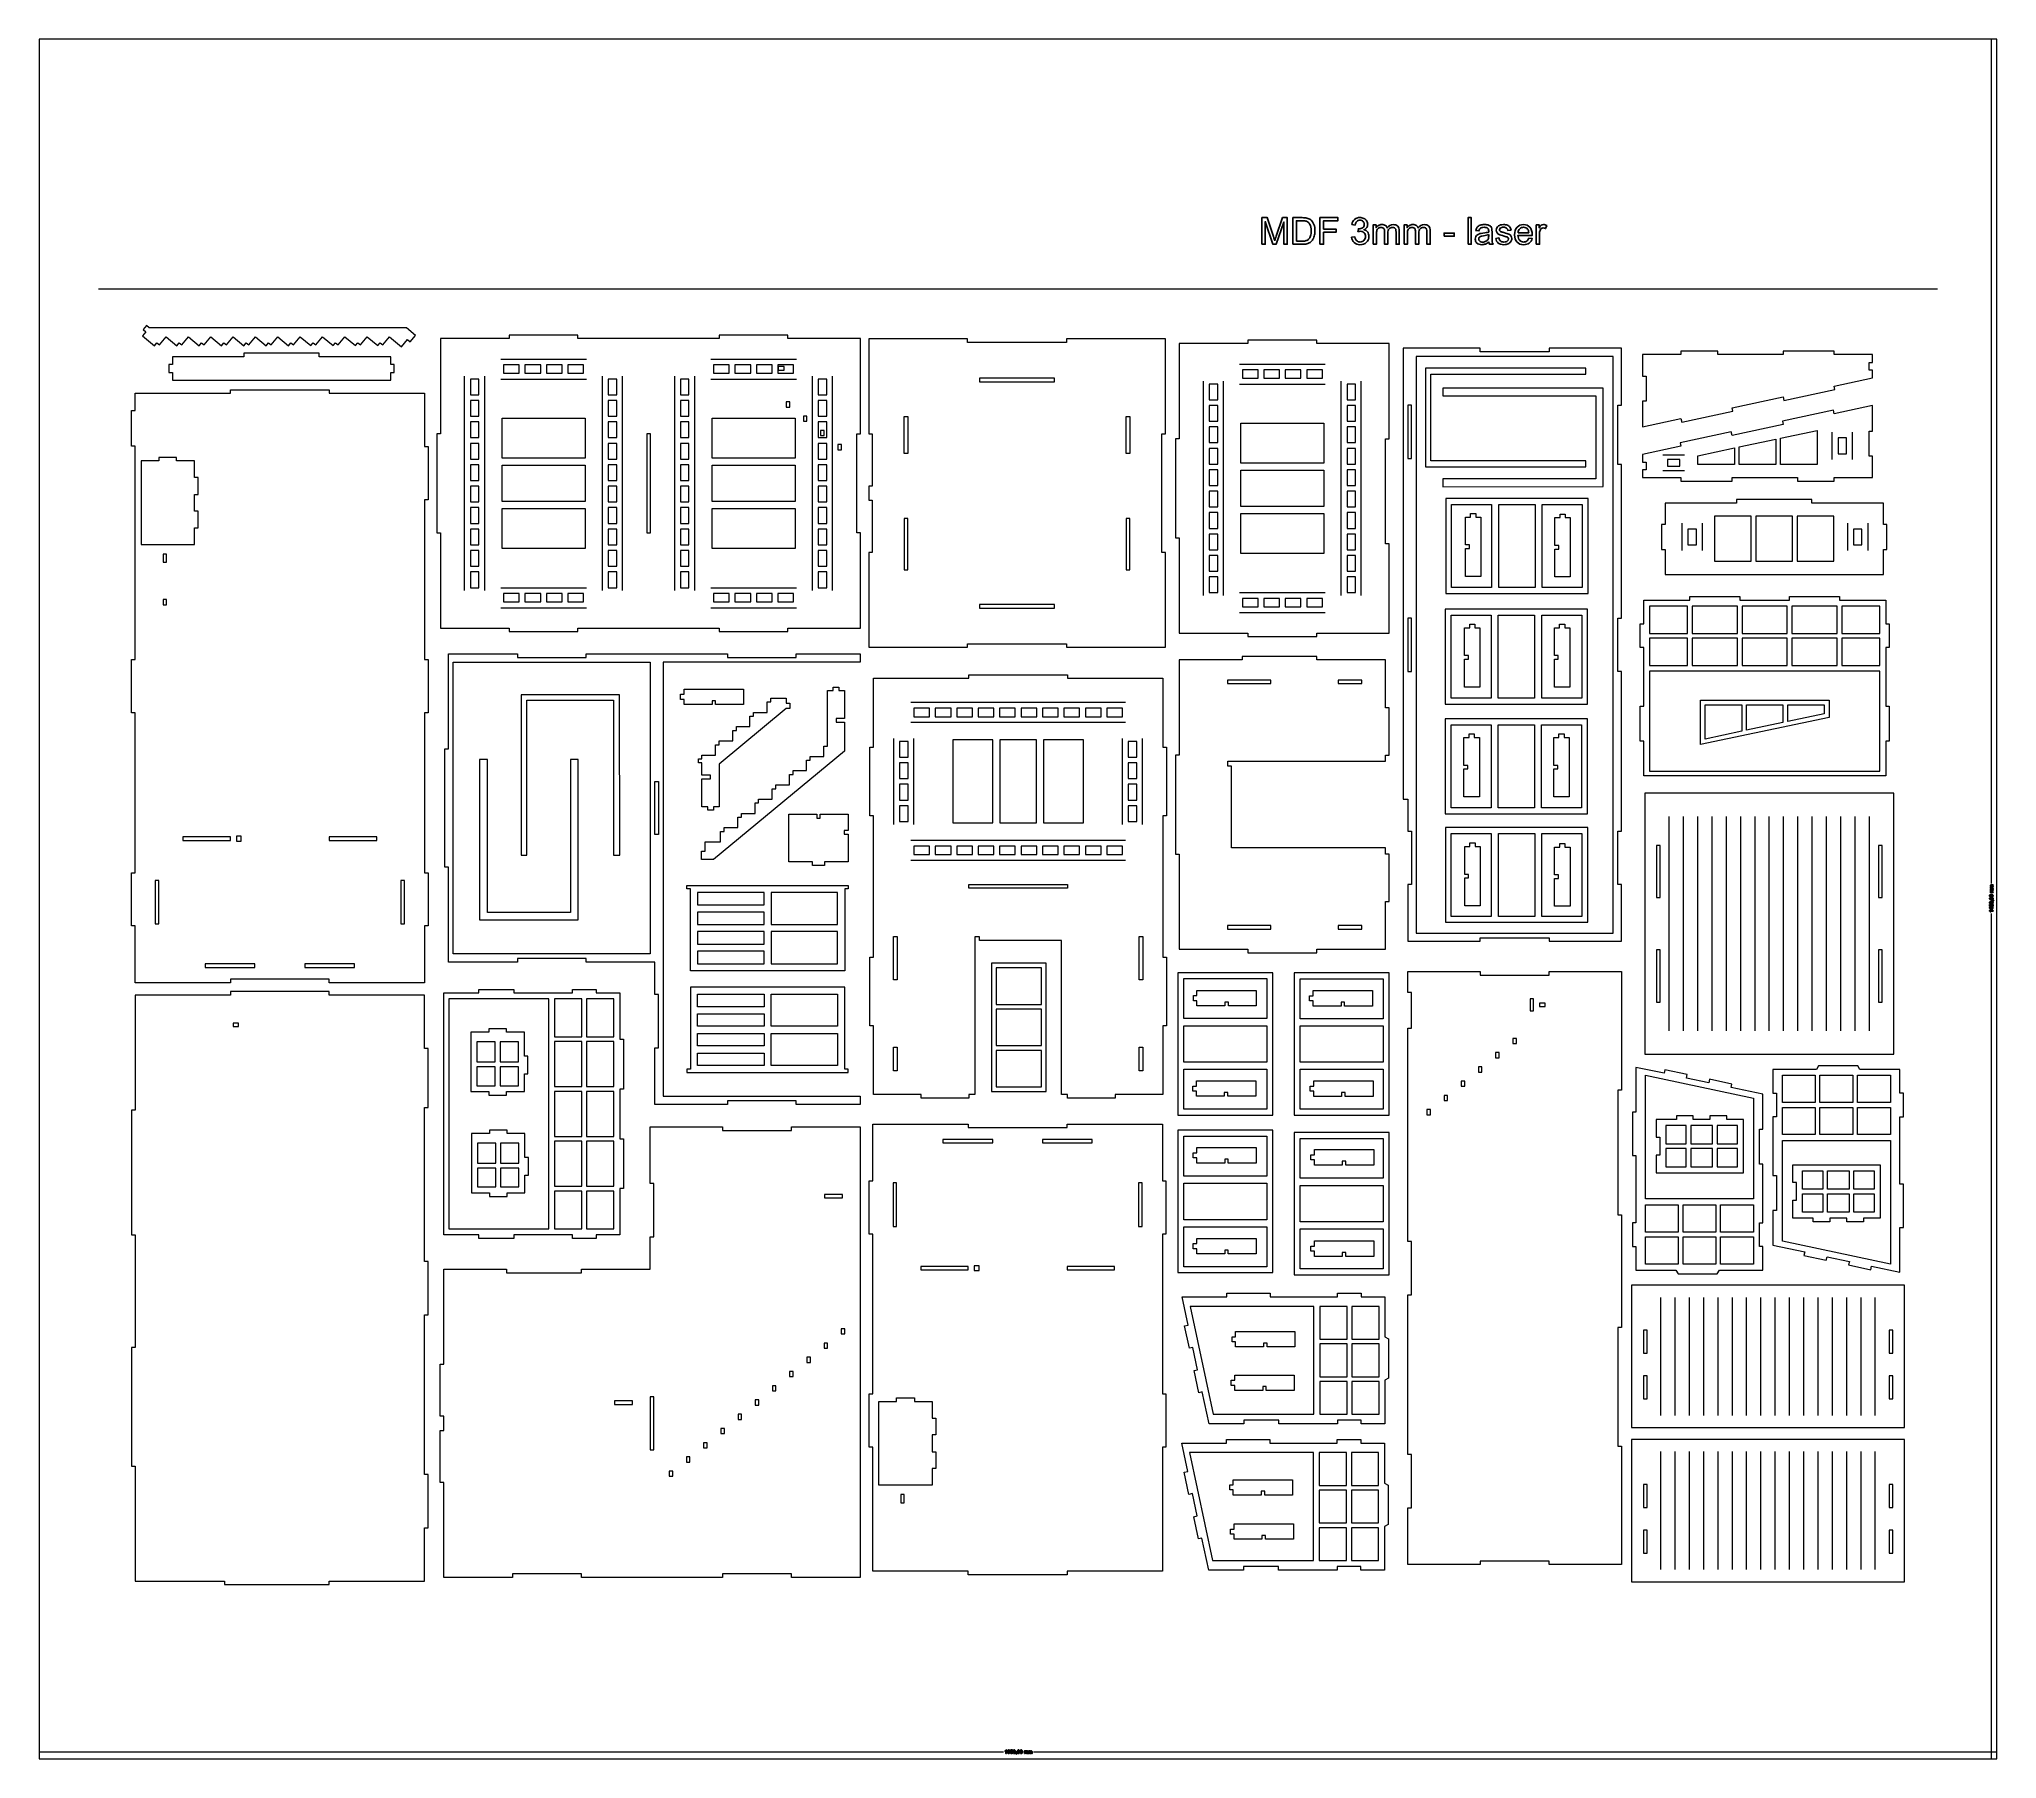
# Model space of a CAD drawing. Header units: centimetres. Extents: x -82 to 82, y -72 to 72.
import ezdxf

# ---------------------------------------------------------------- set-up
doc = ezdxf.new("R2010")
doc.units = ezdxf.units.CM
doc.header["$MEASUREMENT"] = 0
doc.layers.add('Camada 1', color=7, linetype='Continuous')

msp = doc.modelspace()

# ---------------------------------------------------------------- linework, layer by layer
at = {"layer": 'Camada 1', "color": 2, "lineweight": 9}
msp.add_open_spline([(-82.5, 72.5), (-82.5, 72.5), (82.5, 72.5), (82.5, 72.5), (82.5, 72.5), (82.5, -72.5), (82.5, -72.5), (82.5, -72.5), (-82.5, -72.5), (-82.5, -72.5), (-82.5, -72.5), (-82.5, 72.5), (-82.5, 72.5)], degree=3, knots=[0, 0, 0, 0, 0.25, 0.25, 0.25, 0.5, 0.5, 0.5, 0.75, 0.75, 0.75, 1, 1, 1, 1], dxfattribs=at)
at = {"layer": 'Camada 1', "color": 155, "lineweight": 9}
for points in [[(82.0314, 72.5), (82.0314, 72.5), (82.0314, 1.31523), (82.0314, 1.31523)], [(82.0314, -1.22378), (82.0314, -1.22378), (82.0314, -72.5), (82.0314, -72.5)], [(-82.5, -71.89881), (-82.5, -71.89881), (-1.22378, -71.89881), (-1.22378, -71.89881)], [(1.31523, -71.89881), (1.31523, -71.89881), (82.5, -71.89881), (82.5, -71.89881)]]:
    msp.add_open_spline(points, degree=3, dxfattribs=at)
at = {"layer": 'Camada 1', "color": 250}
for points, knots in [([(20.55627, 55.20387), (20.55627, 55.20387), (20.55627, 57.44758), (20.55627, 57.44758), (20.55627, 57.44758), (21.00125, 57.44758), (21.00125, 57.44758), (21.00125, 57.44758), (21.53188, 55.85933), (21.53188, 55.85933), (21.58098, 55.71153), (21.61649, 55.6008), (21.63895, 55.52716), (21.66454, 55.60864), (21.70476, 55.72876), (21.75908, 55.88701), (21.75908, 55.88701), (22.29911, 57.44758), (22.29911, 57.44758), (22.29911, 57.44758), (22.69657, 57.44758), (22.69657, 57.44758), (22.69657, 57.44758), (22.69657, 55.20387), (22.69657, 55.20387), (22.69657, 55.20387), (22.4114, 55.20387), (22.4114, 55.20387), (22.4114, 55.20387), (22.4114, 57.08094), (22.4114, 57.08094), (22.4114, 57.08094), (21.75647, 55.20387), (21.75647, 55.20387), (21.75647, 55.20387), (21.48906, 55.20387), (21.48906, 55.20387), (21.48906, 55.20387), (20.84143, 57.11541), (20.84143, 57.11541), (20.84143, 57.11541), (20.84143, 55.20387), (20.84143, 55.20387), (20.84143, 55.20387), (20.55627, 55.20387), (20.55627, 55.20387)], [0, 0, 0, 0, 0.066666667, 0.066666667, 0.066666667, 0.133333333, 0.133333333, 0.133333333, 0.2, 0.2, 0.2, 0.266666667, 0.266666667, 0.266666667, 0.333333333, 0.333333333, 0.333333333, 0.4, 0.4, 0.4, 0.466666667, 0.466666667, 0.466666667, 0.533333333, 0.533333333, 0.533333333, 0.6, 0.6, 0.6, 0.666666667, 0.666666667, 0.666666667, 0.733333333, 0.733333333, 0.733333333, 0.8, 0.8, 0.8, 0.866666667, 0.866666667, 0.866666667, 0.933333333, 0.933333333, 0.933333333, 1, 1, 1, 1]), ([(23.17289, 55.20387), (23.17289, 55.20387), (23.17289, 57.44758), (23.17289, 57.44758), (23.17289, 57.44758), (23.94587, 57.44758), (23.94587, 57.44758), (24.12031, 57.44758), (24.25349, 57.43714), (24.34541, 57.41573), (24.47389, 57.38596), (24.58357, 57.33216), (24.67445, 57.25486), (24.79301, 57.15459), (24.88127, 57.02715), (24.93977, 56.87151), (24.99878, 56.71587), (25.02803, 56.53777), (25.02803, 56.33774), (25.02803, 56.16748), (25.00819, 56.01654), (24.96849, 55.88492), (24.9288, 55.75331), (24.87762, 55.64415), (24.81546, 55.55798), (24.75279, 55.4718), (24.68489, 55.4039), (24.61073, 55.35481), (24.53709, 55.30519), (24.44778, 55.26759), (24.34332, 55.242), (24.23834, 55.2164), (24.11822, 55.20387), (23.98243, 55.20387), (23.98243, 55.20387), (23.17289, 55.20387), (23.17289, 55.20387)], [0, 0, 0, 0, 0.083333333, 0.083333333, 0.083333333, 0.166666667, 0.166666667, 0.166666667, 0.25, 0.25, 0.25, 0.333333333, 0.333333333, 0.333333333, 0.416666667, 0.416666667, 0.416666667, 0.5, 0.5, 0.5, 0.583333333, 0.583333333, 0.583333333, 0.666666667, 0.666666667, 0.666666667, 0.75, 0.75, 0.75, 0.833333333, 0.833333333, 0.833333333, 0.916666667, 0.916666667, 0.916666667, 1, 1, 1, 1]), ([(23.47059, 55.4671), (23.47059, 55.4671), (23.949, 55.4671), (23.949, 55.4671), (24.09681, 55.4671), (24.21275, 55.48068), (24.29684, 55.50836), (24.38093, 55.53604), (24.44778, 55.57469), (24.49792, 55.62483), (24.5679, 55.69534), (24.62274, 55.79039), (24.66191, 55.90947), (24.70108, 56.02855), (24.72093, 56.1727), (24.72093, 56.34244), (24.72093, 56.57747), (24.68228, 56.75818), (24.60551, 56.88457), (24.52873, 57.01096), (24.43524, 57.09557), (24.32504, 57.1384), (24.24566, 57.16921), (24.1177, 57.18436), (23.94117, 57.18436), (23.94117, 57.18436), (23.47059, 57.18436), (23.47059, 57.18436), (23.47059, 57.18436), (23.47059, 55.4671), (23.47059, 55.4671)], [0, 0, 0, 0, 0.1, 0.1, 0.1, 0.2, 0.2, 0.2, 0.3, 0.3, 0.3, 0.4, 0.4, 0.4, 0.5, 0.5, 0.5, 0.6, 0.6, 0.6, 0.7, 0.7, 0.7, 0.8, 0.8, 0.8, 0.9, 0.9, 0.9, 1, 1, 1, 1]), ([(25.4516, 55.20387), (25.4516, 55.20387), (25.4516, 57.44758), (25.4516, 57.44758), (25.4516, 57.44758), (26.96517, 57.44758), (26.96517, 57.44758), (26.96517, 57.44758), (26.96517, 57.18436), (26.96517, 57.18436), (26.96517, 57.18436), (25.7493, 57.18436), (25.7493, 57.18436), (25.7493, 57.18436), (25.7493, 56.48555), (25.7493, 56.48555), (25.7493, 56.48555), (26.80222, 56.48555), (26.80222, 56.48555), (26.80222, 56.48555), (26.80222, 56.22232), (26.80222, 56.22232), (26.80222, 56.22232), (25.7493, 56.22232), (25.7493, 56.22232), (25.7493, 56.22232), (25.7493, 55.20387), (25.7493, 55.20387), (25.7493, 55.20387), (25.4516, 55.20387), (25.4516, 55.20387)], [0, 0, 0, 0, 0.1, 0.1, 0.1, 0.2, 0.2, 0.2, 0.3, 0.3, 0.3, 0.4, 0.4, 0.4, 0.5, 0.5, 0.5, 0.6, 0.6, 0.6, 0.7, 0.7, 0.7, 0.8, 0.8, 0.8, 0.9, 0.9, 0.9, 1, 1, 1, 1]), ([(28.11105, 55.79927), (28.11105, 55.79927), (28.38682, 55.83687), (28.38682, 55.83687), (28.41868, 55.68019), (28.47195, 55.56738), (28.54768, 55.49844), (28.62341, 55.42949), (28.71638, 55.39502), (28.82658, 55.39502), (28.95715, 55.39502), (29.06735, 55.43994), (29.15614, 55.52977), (29.24492, 55.6196), (29.28932, 55.73085), (29.28932, 55.86351), (29.28932, 55.9899), (29.24806, 56.09436), (29.16502, 56.17688), (29.0825, 56.25888), (28.97752, 56.30014), (28.84956, 56.30014), (28.79733, 56.30014), (28.73257, 56.28969), (28.65475, 56.26932), (28.65475, 56.26932), (28.68556, 56.51061), (28.68556, 56.51061), (28.70384, 56.50853), (28.71899, 56.50748), (28.72996, 56.50748), (28.84799, 56.50748), (28.95349, 56.5383), (29.04802, 56.5994), (29.14204, 56.66051), (29.18904, 56.75452), (29.18904, 56.88143), (29.18904, 56.98223), (29.15457, 57.0658), (29.08615, 57.13213), (29.01773, 57.19846), (28.92947, 57.23136), (28.82136, 57.23136), (28.71377, 57.23136), (28.62446, 57.19741), (28.5529, 57.12952), (28.48135, 57.06162), (28.43539, 56.95978), (28.41502, 56.82398), (28.41502, 56.82398), (28.13926, 56.87412), (28.13926, 56.87412), (28.17321, 57.05901), (28.24946, 57.20264), (28.36906, 57.30448), (28.48814, 57.40632), (28.63699, 57.45699), (28.81457, 57.45699), (28.93678, 57.45699), (29.04959, 57.43087), (29.15248, 57.37812), (29.25589, 57.32589), (29.33476, 57.25434), (29.38907, 57.16399), (29.44391, 57.07311), (29.47107, 56.97701), (29.47107, 56.87517), (29.47107, 56.77854), (29.44496, 56.6908), (29.39325, 56.61141), (29.34102, 56.53203), (29.26373, 56.46883), (29.16188, 56.42183), (29.29454, 56.39153), (29.39743, 56.32782), (29.47107, 56.23119), (29.54419, 56.1351), (29.58075, 56.01393), (29.58075, 55.86925), (29.58075, 55.6734), (29.5092, 55.50679), (29.36662, 55.37048), (29.22351, 55.23416), (29.0428, 55.16627), (28.82449, 55.16627), (28.62759, 55.16627), (28.46412, 55.22528), (28.33407, 55.3428), (28.2035, 55.46031), (28.12933, 55.61229), (28.11105, 55.79927)], [0, 0, 0, 0, 0.033333333, 0.033333333, 0.033333333, 0.066666667, 0.066666667, 0.066666667, 0.1, 0.1, 0.1, 0.133333333, 0.133333333, 0.133333333, 0.166666667, 0.166666667, 0.166666667, 0.2, 0.2, 0.2, 0.233333333, 0.233333333, 0.233333333, 0.266666667, 0.266666667, 0.266666667, 0.3, 0.3, 0.3, 0.333333333, 0.333333333, 0.333333333, 0.366666667, 0.366666667, 0.366666667, 0.4, 0.4, 0.4, 0.433333333, 0.433333333, 0.433333333, 0.466666667, 0.466666667, 0.466666667, 0.5, 0.5, 0.5, 0.533333333, 0.533333333, 0.533333333, 0.566666667, 0.566666667, 0.566666667, 0.6, 0.6, 0.6, 0.633333333, 0.633333333, 0.633333333, 0.666666667, 0.666666667, 0.666666667, 0.7, 0.7, 0.7, 0.733333333, 0.733333333, 0.733333333, 0.766666667, 0.766666667, 0.766666667, 0.8, 0.8, 0.8, 0.833333333, 0.833333333, 0.833333333, 0.866666667, 0.866666667, 0.866666667, 0.9, 0.9, 0.9, 0.933333333, 0.933333333, 0.933333333, 0.966666667, 0.966666667, 0.966666667, 1, 1, 1, 1]), ([(29.92911, 55.20387), (29.92911, 55.20387), (29.92911, 56.83025), (29.92911, 56.83025), (29.92911, 56.83025), (30.17667, 56.83025), (30.17667, 56.83025), (30.17667, 56.83025), (30.17667, 56.60045), (30.17667, 56.60045), (30.22733, 56.67983), (30.29523, 56.74407), (30.37984, 56.79212), (30.46445, 56.8407), (30.56055, 56.86472), (30.66866, 56.86472), (30.78879, 56.86472), (30.8875, 56.83965), (30.96427, 56.79003), (31.04105, 56.7399), (31.09536, 56.67043), (31.1267, 56.5806), (31.25623, 56.77019), (31.42388, 56.86472), (31.6307, 56.86472), (31.79261, 56.86472), (31.91743, 56.82033), (32.00413, 56.73102), (32.09135, 56.64171), (32.13522, 56.50435), (32.13522, 56.31894), (32.13522, 56.31894), (32.13522, 55.20387), (32.13522, 55.20387), (32.13522, 55.20387), (31.85946, 55.20387), (31.85946, 55.20387), (31.85946, 55.20387), (31.85946, 56.22754), (31.85946, 56.22754), (31.85946, 56.33722), (31.85006, 56.4166), (31.8323, 56.46518), (31.81454, 56.51375), (31.78216, 56.5524), (31.73463, 56.58217), (31.68763, 56.61194), (31.63227, 56.62656), (31.56907, 56.62656), (31.45417, 56.62656), (31.35912, 56.58843), (31.28338, 56.5127), (31.20765, 56.43645), (31.17005, 56.31476), (31.17005, 56.14763), (31.17005, 56.14763), (31.17005, 55.20387), (31.17005, 55.20387), (31.17005, 55.20387), (30.89429, 55.20387), (30.89429, 55.20387), (30.89429, 55.20387), (30.89429, 56.2594), (30.89429, 56.2594), (30.89429, 56.38161), (30.87183, 56.47353), (30.82691, 56.53464), (30.782, 56.59575), (30.70835, 56.62656), (30.60651, 56.62656), (30.52921, 56.62656), (30.45766, 56.60619), (30.39185, 56.56545), (30.32605, 56.52472), (30.27852, 56.46518), (30.24875, 56.38631), (30.2195, 56.30797), (30.20488, 56.19464), (30.20488, 56.04683), (30.20488, 56.04683), (30.20488, 55.20387), (30.20488, 55.20387), (30.20488, 55.20387), (29.92911, 55.20387), (29.92911, 55.20387)], [0, 0, 0, 0, 0.035714286, 0.035714286, 0.035714286, 0.071428571, 0.071428571, 0.071428571, 0.107142857, 0.107142857, 0.107142857, 0.142857143, 0.142857143, 0.142857143, 0.178571429, 0.178571429, 0.178571429, 0.214285714, 0.214285714, 0.214285714, 0.25, 0.25, 0.25, 0.285714286, 0.285714286, 0.285714286, 0.321428571, 0.321428571, 0.321428571, 0.357142857, 0.357142857, 0.357142857, 0.392857143, 0.392857143, 0.392857143, 0.428571429, 0.428571429, 0.428571429, 0.464285714, 0.464285714, 0.464285714, 0.5, 0.5, 0.5, 0.535714286, 0.535714286, 0.535714286, 0.571428571, 0.571428571, 0.571428571, 0.607142857, 0.607142857, 0.607142857, 0.642857143, 0.642857143, 0.642857143, 0.678571429, 0.678571429, 0.678571429, 0.714285714, 0.714285714, 0.714285714, 0.75, 0.75, 0.75, 0.785714286, 0.785714286, 0.785714286, 0.821428571, 0.821428571, 0.821428571, 0.857142857, 0.857142857, 0.857142857, 0.892857143, 0.892857143, 0.892857143, 0.928571429, 0.928571429, 0.928571429, 0.964285714, 0.964285714, 0.964285714, 1, 1, 1, 1]), ([(32.53947, 55.20387), (32.53947, 55.20387), (32.53947, 56.83025), (32.53947, 56.83025), (32.53947, 56.83025), (32.78703, 56.83025), (32.78703, 56.83025), (32.78703, 56.83025), (32.78703, 56.60045), (32.78703, 56.60045), (32.83769, 56.67983), (32.90559, 56.74407), (32.9902, 56.79212), (33.07481, 56.8407), (33.17091, 56.86472), (33.27902, 56.86472), (33.39915, 56.86472), (33.49786, 56.83965), (33.57463, 56.79003), (33.65141, 56.7399), (33.70572, 56.67043), (33.73706, 56.5806), (33.86659, 56.77019), (34.03424, 56.86472), (34.24106, 56.86472), (34.40297, 56.86472), (34.52779, 56.82033), (34.61449, 56.73102), (34.70171, 56.64171), (34.74558, 56.50435), (34.74558, 56.31894), (34.74558, 56.31894), (34.74558, 55.20387), (34.74558, 55.20387), (34.74558, 55.20387), (34.46982, 55.20387), (34.46982, 55.20387), (34.46982, 55.20387), (34.46982, 56.22754), (34.46982, 56.22754), (34.46982, 56.33722), (34.46042, 56.4166), (34.44266, 56.46518), (34.4249, 56.51375), (34.39252, 56.5524), (34.34499, 56.58217), (34.29799, 56.61194), (34.24263, 56.62656), (34.17943, 56.62656), (34.06453, 56.62656), (33.96948, 56.58843), (33.89374, 56.5127), (33.81801, 56.43645), (33.78041, 56.31476), (33.78041, 56.14763), (33.78041, 56.14763), (33.78041, 55.20387), (33.78041, 55.20387), (33.78041, 55.20387), (33.50465, 55.20387), (33.50465, 55.20387), (33.50465, 55.20387), (33.50465, 56.2594), (33.50465, 56.2594), (33.50465, 56.38161), (33.48219, 56.47353), (33.43727, 56.53464), (33.39236, 56.59575), (33.31871, 56.62656), (33.21687, 56.62656), (33.13957, 56.62656), (33.06802, 56.60619), (33.00221, 56.56545), (32.93641, 56.52472), (32.88888, 56.46518), (32.85911, 56.38631), (32.82986, 56.30797), (32.81524, 56.19464), (32.81524, 56.04683), (32.81524, 56.04683), (32.81524, 55.20387), (32.81524, 55.20387), (32.81524, 55.20387), (32.53947, 55.20387), (32.53947, 55.20387)], [0, 0, 0, 0, 0.035714286, 0.035714286, 0.035714286, 0.071428571, 0.071428571, 0.071428571, 0.107142857, 0.107142857, 0.107142857, 0.142857143, 0.142857143, 0.142857143, 0.178571429, 0.178571429, 0.178571429, 0.214285714, 0.214285714, 0.214285714, 0.25, 0.25, 0.25, 0.285714286, 0.285714286, 0.285714286, 0.321428571, 0.321428571, 0.321428571, 0.357142857, 0.357142857, 0.357142857, 0.392857143, 0.392857143, 0.392857143, 0.428571429, 0.428571429, 0.428571429, 0.464285714, 0.464285714, 0.464285714, 0.5, 0.5, 0.5, 0.535714286, 0.535714286, 0.535714286, 0.571428571, 0.571428571, 0.571428571, 0.607142857, 0.607142857, 0.607142857, 0.642857143, 0.642857143, 0.642857143, 0.678571429, 0.678571429, 0.678571429, 0.714285714, 0.714285714, 0.714285714, 0.75, 0.75, 0.75, 0.785714286, 0.785714286, 0.785714286, 0.821428571, 0.821428571, 0.821428571, 0.857142857, 0.857142857, 0.857142857, 0.892857143, 0.892857143, 0.892857143, 0.928571429, 0.928571429, 0.928571429, 0.964285714, 0.964285714, 0.964285714, 1, 1, 1, 1]), ([(35.91079, 55.87761), (35.91079, 55.87761), (35.91079, 56.15337), (35.91079, 56.15337), (35.91079, 56.15337), (36.76315, 56.15337), (36.76315, 56.15337), (36.76315, 56.15337), (36.76315, 55.87761), (36.76315, 55.87761), (36.76315, 55.87761), (35.91079, 55.87761), (35.91079, 55.87761)], [0, 0, 0, 0, 0.25, 0.25, 0.25, 0.5, 0.5, 0.5, 0.75, 0.75, 0.75, 1, 1, 1, 1]), ([(37.92837, 55.20387), (37.92837, 55.20387), (37.92837, 57.44758), (37.92837, 57.44758), (37.92837, 57.44758), (38.20413, 57.44758), (38.20413, 57.44758), (38.20413, 57.44758), (38.20413, 55.20387), (38.20413, 55.20387), (38.20413, 55.20387), (37.92837, 55.20387), (37.92837, 55.20387)], [0, 0, 0, 0, 0.25, 0.25, 0.25, 0.5, 0.5, 0.5, 0.75, 0.75, 0.75, 1, 1, 1, 1]), ([(39.69315, 55.40756), (39.59078, 55.32034), (39.49207, 55.25923), (39.39754, 55.22319), (39.30301, 55.18716), (39.20168, 55.1694), (39.09305, 55.1694), (38.91443, 55.1694), (38.77707, 55.21275), (38.68097, 55.29997), (38.58487, 55.38667), (38.53682, 55.49791), (38.53682, 55.63318), (38.53682, 55.71257), (38.5551, 55.78517), (38.59114, 55.85097), (38.6277, 55.91678), (38.67523, 55.96901), (38.73372, 56.0087), (38.79274, 56.0484), (38.85855, 56.07869), (38.93219, 56.09906), (38.98651, 56.11316), (39.0685, 56.12674), (39.17766, 56.14032), (39.40015, 56.16643), (39.56467, 56.19829), (39.66965, 56.23485), (39.67069, 56.27245), (39.67121, 56.29648), (39.67121, 56.3064), (39.67121, 56.41817), (39.6451, 56.49704), (39.59287, 56.543), (39.52236, 56.60515), (39.41739, 56.63596), (39.27846, 56.63596), (39.14841, 56.63596), (39.05231, 56.61298), (38.99068, 56.56754), (38.92853, 56.5221), (38.88309, 56.44167), (38.85332, 56.32573), (38.85332, 56.32573), (38.58383, 56.36333), (38.58383, 56.36333), (38.60837, 56.47876), (38.64859, 56.57224), (38.705, 56.64327), (38.7614, 56.7143), (38.84288, 56.76862), (38.94942, 56.80727), (39.05545, 56.8454), (39.17923, 56.86472), (39.3192, 56.86472), (39.45812, 56.86472), (39.57146, 56.84853), (39.65868, 56.81563), (39.74538, 56.78272), (39.80962, 56.74198), (39.85036, 56.69237), (39.89109, 56.64275), (39.91982, 56.58008), (39.93653, 56.50435), (39.94541, 56.45734), (39.95011, 56.37273), (39.95011, 56.25104), (39.95011, 56.25104), (39.95011, 55.88545), (39.95011, 55.88545), (39.95011, 55.63005), (39.95586, 55.46867), (39.96735, 55.40025), (39.97832, 55.33183), (40.0013, 55.26654), (40.03472, 55.20387), (40.03472, 55.20387), (39.74642, 55.20387), (39.74642, 55.20387), (39.71874, 55.26184), (39.70098, 55.32974), (39.69315, 55.40756)], [0, 0, 0, 0, 0.037037037, 0.037037037, 0.037037037, 0.074074074, 0.074074074, 0.074074074, 0.111111111, 0.111111111, 0.111111111, 0.148148148, 0.148148148, 0.148148148, 0.185185185, 0.185185185, 0.185185185, 0.222222222, 0.222222222, 0.222222222, 0.259259259, 0.259259259, 0.259259259, 0.296296296, 0.296296296, 0.296296296, 0.333333333, 0.333333333, 0.333333333, 0.37037037, 0.37037037, 0.37037037, 0.407407407, 0.407407407, 0.407407407, 0.444444444, 0.444444444, 0.444444444, 0.481481481, 0.481481481, 0.481481481, 0.518518519, 0.518518519, 0.518518519, 0.555555556, 0.555555556, 0.555555556, 0.592592593, 0.592592593, 0.592592593, 0.62962963, 0.62962963, 0.62962963, 0.666666667, 0.666666667, 0.666666667, 0.703703704, 0.703703704, 0.703703704, 0.740740741, 0.740740741, 0.740740741, 0.777777778, 0.777777778, 0.777777778, 0.814814815, 0.814814815, 0.814814815, 0.851851852, 0.851851852, 0.851851852, 0.888888889, 0.888888889, 0.888888889, 0.925925926, 0.925925926, 0.925925926, 0.962962963, 0.962962963, 0.962962963, 1, 1, 1, 1]), ([(40.264, 55.68959), (40.264, 55.68959), (40.53663, 55.73346), (40.53663, 55.73346), (40.55178, 55.62431), (40.59461, 55.54074), (40.66459, 55.48225), (40.73458, 55.42427), (40.83277, 55.39502), (40.95811, 55.39502), (41.08503, 55.39502), (41.17904, 55.42062), (41.24067, 55.47232), (41.30177, 55.52351), (41.33259, 55.58409), (41.33259, 55.65355), (41.33259, 55.7157), (41.30491, 55.7648), (41.25007, 55.80031), (41.21142, 55.82486), (41.11741, 55.85568), (40.96804, 55.8938), (40.76644, 55.94446), (40.62699, 55.98833), (40.54865, 56.02542), (40.47083, 56.06302), (40.41181, 56.1142), (40.37159, 56.18001), (40.33138, 56.2453), (40.31101, 56.31789), (40.31101, 56.39728), (40.31101, 56.46988), (40.32772, 56.53673), (40.36063, 56.59836), (40.39405, 56.65999), (40.43897, 56.71117), (40.4959, 56.75191), (40.53872, 56.78324), (40.59722, 56.80988), (40.67086, 56.83182), (40.74502, 56.85375), (40.82389, 56.86472), (40.9085, 56.86472), (41.03593, 56.86472), (41.1477, 56.84644), (41.2438, 56.80936), (41.34042, 56.7728), (41.41145, 56.72266), (41.45741, 56.65999), (41.50285, 56.59679), (41.53471, 56.5127), (41.55195, 56.4072), (41.55195, 56.4072), (41.28245, 56.3696), (41.28245, 56.3696), (41.27044, 56.45421), (41.23492, 56.52054), (41.17643, 56.56807), (41.11793, 56.61559), (41.03541, 56.6391), (40.92834, 56.6391), (40.80247, 56.6391), (40.71212, 56.6182), (40.65833, 56.57642), (40.60453, 56.53464), (40.57737, 56.48555), (40.57737, 56.42966), (40.57737, 56.39415), (40.58834, 56.36176), (40.6108, 56.33304), (40.63326, 56.30379), (40.66825, 56.27924), (40.7163, 56.25992), (40.74398, 56.24947), (40.82441, 56.22597), (40.95916, 56.18941), (41.15345, 56.13771), (41.28924, 56.09488), (41.36654, 56.06198), (41.44383, 56.02907), (41.50442, 55.9805), (41.54829, 55.91783), (41.59268, 55.85463), (41.61462, 55.77629), (41.61462, 55.68228), (41.61462, 55.59088), (41.58798, 55.5047), (41.53419, 55.42375), (41.48039, 55.3428), (41.4031, 55.28012), (41.3023, 55.23573), (41.20097, 55.19134), (41.0866, 55.1694), (40.95916, 55.1694), (40.74816, 55.1694), (40.58677, 55.21327), (40.47605, 55.30049), (40.36533, 55.38823), (40.29482, 55.51776), (40.264, 55.68959)], [0, 0, 0, 0, 0.03030303, 0.03030303, 0.03030303, 0.060606061, 0.060606061, 0.060606061, 0.090909091, 0.090909091, 0.090909091, 0.121212121, 0.121212121, 0.121212121, 0.151515152, 0.151515152, 0.151515152, 0.181818182, 0.181818182, 0.181818182, 0.212121212, 0.212121212, 0.212121212, 0.242424242, 0.242424242, 0.242424242, 0.272727273, 0.272727273, 0.272727273, 0.303030303, 0.303030303, 0.303030303, 0.333333333, 0.333333333, 0.333333333, 0.363636364, 0.363636364, 0.363636364, 0.393939394, 0.393939394, 0.393939394, 0.424242424, 0.424242424, 0.424242424, 0.454545455, 0.454545455, 0.454545455, 0.484848485, 0.484848485, 0.484848485, 0.515151515, 0.515151515, 0.515151515, 0.545454545, 0.545454545, 0.545454545, 0.575757576, 0.575757576, 0.575757576, 0.606060606, 0.606060606, 0.606060606, 0.636363636, 0.636363636, 0.636363636, 0.666666667, 0.666666667, 0.666666667, 0.696969697, 0.696969697, 0.696969697, 0.727272727, 0.727272727, 0.727272727, 0.757575758, 0.757575758, 0.757575758, 0.787878788, 0.787878788, 0.787878788, 0.818181818, 0.818181818, 0.818181818, 0.848484848, 0.848484848, 0.848484848, 0.878787879, 0.878787879, 0.878787879, 0.909090909, 0.909090909, 0.909090909, 0.939393939, 0.939393939, 0.939393939, 0.96969697, 0.96969697, 0.96969697, 1, 1, 1, 1]), ([(43.04985, 55.73033), (43.04985, 55.73033), (43.33501, 55.69272), (43.33501, 55.69272), (43.29062, 55.52716), (43.20757, 55.39816), (43.08641, 55.30676), (42.96524, 55.21536), (42.81064, 55.1694), (42.6221, 55.1694), (42.38498, 55.1694), (42.19696, 55.24252), (42.05804, 55.38876), (41.91911, 55.53447), (41.84965, 55.73973), (41.84965, 56.00348), (41.84965, 56.27611), (41.91963, 56.48816), (42.06012, 56.63857), (42.20062, 56.78951), (42.38289, 56.86472), (42.60695, 56.86472), (42.8237, 56.86472), (43.00075, 56.79108), (43.13811, 56.64327), (43.27547, 56.49547), (43.34441, 56.2876), (43.34441, 56.01967), (43.34441, 56.00348), (43.34389, 55.97893), (43.34284, 55.94655), (43.34284, 55.94655), (42.13168, 55.94655), (42.13168, 55.94655), (42.14212, 55.76845), (42.19226, 55.63162), (42.28314, 55.53708), (42.37349, 55.44255), (42.48683, 55.39502), (42.6221, 55.39502), (42.7229, 55.39502), (42.80907, 55.42166), (42.8801, 55.47493), (42.95166, 55.52821), (43.00806, 55.61334), (43.04985, 55.73033)], [0, 0, 0, 0, 0.066666667, 0.066666667, 0.066666667, 0.133333333, 0.133333333, 0.133333333, 0.2, 0.2, 0.2, 0.266666667, 0.266666667, 0.266666667, 0.333333333, 0.333333333, 0.333333333, 0.4, 0.4, 0.4, 0.466666667, 0.466666667, 0.466666667, 0.533333333, 0.533333333, 0.533333333, 0.6, 0.6, 0.6, 0.666666667, 0.666666667, 0.666666667, 0.733333333, 0.733333333, 0.733333333, 0.8, 0.8, 0.8, 0.866666667, 0.866666667, 0.866666667, 0.933333333, 0.933333333, 0.933333333, 1, 1, 1, 1]), ([(42.14735, 56.17218), (42.14735, 56.17218), (43.05298, 56.17218), (43.05298, 56.17218), (43.04097, 56.30901), (43.00597, 56.41138), (42.94905, 56.4798), (42.86182, 56.58582), (42.74797, 56.6391), (42.60852, 56.6391), (42.48213, 56.6391), (42.3761, 56.59679), (42.28993, 56.51218), (42.20427, 56.42757), (42.15675, 56.31424), (42.14735, 56.17218)], [0, 0, 0, 0, 0.2, 0.2, 0.2, 0.4, 0.4, 0.4, 0.6, 0.6, 0.6, 0.8, 0.8, 0.8, 1, 1, 1, 1]), ([(43.68024, 55.20387), (43.68024, 55.20387), (43.68024, 56.83025), (43.68024, 56.83025), (43.68024, 56.83025), (43.9278, 56.83025), (43.9278, 56.83025), (43.9278, 56.83025), (43.9278, 56.58112), (43.9278, 56.58112), (43.991, 56.69655), (44.04949, 56.7728), (44.10329, 56.80936), (44.15708, 56.84644), (44.2161, 56.86472), (44.28034, 56.86472), (44.3733, 56.86472), (44.46784, 56.83547), (44.56394, 56.7775), (44.56394, 56.7775), (44.46575, 56.52315), (44.46575, 56.52315), (44.3989, 56.56075), (44.33204, 56.57956), (44.26519, 56.57956), (44.20513, 56.57956), (44.15134, 56.56128), (44.10381, 56.52524), (44.05628, 56.4892), (44.02233, 56.43906), (44.00196, 56.37482), (43.97115, 56.27716), (43.956, 56.17009), (43.956, 56.05362), (43.956, 56.05362), (43.956, 55.20387), (43.956, 55.20387), (43.956, 55.20387), (43.68024, 55.20387), (43.68024, 55.20387)], [0, 0, 0, 0, 0.076923077, 0.076923077, 0.076923077, 0.153846154, 0.153846154, 0.153846154, 0.230769231, 0.230769231, 0.230769231, 0.307692308, 0.307692308, 0.307692308, 0.384615385, 0.384615385, 0.384615385, 0.461538462, 0.461538462, 0.461538462, 0.538461538, 0.538461538, 0.538461538, 0.615384615, 0.615384615, 0.615384615, 0.692307692, 0.692307692, 0.692307692, 0.769230769, 0.769230769, 0.769230769, 0.846153846, 0.846153846, 0.846153846, 0.923076923, 0.923076923, 0.923076923, 1, 1, 1, 1]), ([(39.67121, 56.01863), (39.57094, 55.97789), (39.42052, 55.94342), (39.21996, 55.91522), (39.10611, 55.89902), (39.02568, 55.88074), (38.97867, 55.86038), (38.93167, 55.84001), (38.89563, 55.81024), (38.87004, 55.77159), (38.84445, 55.73242), (38.83139, 55.68907), (38.83139, 55.64102), (38.83139, 55.56842), (38.85907, 55.50731), (38.91495, 55.45874), (38.97084, 55.41017), (39.05231, 55.38562), (39.15938, 55.38562), (39.2654, 55.38562), (39.35994, 55.4086), (39.44298, 55.45509), (39.5255, 55.50105), (39.58661, 55.56424), (39.62525, 55.64415), (39.65502, 55.7063), (39.66965, 55.7977), (39.66965, 55.91835), (39.66965, 55.91835), (39.67121, 56.01863), (39.67121, 56.01863)], [0, 0, 0, 0, 0.1, 0.1, 0.1, 0.2, 0.2, 0.2, 0.3, 0.3, 0.3, 0.4, 0.4, 0.4, 0.5, 0.5, 0.5, 0.6, 0.6, 0.6, 0.7, 0.7, 0.7, 0.8, 0.8, 0.8, 0.9, 0.9, 0.9, 1, 1, 1, 1])]:
    msp.add_open_spline(points, degree=3, knots=knots, dxfattribs=at)
at = {"layer": 'Camada 1', "lineweight": 9}
msp.add_open_spline([(-77.495, 51.4355), (-77.495, 51.4355), (77.505, 51.4355), (77.505, 51.4355)], degree=3, dxfattribs=at)
at = {"layer": 'Camada 1', "color": 250, "lineweight": 9}
for points, knots in [([(-73.45795, 48.3459), (-73.45795, 48.3459), (-73.2268, 48.15467), (-73.2268, 48.15467), (-73.2268, 48.15467), (-51.54621, 48.16281), (-51.54621, 48.16281), (-51.54621, 48.16281), (-50.77569, 47.52538), (-50.77569, 47.52538), (-50.77569, 47.52538), (-51.22189, 46.98602), (-51.22189, 46.98602), (-51.22189, 46.98602), (-51.45304, 47.17725), (-51.45304, 47.17725), (-51.45304, 47.17725), (-51.96298, 46.56084), (-51.96298, 46.56084), (-51.96298, 46.56084), (-52.96465, 47.38949), (-52.96465, 47.38949), (-52.96465, 47.38949), (-53.5224, 46.71529), (-53.5224, 46.71529), (-53.5224, 46.71529), (-53.75355, 46.90652), (-53.75355, 46.90652), (-53.75355, 46.90652), (-53.96071, 46.6561), (-53.96071, 46.6561), (-53.96071, 46.6561), (-54.8468, 47.38914), (-54.8468, 47.38914), (-54.8468, 47.38914), (-55.40455, 46.71494), (-55.40455, 46.71494), (-55.40455, 46.71494), (-55.6357, 46.90617), (-55.6357, 46.90617), (-55.6357, 46.90617), (-55.84286, 46.65575), (-55.84286, 46.65575), (-55.84286, 46.65575), (-56.72895, 47.38879), (-56.72895, 47.38879), (-56.72895, 47.38879), (-57.2867, 46.71459), (-57.2867, 46.71459), (-57.2867, 46.71459), (-57.51785, 46.90582), (-57.51785, 46.90582), (-57.51785, 46.90582), (-57.72502, 46.6554), (-57.72502, 46.6554), (-57.72502, 46.6554), (-58.61111, 47.38844), (-58.61111, 47.38844), (-58.61111, 47.38844), (-59.16885, 46.71424), (-59.16885, 46.71424), (-59.16885, 46.71424), (-59.40001, 46.90547), (-59.40001, 46.90547), (-59.40001, 46.90547), (-59.60717, 46.65505), (-59.60717, 46.65505), (-59.60717, 46.65505), (-60.49326, 47.38809), (-60.49326, 47.38809), (-60.49326, 47.38809), (-61.05101, 46.71389), (-61.05101, 46.71389), (-61.05101, 46.71389), (-61.28216, 46.90511), (-61.28216, 46.90511), (-61.28216, 46.90511), (-61.48932, 46.6547), (-61.48932, 46.6547), (-61.48932, 46.6547), (-62.37541, 47.38774), (-62.37541, 47.38774), (-62.37541, 47.38774), (-62.93316, 46.71354), (-62.93316, 46.71354), (-62.93316, 46.71354), (-63.16431, 46.90476), (-63.16431, 46.90476), (-63.16431, 46.90476), (-63.37148, 46.65435), (-63.37148, 46.65435), (-63.37148, 46.65435), (-64.25757, 47.38738), (-64.25757, 47.38738), (-64.25757, 47.38738), (-64.81531, 46.71319), (-64.81531, 46.71319), (-64.81531, 46.71319), (-65.0457, 46.90377), (-65.0457, 46.90377), (-65.0457, 46.90377), (-65.25286, 46.65336), (-65.25286, 46.65336), (-65.25286, 46.65336), (-66.13972, 47.38703), (-66.13972, 47.38703), (-66.13972, 47.38703), (-66.69746, 46.71283), (-66.69746, 46.71283), (-66.69746, 46.71283), (-66.92862, 46.90406), (-66.92862, 46.90406), (-66.92862, 46.90406), (-67.13578, 46.65364), (-67.13578, 46.65364), (-67.13578, 46.65364), (-68.02187, 47.38668), (-68.02187, 47.38668), (-68.02187, 47.38668), (-68.57962, 46.71248), (-68.57962, 46.71248), (-68.57962, 46.71248), (-68.81077, 46.90371), (-68.81077, 46.90371), (-68.81077, 46.90371), (-69.01793, 46.65329), (-69.01793, 46.65329), (-69.01793, 46.65329), (-69.90402, 47.38633), (-69.90402, 47.38633), (-69.90402, 47.38633), (-70.46177, 46.71213), (-70.46177, 46.71213), (-70.46177, 46.71213), (-70.69292, 46.90336), (-70.69292, 46.90336), (-70.69292, 46.90336), (-70.90009, 46.65294), (-70.90009, 46.65294), (-70.90009, 46.65294), (-71.78618, 47.38598), (-71.78618, 47.38598), (-71.78618, 47.38598), (-72.34392, 46.71178), (-72.34392, 46.71178), (-72.34392, 46.71178), (-72.57508, 46.90301), (-72.57508, 46.90301), (-72.57508, 46.90301), (-72.78224, 46.65259), (-72.78224, 46.65259), (-72.78224, 46.65259), (-73.78391, 47.48124), (-73.78391, 47.48124), (-73.78391, 47.48124), (-73.50535, 47.81796), (-73.50535, 47.81796), (-73.50535, 47.81796), (-73.73651, 48.00918), (-73.73651, 48.00918), (-73.73651, 48.00918), (-73.45795, 48.3459), (-73.45795, 48.3459)], [0, 0, 0, 0, 0.018518519, 0.018518519, 0.018518519, 0.037037037, 0.037037037, 0.037037037, 0.055555556, 0.055555556, 0.055555556, 0.074074074, 0.074074074, 0.074074074, 0.092592593, 0.092592593, 0.092592593, 0.111111111, 0.111111111, 0.111111111, 0.12962963, 0.12962963, 0.12962963, 0.148148148, 0.148148148, 0.148148148, 0.166666667, 0.166666667, 0.166666667, 0.185185185, 0.185185185, 0.185185185, 0.203703704, 0.203703704, 0.203703704, 0.222222222, 0.222222222, 0.222222222, 0.240740741, 0.240740741, 0.240740741, 0.259259259, 0.259259259, 0.259259259, 0.277777778, 0.277777778, 0.277777778, 0.296296296, 0.296296296, 0.296296296, 0.314814815, 0.314814815, 0.314814815, 0.333333333, 0.333333333, 0.333333333, 0.351851852, 0.351851852, 0.351851852, 0.37037037, 0.37037037, 0.37037037, 0.388888889, 0.388888889, 0.388888889, 0.407407407, 0.407407407, 0.407407407, 0.425925926, 0.425925926, 0.425925926, 0.444444444, 0.444444444, 0.444444444, 0.462962963, 0.462962963, 0.462962963, 0.481481481, 0.481481481, 0.481481481, 0.5, 0.5, 0.5, 0.518518519, 0.518518519, 0.518518519, 0.537037037, 0.537037037, 0.537037037, 0.555555556, 0.555555556, 0.555555556, 0.574074074, 0.574074074, 0.574074074, 0.592592593, 0.592592593, 0.592592593, 0.611111111, 0.611111111, 0.611111111, 0.62962963, 0.62962963, 0.62962963, 0.648148148, 0.648148148, 0.648148148, 0.666666667, 0.666666667, 0.666666667, 0.685185185, 0.685185185, 0.685185185, 0.703703704, 0.703703704, 0.703703704, 0.722222222, 0.722222222, 0.722222222, 0.740740741, 0.740740741, 0.740740741, 0.759259259, 0.759259259, 0.759259259, 0.777777778, 0.777777778, 0.777777778, 0.796296296, 0.796296296, 0.796296296, 0.814814815, 0.814814815, 0.814814815, 0.833333333, 0.833333333, 0.833333333, 0.851851852, 0.851851852, 0.851851852, 0.87037037, 0.87037037, 0.87037037, 0.888888889, 0.888888889, 0.888888889, 0.907407407, 0.907407407, 0.907407407, 0.925925926, 0.925925926, 0.925925926, 0.944444444, 0.944444444, 0.944444444, 0.962962963, 0.962962963, 0.962962963, 0.981481481, 0.981481481, 0.981481481, 1, 1, 1, 1]), ([(-48.68619, 22.84511), (-48.68619, 22.84511), (-48.68619, 30.87811), (-48.68619, 30.87811), (-48.68619, 30.87811), (-48.98619, 30.87811), (-48.98619, 30.87811), (-48.98619, 30.87811), (-48.98619, 39.21211), (-48.98619, 39.21211), (-48.98619, 39.21211), (-48.68619, 39.21211), (-48.68619, 39.21211), (-48.68619, 39.21211), (-48.68619, 47.24511), (-48.68619, 47.24511), (-48.68619, 47.24511), (-42.88619, 47.24511), (-42.88619, 47.24511), (-42.88619, 47.24511), (-42.88619, 47.54511), (-42.88619, 47.54511), (-42.88619, 47.54511), (-37.08619, 47.54511), (-37.08619, 47.54511), (-37.08619, 47.54511), (-37.08619, 47.24511), (-37.08619, 47.24511), (-37.08619, 47.24511), (-25.18619, 47.24511), (-25.18619, 47.24511), (-25.18619, 47.24511), (-25.18619, 47.54511), (-25.18619, 47.54511), (-25.18619, 47.54511), (-19.38619, 47.54511), (-19.38619, 47.54511), (-19.38619, 47.54511), (-19.38619, 47.24511), (-19.38619, 47.24511), (-19.38619, 47.24511), (-13.58619, 47.24511), (-13.58619, 47.24511), (-13.58619, 47.24511), (-13.28619, 47.24511), (-13.28619, 47.24511), (-13.28619, 47.24511), (-13.28619, 39.21211), (-13.28619, 39.21211), (-13.28619, 39.21211), (-13.58619, 39.21211), (-13.58619, 39.21211), (-13.58619, 39.21211), (-13.58619, 30.87811), (-13.58619, 30.87811), (-13.58619, 30.87811), (-13.28619, 30.87811), (-13.28619, 30.87811), (-13.28619, 30.87811), (-13.28619, 22.84511), (-13.28619, 22.84511), (-13.28619, 22.84511), (-13.58619, 22.84511), (-13.58619, 22.84511), (-13.58619, 22.84511), (-19.38619, 22.84511), (-19.38619, 22.84511), (-19.38619, 22.84511), (-19.38619, 22.54511), (-19.38619, 22.54511), (-19.38619, 22.54511), (-25.18619, 22.54511), (-25.18619, 22.54511), (-25.18619, 22.54511), (-25.18619, 22.84511), (-25.18619, 22.84511), (-25.18619, 22.84511), (-37.08619, 22.84511), (-37.08619, 22.84511), (-37.08619, 22.84511), (-37.08619, 22.54511), (-37.08619, 22.54511), (-37.08619, 22.54511), (-42.88619, 22.54511), (-42.88619, 22.54511), (-42.88619, 22.54511), (-42.88619, 22.84511), (-42.88619, 22.84511), (-42.88619, 22.84511), (-48.68619, 22.84511), (-48.68619, 22.84511)], [0, 0, 0, 0, 0.033333333, 0.033333333, 0.033333333, 0.066666667, 0.066666667, 0.066666667, 0.1, 0.1, 0.1, 0.133333333, 0.133333333, 0.133333333, 0.166666667, 0.166666667, 0.166666667, 0.2, 0.2, 0.2, 0.233333333, 0.233333333, 0.233333333, 0.266666667, 0.266666667, 0.266666667, 0.3, 0.3, 0.3, 0.333333333, 0.333333333, 0.333333333, 0.366666667, 0.366666667, 0.366666667, 0.4, 0.4, 0.4, 0.433333333, 0.433333333, 0.433333333, 0.466666667, 0.466666667, 0.466666667, 0.5, 0.5, 0.5, 0.533333333, 0.533333333, 0.533333333, 0.566666667, 0.566666667, 0.566666667, 0.6, 0.6, 0.6, 0.633333333, 0.633333333, 0.633333333, 0.666666667, 0.666666667, 0.666666667, 0.7, 0.7, 0.7, 0.733333333, 0.733333333, 0.733333333, 0.766666667, 0.766666667, 0.766666667, 0.8, 0.8, 0.8, 0.833333333, 0.833333333, 0.833333333, 0.866666667, 0.866666667, 0.866666667, 0.9, 0.9, 0.9, 0.933333333, 0.933333333, 0.933333333, 0.966666667, 0.966666667, 0.966666667, 1, 1, 1, 1]), ([(-12.58032, 33.62028), (-12.58032, 33.62028), (-12.58032, 34.82028), (-12.58032, 34.82028), (-12.58032, 34.82028), (-12.28032, 34.82028), (-12.28032, 34.82028), (-12.28032, 34.82028), (-12.28032, 39.22028), (-12.28032, 39.22028), (-12.28032, 39.22028), (-12.58032, 39.22028), (-12.58032, 39.22028), (-12.58032, 39.22028), (-12.58032, 47.22028), (-12.58032, 47.22028), (-12.58032, 47.22028), (-4.24632, 47.22028), (-4.24632, 47.22028), (-4.24632, 47.22028), (-4.24632, 46.92028), (-4.24632, 46.92028), (-4.24632, 46.92028), (4.08668, 46.92028), (4.08668, 46.92028), (4.08668, 46.92028), (4.08668, 47.22028), (4.08668, 47.22028), (4.08668, 47.22028), (12.41968, 47.22028), (12.41968, 47.22028), (12.41968, 47.22028), (12.41968, 39.22028), (12.41968, 39.22028), (12.41968, 39.22028), (12.11968, 39.22028), (12.11968, 39.22028), (12.11968, 39.22028), (12.11968, 29.22029), (12.11968, 29.22029), (12.11968, 29.22029), (12.41968, 29.22029), (12.41968, 29.22029), (12.41968, 29.22029), (12.41968, 21.22029), (12.41968, 21.22029), (12.41968, 21.22029), (4.08668, 21.22029), (4.08668, 21.22029), (4.08668, 21.22029), (4.08668, 21.52029), (4.08668, 21.52029), (4.08668, 21.52029), (-4.24632, 21.52029), (-4.24632, 21.52029), (-4.24632, 21.52029), (-4.24632, 21.22029), (-4.24632, 21.22029), (-4.24632, 21.22029), (-12.58032, 21.22029), (-12.58032, 21.22029), (-12.58032, 21.22029), (-12.58032, 29.22029), (-12.58032, 29.22029), (-12.58032, 29.22029), (-12.28032, 29.22029), (-12.28032, 29.22029), (-12.28032, 29.22029), (-12.28032, 33.62028), (-12.28032, 33.62028), (-12.28032, 33.62028), (-12.58032, 33.62028), (-12.58032, 33.62028)], [0, 0, 0, 0, 0.041666667, 0.041666667, 0.041666667, 0.083333333, 0.083333333, 0.083333333, 0.125, 0.125, 0.125, 0.166666667, 0.166666667, 0.166666667, 0.208333333, 0.208333333, 0.208333333, 0.25, 0.25, 0.25, 0.291666667, 0.291666667, 0.291666667, 0.333333333, 0.333333333, 0.333333333, 0.375, 0.375, 0.375, 0.416666667, 0.416666667, 0.416666667, 0.458333333, 0.458333333, 0.458333333, 0.5, 0.5, 0.5, 0.541666667, 0.541666667, 0.541666667, 0.583333333, 0.583333333, 0.583333333, 0.625, 0.625, 0.625, 0.666666667, 0.666666667, 0.666666667, 0.708333333, 0.708333333, 0.708333333, 0.75, 0.75, 0.75, 0.791666667, 0.791666667, 0.791666667, 0.833333333, 0.833333333, 0.833333333, 0.875, 0.875, 0.875, 0.916666667, 0.916666667, 0.916666667, 0.958333333, 0.958333333, 0.958333333, 1, 1, 1, 1]), ([(13.58333, 22.42461), (13.58333, 22.42461), (13.58333, 30.45761), (13.58333, 30.45761), (13.58333, 30.45761), (13.28333, 30.45761), (13.28333, 30.45761), (13.28333, 30.45761), (13.28333, 38.79161), (13.28333, 38.79161), (13.28333, 38.79161), (13.58333, 38.79161), (13.58333, 38.79161), (13.58333, 38.79161), (13.58333, 46.82461), (13.58333, 46.82461), (13.58333, 46.82461), (19.38333, 46.82461), (19.38333, 46.82461), (19.38333, 46.82461), (19.38333, 47.12461), (19.38333, 47.12461), (19.38333, 47.12461), (25.18333, 47.12461), (25.18333, 47.12461), (25.18333, 47.12461), (25.18333, 46.82461), (25.18333, 46.82461), (25.18333, 46.82461), (30.98332, 46.82461), (30.98332, 46.82461), (30.98332, 46.82461), (31.28332, 46.82461), (31.28332, 46.82461), (31.28332, 46.82461), (31.28332, 38.79161), (31.28332, 38.79161), (31.28332, 38.79161), (30.98332, 38.79161), (30.98332, 38.79161), (30.98332, 38.79161), (30.98332, 30.45761), (30.98332, 30.45761), (30.98332, 30.45761), (30.98332, 29.95761), (30.98332, 29.95761), (30.98332, 29.95761), (31.28332, 29.95761), (31.28332, 29.95761), (31.28332, 29.95761), (31.28332, 22.42461), (31.28332, 22.42461), (31.28332, 22.42461), (30.98332, 22.42461), (30.98332, 22.42461), (30.98332, 22.42461), (25.18333, 22.42461), (25.18333, 22.42461), (25.18333, 22.42461), (25.18333, 22.12461), (25.18333, 22.12461), (25.18333, 22.12461), (19.38333, 22.12461), (19.38333, 22.12461), (19.38333, 22.12461), (19.38333, 22.42461), (19.38333, 22.42461), (19.38333, 22.42461), (13.58333, 22.42461), (13.58333, 22.42461)], [0, 0, 0, 0, 0.043478261, 0.043478261, 0.043478261, 0.086956522, 0.086956522, 0.086956522, 0.130434783, 0.130434783, 0.130434783, 0.173913043, 0.173913043, 0.173913043, 0.217391304, 0.217391304, 0.217391304, 0.260869565, 0.260869565, 0.260869565, 0.304347826, 0.304347826, 0.304347826, 0.347826087, 0.347826087, 0.347826087, 0.391304348, 0.391304348, 0.391304348, 0.434782609, 0.434782609, 0.434782609, 0.47826087, 0.47826087, 0.47826087, 0.52173913, 0.52173913, 0.52173913, 0.565217391, 0.565217391, 0.565217391, 0.608695652, 0.608695652, 0.608695652, 0.652173913, 0.652173913, 0.652173913, 0.695652174, 0.695652174, 0.695652174, 0.739130435, 0.739130435, 0.739130435, 0.782608696, 0.782608696, 0.782608696, 0.826086957, 0.826086957, 0.826086957, 0.869565217, 0.869565217, 0.869565217, 0.913043478, 0.913043478, 0.913043478, 0.956521739, 0.956521739, 0.956521739, 1, 1, 1, 1]), ([(32.45698, 46.43118), (32.45698, 46.43118), (38.95698, 46.43118), (38.95698, 46.43118), (38.95698, 46.43118), (38.95698, 46.13118), (38.95698, 46.13118), (38.95698, 46.13118), (44.75698, 46.13118), (44.75698, 46.13118), (44.75698, 46.13118), (44.75698, 46.43118), (44.75698, 46.43118), (44.75698, 46.43118), (50.85698, 46.43118), (50.85698, 46.43118), (50.85698, 46.43118), (50.85698, 41.64018), (50.85698, 41.64018), (50.85698, 41.64018), (50.55698, 41.64018), (50.55698, 41.64018), (50.55698, 41.64018), (50.55698, 37.14918), (50.55698, 37.14918), (50.55698, 37.14918), (50.55698, 36.64918), (50.55698, 36.64918), (50.55698, 36.64918), (50.85698, 36.64918), (50.85698, 36.64918), (50.85698, 36.64918), (50.85698, 23.67618), (50.85698, 23.67618), (50.85698, 23.67618), (50.55698, 23.67618), (50.55698, 23.67618), (50.55698, 23.67618), (50.55698, 19.18618), (50.55698, 19.18618), (50.55698, 19.18618), (50.85698, 19.18618), (50.85698, 19.18618), (50.85698, 19.18618), (50.85698, 5.71318), (50.85698, 5.71318), (50.85698, 5.71318), (50.55698, 5.71318), (50.55698, 5.71318), (50.55698, 5.71318), (50.55698, 1.22218), (50.55698, 1.22218), (50.55698, 1.22218), (50.85698, 1.22218), (50.85698, 1.22218), (50.85698, 1.22218), (50.85698, -3.56882), (50.85698, -3.56882), (50.85698, -3.56882), (44.75698, -3.56882), (44.75698, -3.56882), (44.75698, -3.56882), (44.75698, -3.26882), (44.75698, -3.26882), (44.75698, -3.26882), (38.95698, -3.26882), (38.95698, -3.26882), (38.95698, -3.26882), (38.95698, -3.56882), (38.95698, -3.56882), (38.95698, -3.56882), (32.85698, -3.56882), (32.85698, -3.56882), (32.85698, -3.56882), (32.85698, 1.22218), (32.85698, 1.22218), (32.85698, 1.22218), (33.15698, 1.22218), (33.15698, 1.22218), (33.15698, 1.22218), (33.15698, 5.71318), (33.15698, 5.71318), (33.15698, 5.71318), (32.85698, 5.71318), (32.85698, 5.71318), (32.85698, 5.71318), (32.85698, 8.43118), (32.85698, 8.43118), (32.85698, 8.43118), (32.45698, 8.43118), (32.45698, 8.43118), (32.45698, 8.43118), (32.45698, 9.13118), (32.45698, 9.13118), (32.45698, 9.13118), (32.45698, 45.73118), (32.45698, 45.73118), (32.45698, 45.73118), (32.45698, 46.43118), (32.45698, 46.43118)], [0, 0, 0, 0, 0.03030303, 0.03030303, 0.03030303, 0.060606061, 0.060606061, 0.060606061, 0.090909091, 0.090909091, 0.090909091, 0.121212121, 0.121212121, 0.121212121, 0.151515152, 0.151515152, 0.151515152, 0.181818182, 0.181818182, 0.181818182, 0.212121212, 0.212121212, 0.212121212, 0.242424242, 0.242424242, 0.242424242, 0.272727273, 0.272727273, 0.272727273, 0.303030303, 0.303030303, 0.303030303, 0.333333333, 0.333333333, 0.333333333, 0.363636364, 0.363636364, 0.363636364, 0.393939394, 0.393939394, 0.393939394, 0.424242424, 0.424242424, 0.424242424, 0.454545455, 0.454545455, 0.454545455, 0.484848485, 0.484848485, 0.484848485, 0.515151515, 0.515151515, 0.515151515, 0.545454545, 0.545454545, 0.545454545, 0.575757576, 0.575757576, 0.575757576, 0.606060606, 0.606060606, 0.606060606, 0.636363636, 0.636363636, 0.636363636, 0.666666667, 0.666666667, 0.666666667, 0.696969697, 0.696969697, 0.696969697, 0.727272727, 0.727272727, 0.727272727, 0.757575758, 0.757575758, 0.757575758, 0.787878788, 0.787878788, 0.787878788, 0.818181818, 0.818181818, 0.818181818, 0.848484848, 0.848484848, 0.848484848, 0.878787879, 0.878787879, 0.878787879, 0.909090909, 0.909090909, 0.909090909, 0.939393939, 0.939393939, 0.939393939, 0.96969697, 0.96969697, 0.96969697, 1, 1, 1, 1]), ([(-52.87022, 44.40515), (-52.87022, 44.40515), (-52.87022, 43.75215), (-52.87022, 43.75215), (-52.87022, 43.75215), (-71.27022, 43.75215), (-71.27022, 43.75215), (-71.27022, 43.75215), (-71.27022, 44.40515), (-71.27022, 44.40515), (-71.27022, 44.40515), (-71.57022, 44.40515), (-71.57022, 44.40515), (-71.57022, 44.40515), (-71.57022, 45.05815), (-71.57022, 45.05815), (-71.57022, 45.05815), (-71.27022, 45.05815), (-71.27022, 45.05815), (-71.27022, 45.05815), (-71.27022, 45.71115), (-71.27022, 45.71115), (-71.27022, 45.71115), (-65.23722, 45.71115), (-65.23722, 45.71115), (-65.23722, 45.71115), (-65.23722, 46.01115), (-65.23722, 46.01115), (-65.23722, 46.01115), (-58.90322, 46.01115), (-58.90322, 46.01115), (-58.90322, 46.01115), (-58.90322, 45.71115), (-58.90322, 45.71115), (-58.90322, 45.71115), (-52.87022, 45.71115), (-52.87022, 45.71115), (-52.87022, 45.71115), (-52.87022, 45.05815), (-52.87022, 45.05815), (-52.87022, 45.05815), (-52.57022, 45.05815), (-52.57022, 45.05815), (-52.57022, 45.05815), (-52.57022, 44.40515), (-52.57022, 44.40515), (-52.57022, 44.40515), (-52.87022, 44.40515), (-52.87022, 44.40515)], [0, 0, 0, 0, 0.0625, 0.0625, 0.0625, 0.125, 0.125, 0.125, 0.1875, 0.1875, 0.1875, 0.25, 0.25, 0.25, 0.3125, 0.3125, 0.3125, 0.375, 0.375, 0.375, 0.4375, 0.4375, 0.4375, 0.5, 0.5, 0.5, 0.5625, 0.5625, 0.5625, 0.625, 0.625, 0.625, 0.6875, 0.6875, 0.6875, 0.75, 0.75, 0.75, 0.8125, 0.8125, 0.8125, 0.875, 0.875, 0.875, 0.9375, 0.9375, 0.9375, 1, 1, 1, 1]), ([(-20.20519, 44.59511), (-20.20519, 44.59511), (-20.20519, 44.89511), (-20.20519, 44.89511), (-20.20519, 44.89511), (-19.72219, 44.89511), (-19.72219, 44.89511), (-19.72219, 44.89511), (-19.72219, 44.59511), (-19.72219, 44.59511), (-19.72219, 44.59511), (-20.20519, 44.59511), (-20.20519, 44.59511)], [0, 0, 0, 0, 0.25, 0.25, 0.25, 0.5, 0.5, 0.5, 0.75, 0.75, 0.75, 1, 1, 1, 1]), ([(33.55698, -2.86882), (33.55698, -2.86882), (33.55698, 45.73118), (33.55698, 45.73118), (33.55698, 45.73118), (50.15698, 45.73118), (50.15698, 45.73118), (50.15698, 45.73118), (50.15698, -2.86882), (50.15698, -2.86882), (50.15698, -2.86882), (33.55698, -2.86882), (33.55698, -2.86882)], [0, 0, 0, 0, 0.25, 0.25, 0.25, 0.5, 0.5, 0.5, 0.75, 0.75, 0.75, 1, 1, 1, 1]), ([(34.80268, 36.944), (34.80268, 36.944), (47.85268, 36.944), (47.85268, 36.944), (47.85268, 36.944), (47.85268, 36.444), (47.85268, 36.444), (47.85268, 36.444), (34.35268, 36.444), (34.35268, 36.444), (34.35268, 36.444), (34.35268, 44.744), (34.35268, 44.744), (34.35268, 44.744), (47.85268, 44.761), (47.85268, 44.761), (47.85268, 44.761), (47.85268, 44.244), (47.85268, 44.244), (47.85268, 44.244), (34.80268, 44.244), (34.80268, 44.244), (34.80268, 44.244), (34.80268, 36.944), (34.80268, 36.944)], [0, 0, 0, 0, 0.125, 0.125, 0.125, 0.25, 0.25, 0.25, 0.375, 0.375, 0.375, 0.5, 0.5, 0.5, 0.625, 0.625, 0.625, 0.75, 0.75, 0.75, 0.875, 0.875, 0.875, 1, 1, 1, 1]), ([(55.87665, 46.19608), (55.87665, 46.19608), (58.98065, 46.19608), (58.98065, 46.19608), (58.98065, 46.19608), (58.98065, 45.89608), (58.98065, 45.89608), (58.98065, 45.89608), (60.18065, 45.89608), (60.18065, 45.89608), (60.18065, 45.89608), (64.48465, 45.89608), (64.48465, 45.89608), (64.48465, 45.89608), (64.48465, 46.19608), (64.48465, 46.19608), (64.48465, 46.19608), (68.78865, 46.19608), (68.78865, 46.19608), (68.78865, 46.19608), (68.78865, 45.89608), (68.78865, 45.89608), (68.78865, 45.89608), (72.02765, 45.89608), (72.02765, 45.89608), (72.02765, 45.89608), (72.02765, 45.24308), (72.02765, 45.24308), (72.02765, 45.24308), (71.72765, 45.24308), (71.72765, 45.24308), (71.72765, 45.24308), (71.72765, 44.59108), (71.72765, 44.59108), (71.72765, 44.59108), (72.02765, 44.59108), (72.02765, 44.59108), (72.02765, 44.59108), (72.02765, 43.93808), (72.02765, 43.93808), (72.02765, 43.93808), (68.78865, 43.24908), (68.78865, 43.24908), (68.78865, 43.24908), (68.85065, 42.95608), (68.85065, 42.95608), (68.85065, 42.95608), (64.54665, 42.04108), (64.54665, 42.04108), (64.54665, 42.04108), (64.48465, 42.33408), (64.48465, 42.33408), (64.48465, 42.33408), (60.18065, 41.41908), (60.18065, 41.41908), (60.18065, 41.41908), (60.24265, 41.12608), (60.24265, 41.12608), (60.24265, 41.12608), (55.93965, 40.21108), (55.93965, 40.21108), (55.93965, 40.21108), (55.87665, 40.50508), (55.87665, 40.50508), (55.87665, 40.50508), (52.63765, 39.81608), (52.63765, 39.81608), (52.63765, 39.81608), (52.63765, 41.98508), (52.63765, 41.98508), (52.63765, 41.98508), (52.93765, 41.98508), (52.93765, 41.98508), (52.93765, 41.98508), (52.93765, 44.09108), (52.93765, 44.09108), (52.93765, 44.09108), (52.63765, 44.09108), (52.63765, 44.09108), (52.63765, 44.09108), (52.63765, 45.89608), (52.63765, 45.89608), (52.63765, 45.89608), (55.87665, 45.89608), (55.87665, 45.89608), (55.87665, 45.89608), (55.87665, 46.19608), (55.87665, 46.19608)], [0, 0, 0, 0, 0.034482759, 0.034482759, 0.034482759, 0.068965517, 0.068965517, 0.068965517, 0.103448276, 0.103448276, 0.103448276, 0.137931034, 0.137931034, 0.137931034, 0.172413793, 0.172413793, 0.172413793, 0.206896552, 0.206896552, 0.206896552, 0.24137931, 0.24137931, 0.24137931, 0.275862069, 0.275862069, 0.275862069, 0.310344828, 0.310344828, 0.310344828, 0.344827586, 0.344827586, 0.344827586, 0.379310345, 0.379310345, 0.379310345, 0.413793103, 0.413793103, 0.413793103, 0.448275862, 0.448275862, 0.448275862, 0.482758621, 0.482758621, 0.482758621, 0.517241379, 0.517241379, 0.517241379, 0.551724138, 0.551724138, 0.551724138, 0.586206897, 0.586206897, 0.586206897, 0.620689655, 0.620689655, 0.620689655, 0.655172414, 0.655172414, 0.655172414, 0.689655172, 0.689655172, 0.689655172, 0.724137931, 0.724137931, 0.724137931, 0.75862069, 0.75862069, 0.75862069, 0.793103448, 0.793103448, 0.793103448, 0.827586207, 0.827586207, 0.827586207, 0.862068966, 0.862068966, 0.862068966, 0.896551724, 0.896551724, 0.896551724, 0.931034483, 0.931034483, 0.931034483, 0.965517241, 0.965517241, 0.965517241, 1, 1, 1, 1]), ([(-74.71115, 2.21921), (-74.71115, 2.21921), (-74.71115, -2.27179), (-74.71115, -2.27179), (-74.71115, -2.27179), (-74.41115, -2.27179), (-74.41115, -2.27179), (-74.41115, -2.27179), (-74.41115, -7.06279), (-74.41115, -7.06279), (-74.41115, -7.06279), (-66.37815, -7.06279), (-66.37815, -7.06279), (-66.37815, -7.06279), (-66.37815, -6.76279), (-66.37815, -6.76279), (-66.37815, -6.76279), (-58.04415, -6.76279), (-58.04415, -6.76279), (-58.04415, -6.76279), (-58.04415, -7.06279), (-58.04415, -7.06279), (-58.04415, -7.06279), (-50.01115, -7.06279), (-50.01115, -7.06279), (-50.01115, -7.06279), (-50.01115, -2.27179), (-50.01115, -2.27179), (-50.01115, -2.27179), (-49.71115, -2.27179), (-49.71115, -2.27179), (-49.71115, -2.27179), (-49.71115, 2.21921), (-49.71115, 2.21921), (-49.71115, 2.21921), (-50.01115, 2.21921), (-50.01115, 2.21921), (-50.01115, 2.21921), (-50.01115, 15.6922), (-50.01115, 15.6922), (-50.01115, 15.6922), (-49.71115, 15.6922), (-49.71115, 15.6922), (-49.71115, 15.6922), (-49.71115, 20.1822), (-49.71115, 20.1822), (-49.71115, 20.1822), (-50.01115, 20.1822), (-50.01115, 20.1822), (-50.01115, 20.1822), (-50.01115, 33.6552), (-50.01115, 33.6552), (-50.01115, 33.6552), (-49.71115, 33.6552), (-49.71115, 33.6552), (-49.71115, 33.6552), (-49.71115, 38.1462), (-49.71115, 38.1462), (-49.71115, 38.1462), (-50.01115, 38.1462), (-50.01115, 38.1462), (-50.01115, 38.1462), (-50.01115, 42.6372), (-50.01115, 42.6372), (-50.01115, 42.6372), (-58.04415, 42.6372), (-58.04415, 42.6372), (-58.04415, 42.6372), (-58.04415, 42.9372), (-58.04415, 42.9372), (-58.04415, 42.9372), (-66.37815, 42.9372), (-66.37815, 42.9372), (-66.37815, 42.9372), (-66.37815, 42.6372), (-66.37815, 42.6372), (-66.37815, 42.6372), (-74.41115, 42.6372), (-74.41115, 42.6372), (-74.41115, 42.6372), (-74.41115, 41.1822), (-74.41115, 41.1822), (-74.41115, 41.1822), (-74.71115, 41.1822), (-74.71115, 41.1822), (-74.71115, 41.1822), (-74.71115, 38.1822), (-74.71115, 38.1822), (-74.71115, 38.1822), (-74.41115, 38.1822), (-74.41115, 38.1822), (-74.41115, 38.1822), (-74.41115, 20.1822), (-74.41115, 20.1822), (-74.41115, 20.1822), (-74.71115, 20.1822), (-74.71115, 20.1822), (-74.71115, 20.1822), (-74.71115, 15.6922), (-74.71115, 15.6922), (-74.71115, 15.6922), (-74.41115, 15.6922), (-74.41115, 15.6922), (-74.41115, 15.6922), (-74.41115, 2.21921), (-74.41115, 2.21921), (-74.41115, 2.21921), (-74.71115, 2.21921), (-74.71115, 2.21921)], [0, 0, 0, 0, 0.027777778, 0.027777778, 0.027777778, 0.055555556, 0.055555556, 0.055555556, 0.083333333, 0.083333333, 0.083333333, 0.111111111, 0.111111111, 0.111111111, 0.138888889, 0.138888889, 0.138888889, 0.166666667, 0.166666667, 0.166666667, 0.194444444, 0.194444444, 0.194444444, 0.222222222, 0.222222222, 0.222222222, 0.25, 0.25, 0.25, 0.277777778, 0.277777778, 0.277777778, 0.305555556, 0.305555556, 0.305555556, 0.333333333, 0.333333333, 0.333333333, 0.361111111, 0.361111111, 0.361111111, 0.388888889, 0.388888889, 0.388888889, 0.416666667, 0.416666667, 0.416666667, 0.444444444, 0.444444444, 0.444444444, 0.472222222, 0.472222222, 0.472222222, 0.5, 0.5, 0.5, 0.527777778, 0.527777778, 0.527777778, 0.555555556, 0.555555556, 0.555555556, 0.583333333, 0.583333333, 0.583333333, 0.611111111, 0.611111111, 0.611111111, 0.638888889, 0.638888889, 0.638888889, 0.666666667, 0.666666667, 0.666666667, 0.694444444, 0.694444444, 0.694444444, 0.722222222, 0.722222222, 0.722222222, 0.75, 0.75, 0.75, 0.777777778, 0.777777778, 0.777777778, 0.805555556, 0.805555556, 0.805555556, 0.833333333, 0.833333333, 0.833333333, 0.861111111, 0.861111111, 0.861111111, 0.888888889, 0.888888889, 0.888888889, 0.916666667, 0.916666667, 0.916666667, 0.944444444, 0.944444444, 0.944444444, 0.972222222, 0.972222222, 0.972222222, 1, 1, 1, 1]), ([(-3.24632, 43.61528), (-3.24632, 43.61528), (-3.24632, 43.91528), (-3.24632, 43.91528), (-3.24632, 43.91528), (3.08668, 43.91528), (3.08668, 43.91528), (3.08668, 43.91528), (3.08668, 43.61528), (3.08668, 43.61528), (3.08668, 43.61528), (-3.24632, 43.61528), (-3.24632, 43.61528)], [0, 0, 0, 0, 0.25, 0.25, 0.25, 0.5, 0.5, 0.5, 0.75, 0.75, 0.75, 1, 1, 1, 1]), ([(35.80666, 42.421), (35.80666, 42.421), (35.80666, 43.071), (35.80666, 43.071), (35.80666, 43.071), (49.30666, 43.071), (49.30666, 43.071), (49.30666, 43.071), (49.30666, 34.771), (49.30666, 34.771), (49.30666, 34.771), (35.80666, 34.754), (35.80666, 34.754), (35.80666, 34.754), (35.80666, 35.421), (35.80666, 35.421), (35.80666, 35.421), (48.70666, 35.421), (48.70666, 35.421), (48.70666, 35.421), (48.70666, 42.421), (48.70666, 42.421), (48.70666, 42.421), (35.80666, 42.421), (35.80666, 42.421)], [0, 0, 0, 0, 0.125, 0.125, 0.125, 0.25, 0.25, 0.25, 0.375, 0.375, 0.375, 0.5, 0.5, 0.5, 0.625, 0.625, 0.625, 0.75, 0.75, 0.75, 0.875, 0.875, 0.875, 1, 1, 1, 1]), ([(-19.53619, 41.47711), (-19.53619, 41.47711), (-19.53619, 41.91011), (-19.53619, 41.91011), (-19.53619, 41.91011), (-19.23619, 41.91011), (-19.23619, 41.91011), (-19.23619, 41.91011), (-19.23619, 41.47711), (-19.23619, 41.47711), (-19.23619, 41.47711), (-19.53619, 41.47711), (-19.53619, 41.47711)], [0, 0, 0, 0, 0.25, 0.25, 0.25, 0.5, 0.5, 0.5, 0.75, 0.75, 0.75, 1, 1, 1, 1]), ([(32.85698, 37.14918), (32.85698, 37.14918), (32.85698, 41.64018), (32.85698, 41.64018), (32.85698, 41.64018), (33.15698, 41.64018), (33.15698, 41.64018), (33.15698, 41.64018), (33.15698, 37.14918), (33.15698, 37.14918), (33.15698, 37.14918), (32.85698, 37.14918), (32.85698, 37.14918)], [0, 0, 0, 0, 0.25, 0.25, 0.25, 0.5, 0.5, 0.5, 0.75, 0.75, 0.75, 1, 1, 1, 1]), ([(68.78865, 35.22808), (68.78865, 35.22808), (65.68465, 35.22808), (65.68465, 35.22808), (65.68465, 35.22808), (65.68465, 35.52808), (65.68465, 35.52808), (65.68465, 35.52808), (64.48465, 35.52808), (64.48465, 35.52808), (64.48465, 35.52808), (60.18065, 35.52808), (60.18065, 35.52808), (60.18065, 35.52808), (60.18065, 35.22808), (60.18065, 35.22808), (60.18065, 35.22808), (55.87665, 35.22808), (55.87665, 35.22808), (55.87665, 35.22808), (55.87665, 35.52808), (55.87665, 35.52808), (55.87665, 35.52808), (52.63765, 35.52808), (52.63765, 35.52808), (52.63765, 35.52808), (52.63765, 36.18108), (52.63765, 36.18108), (52.63765, 36.18108), (52.93765, 36.18108), (52.93765, 36.18108), (52.93765, 36.18108), (52.93765, 36.83308), (52.93765, 36.83308), (52.93765, 36.83308), (52.63765, 36.83308), (52.63765, 36.83308), (52.63765, 36.83308), (52.63765, 37.48608), (52.63765, 37.48608), (52.63765, 37.48608), (55.87665, 38.17508), (55.87665, 38.17508), (55.87665, 38.17508), (55.81465, 38.46808), (55.81465, 38.46808), (55.81465, 38.46808), (60.11865, 39.38308), (60.11865, 39.38308), (60.11865, 39.38308), (60.18065, 39.09008), (60.18065, 39.09008), (60.18065, 39.09008), (64.48465, 40.00508), (64.48465, 40.00508), (64.48465, 40.00508), (64.42265, 40.29808), (64.42265, 40.29808), (64.42265, 40.29808), (68.72565, 41.21308), (68.72565, 41.21308), (68.72565, 41.21308), (68.78865, 40.91908), (68.78865, 40.91908), (68.78865, 40.91908), (72.02765, 41.60808), (72.02765, 41.60808), (72.02765, 41.60808), (72.02765, 39.43908), (72.02765, 39.43908), (72.02765, 39.43908), (71.72765, 39.43908), (71.72765, 39.43908), (71.72765, 39.43908), (71.72765, 37.33308), (71.72765, 37.33308), (71.72765, 37.33308), (72.02765, 37.33308), (72.02765, 37.33308), (72.02765, 37.33308), (72.02765, 35.52808), (72.02765, 35.52808), (72.02765, 35.52808), (68.78865, 35.52808), (68.78865, 35.52808), (68.78865, 35.52808), (68.78865, 35.22808), (68.78865, 35.22808)], [0, 0, 0, 0, 0.034482759, 0.034482759, 0.034482759, 0.068965517, 0.068965517, 0.068965517, 0.103448276, 0.103448276, 0.103448276, 0.137931034, 0.137931034, 0.137931034, 0.172413793, 0.172413793, 0.172413793, 0.206896552, 0.206896552, 0.206896552, 0.24137931, 0.24137931, 0.24137931, 0.275862069, 0.275862069, 0.275862069, 0.310344828, 0.310344828, 0.310344828, 0.344827586, 0.344827586, 0.344827586, 0.379310345, 0.379310345, 0.379310345, 0.413793103, 0.413793103, 0.413793103, 0.448275862, 0.448275862, 0.448275862, 0.482758621, 0.482758621, 0.482758621, 0.517241379, 0.517241379, 0.517241379, 0.551724138, 0.551724138, 0.551724138, 0.586206897, 0.586206897, 0.586206897, 0.620689655, 0.620689655, 0.620689655, 0.655172414, 0.655172414, 0.655172414, 0.689655172, 0.689655172, 0.689655172, 0.724137931, 0.724137931, 0.724137931, 0.75862069, 0.75862069, 0.75862069, 0.793103448, 0.793103448, 0.793103448, 0.827586207, 0.827586207, 0.827586207, 0.862068966, 0.862068966, 0.862068966, 0.896551724, 0.896551724, 0.896551724, 0.931034483, 0.931034483, 0.931034483, 0.965517241, 0.965517241, 0.965517241, 1, 1, 1, 1]), ([(-43.48619, 37.17851), (-43.48619, 37.17851), (-36.48619, 37.17851), (-36.48619, 37.17851), (-36.48619, 37.17851), (-36.48619, 40.54511), (-36.48619, 40.54511), (-36.48619, 40.54511), (-43.48619, 40.54511), (-43.48619, 40.54511), (-43.48619, 40.54511), (-43.48619, 37.17851), (-43.48619, 37.17851)], [0, 0, 0, 0, 0.25, 0.25, 0.25, 0.5, 0.5, 0.5, 0.75, 0.75, 0.75, 1, 1, 1, 1]), ([(-25.78619, 37.17851), (-25.78619, 37.17851), (-18.78619, 37.17851), (-18.78619, 37.17851), (-18.78619, 37.17851), (-18.78619, 40.54511), (-18.78619, 40.54511), (-18.78619, 40.54511), (-25.78619, 40.54511), (-25.78619, 40.54511), (-25.78619, 40.54511), (-25.78619, 37.17851), (-25.78619, 37.17851)], [0, 0, 0, 0, 0.25, 0.25, 0.25, 0.5, 0.5, 0.5, 0.75, 0.75, 0.75, 1, 1, 1, 1]), ([(-18.08619, 40.27711), (-18.08619, 40.27711), (-18.08619, 40.71011), (-18.08619, 40.71011), (-18.08619, 40.71011), (-17.78619, 40.71011), (-17.78619, 40.71011), (-17.78619, 40.71011), (-17.78619, 40.27711), (-17.78619, 40.27711), (-17.78619, 40.27711), (-18.08619, 40.27711), (-18.08619, 40.27711)], [0, 0, 0, 0, 0.25, 0.25, 0.25, 0.5, 0.5, 0.5, 0.75, 0.75, 0.75, 1, 1, 1, 1]), ([(-9.58032, 37.57228), (-9.58032, 37.57228), (-9.28032, 37.57228), (-9.28032, 37.57228), (-9.28032, 37.57228), (-9.28032, 40.67628), (-9.28032, 40.67628), (-9.28032, 40.67628), (-9.58032, 40.67628), (-9.58032, 40.67628), (-9.58032, 40.67628), (-9.58032, 37.57228), (-9.58032, 37.57228)], [0, 0, 0, 0, 0.25, 0.25, 0.25, 0.5, 0.5, 0.5, 0.75, 0.75, 0.75, 1, 1, 1, 1]), ([(9.11968, 37.57228), (9.11968, 37.57228), (9.41968, 37.57228), (9.41968, 37.57228), (9.41968, 37.57228), (9.41968, 40.67628), (9.41968, 40.67628), (9.41968, 40.67628), (9.11968, 40.67628), (9.11968, 40.67628), (9.11968, 40.67628), (9.11968, 37.57228), (9.11968, 37.57228)], [0, 0, 0, 0, 0.25, 0.25, 0.25, 0.5, 0.5, 0.5, 0.75, 0.75, 0.75, 1, 1, 1, 1]), ([(18.78333, 36.75801), (18.78333, 36.75801), (25.78333, 36.75801), (25.78333, 36.75801), (25.78333, 36.75801), (25.78333, 40.12461), (25.78333, 40.12461), (25.78333, 40.12461), (18.78333, 40.12461), (18.78333, 40.12461), (18.78333, 40.12461), (18.78333, 36.75801), (18.78333, 36.75801)], [0, 0, 0, 0, 0.25, 0.25, 0.25, 0.5, 0.5, 0.5, 0.75, 0.75, 0.75, 1, 1, 1, 1]), ([(-31.28619, 30.87811), (-31.28619, 30.87811), (-31.28619, 39.21211), (-31.28619, 39.21211), (-31.28619, 39.21211), (-30.98619, 39.21211), (-30.98619, 39.21211), (-30.98619, 39.21211), (-30.98619, 30.87811), (-30.98619, 30.87811), (-30.98619, 30.87811), (-31.28619, 30.87811), (-31.28619, 30.87811)], [0, 0, 0, 0, 0.25, 0.25, 0.25, 0.5, 0.5, 0.5, 0.75, 0.75, 0.75, 1, 1, 1, 1]), ([(-16.63619, 39.07711), (-16.63619, 39.07711), (-16.63619, 39.51011), (-16.63619, 39.51011), (-16.63619, 39.51011), (-16.33619, 39.51011), (-16.33619, 39.51011), (-16.33619, 39.51011), (-16.33619, 39.07711), (-16.33619, 39.07711), (-16.33619, 39.07711), (-16.63619, 39.07711), (-16.63619, 39.07711)], [0, 0, 0, 0, 0.25, 0.25, 0.25, 0.5, 0.5, 0.5, 0.75, 0.75, 0.75, 1, 1, 1, 1]), ([(-15.18619, 37.87711), (-15.18619, 37.87711), (-15.18619, 38.31011), (-15.18619, 38.31011), (-15.18619, 38.31011), (-14.88619, 38.31011), (-14.88619, 38.31011), (-14.88619, 38.31011), (-14.88619, 37.87711), (-14.88619, 37.87711), (-14.88619, 37.87711), (-15.18619, 37.87711), (-15.18619, 37.87711)], [0, 0, 0, 0, 0.25, 0.25, 0.25, 0.5, 0.5, 0.5, 0.75, 0.75, 0.75, 1, 1, 1, 1]), ([(60.38765, 38.03308), (60.38765, 38.03308), (57.30765, 37.37908), (57.30765, 37.37908), (57.30765, 37.37908), (57.30765, 36.62708), (57.30765, 36.62708), (57.30765, 36.62708), (60.38765, 36.62708), (60.38765, 36.62708), (60.38765, 36.62708), (60.38765, 38.03308), (60.38765, 38.03308)], [0, 0, 0, 0, 0.25, 0.25, 0.25, 0.5, 0.5, 0.5, 0.75, 0.75, 0.75, 1, 1, 1, 1]), ([(63.86765, 38.77308), (63.86765, 38.77308), (60.78765, 38.11808), (60.78765, 38.11808), (60.78765, 38.11808), (60.78765, 36.62708), (60.78765, 36.62708), (60.78765, 36.62708), (63.86765, 36.62708), (63.86765, 36.62708), (63.86765, 36.62708), (63.86765, 38.77308), (63.86765, 38.77308)], [0, 0, 0, 0, 0.25, 0.25, 0.25, 0.5, 0.5, 0.5, 0.75, 0.75, 0.75, 1, 1, 1, 1]), ([(67.34765, 39.51308), (67.34765, 39.51308), (64.26765, 38.85808), (64.26765, 38.85808), (64.26765, 38.85808), (64.26765, 36.62708), (64.26765, 36.62708), (64.26765, 36.62708), (67.34761, 36.62708), (67.34761, 36.62708), (67.34761, 36.62708), (67.34765, 39.51308), (67.34765, 39.51308)], [0, 0, 0, 0, 0.25, 0.25, 0.25, 0.5, 0.5, 0.5, 0.75, 0.75, 0.75, 1, 1, 1, 1]), ([(-73.91115, 29.8882), (-73.91115, 29.8882), (-73.91115, 36.9372), (-73.91115, 36.9372), (-73.91115, 36.9372), (-72.41115, 36.9372), (-72.41115, 36.9372), (-72.41115, 36.9372), (-72.41115, 37.2372), (-72.41115, 37.2372), (-72.41115, 37.2372), (-70.91115, 37.2372), (-70.91115, 37.2372), (-70.91115, 37.2372), (-70.91115, 36.9372), (-70.91115, 36.9372), (-70.91115, 36.9372), (-69.41115, 36.9372), (-69.41115, 36.9372), (-69.41115, 36.9372), (-69.41115, 35.5272), (-69.41115, 35.5272), (-69.41115, 35.5272), (-69.11115, 35.5272), (-69.11115, 35.5272), (-69.11115, 35.5272), (-69.11115, 34.1172), (-69.11115, 34.1172), (-69.11115, 34.1172), (-69.41115, 34.1172), (-69.41115, 34.1172), (-69.41115, 34.1172), (-69.41115, 32.7082), (-69.41115, 32.7082), (-69.41115, 32.7082), (-69.11115, 32.7082), (-69.11115, 32.7082), (-69.11115, 32.7082), (-69.11115, 31.2982), (-69.11115, 31.2982), (-69.11115, 31.2982), (-69.41115, 31.2982), (-69.41115, 31.2982), (-69.41115, 31.2982), (-69.41115, 29.8882), (-69.41115, 29.8882), (-69.41115, 29.8882), (-73.91115, 29.8882), (-73.91115, 29.8882)], [0, 0, 0, 0, 0.0625, 0.0625, 0.0625, 0.125, 0.125, 0.125, 0.1875, 0.1875, 0.1875, 0.25, 0.25, 0.25, 0.3125, 0.3125, 0.3125, 0.375, 0.375, 0.375, 0.4375, 0.4375, 0.4375, 0.5, 0.5, 0.5, 0.5625, 0.5625, 0.5625, 0.625, 0.625, 0.625, 0.6875, 0.6875, 0.6875, 0.75, 0.75, 0.75, 0.8125, 0.8125, 0.8125, 0.875, 0.875, 0.875, 0.9375, 0.9375, 0.9375, 1, 1, 1, 1]), ([(-36.48619, 36.57851), (-36.48619, 36.57851), (-43.48619, 36.57851), (-43.48619, 36.57851), (-43.48619, 36.57851), (-43.48619, 33.51171), (-43.48619, 33.51171), (-43.48619, 33.51171), (-36.48619, 33.51171), (-36.48619, 33.51171), (-36.48619, 33.51171), (-36.48619, 36.57851), (-36.48619, 36.57851)], [0, 0, 0, 0, 0.25, 0.25, 0.25, 0.5, 0.5, 0.5, 0.75, 0.75, 0.75, 1, 1, 1, 1]), ([(-18.78619, 36.57851), (-18.78619, 36.57851), (-25.78619, 36.57851), (-25.78619, 36.57851), (-25.78619, 36.57851), (-25.78619, 33.51171), (-25.78619, 33.51171), (-25.78619, 33.51171), (-18.78619, 33.51171), (-18.78619, 33.51171), (-18.78619, 33.51171), (-18.78619, 36.57851), (-18.78619, 36.57851)], [0, 0, 0, 0, 0.25, 0.25, 0.25, 0.5, 0.5, 0.5, 0.75, 0.75, 0.75, 1, 1, 1, 1]), ([(25.78333, 36.15801), (25.78333, 36.15801), (18.78333, 36.15801), (18.78333, 36.15801), (18.78333, 36.15801), (18.78333, 33.09121), (18.78333, 33.09121), (18.78333, 33.09121), (25.78333, 33.09121), (25.78333, 33.09121), (25.78333, 33.09121), (25.78333, 36.15801), (25.78333, 36.15801)], [0, 0, 0, 0, 0.25, 0.25, 0.25, 0.5, 0.5, 0.5, 0.75, 0.75, 0.75, 1, 1, 1, 1]), ([(43.68186, 33.76716), (43.68186, 33.76716), (48.04846, 33.76716), (48.04846, 33.76716), (48.04846, 33.76716), (48.04846, 25.76716), (48.04846, 25.76716), (48.04846, 25.76716), (36.04846, 25.76716), (36.04846, 25.76716), (36.04846, 25.76716), (36.04846, 33.76716), (36.04846, 33.76716), (36.04846, 33.76716), (43.68186, 33.76716), (43.68186, 33.76716)], [0, 0, 0, 0, 0.2, 0.2, 0.2, 0.4, 0.4, 0.4, 0.6, 0.6, 0.6, 0.8, 0.8, 0.8, 1, 1, 1, 1]), ([(39.91506, 26.26716), (39.91506, 26.26716), (39.91506, 33.26716), (39.91506, 33.26716), (39.91506, 33.26716), (36.54846, 33.26716), (36.54846, 33.26716), (36.54846, 33.26716), (36.54846, 26.26716), (36.54846, 26.26716), (36.54846, 26.26716), (39.91506, 26.26716), (39.91506, 26.26716)], [0, 0, 0, 0, 0.25, 0.25, 0.25, 0.5, 0.5, 0.5, 0.75, 0.75, 0.75, 1, 1, 1, 1]), ([(43.58186, 26.26716), (43.58186, 26.26716), (43.58186, 33.26716), (43.58186, 33.26716), (43.58186, 33.26716), (40.51506, 33.26716), (40.51506, 33.26716), (40.51506, 33.26716), (40.51506, 26.26716), (40.51506, 26.26716), (40.51506, 26.26716), (43.58186, 26.26716), (43.58186, 26.26716)], [0, 0, 0, 0, 0.25, 0.25, 0.25, 0.5, 0.5, 0.5, 0.75, 0.75, 0.75, 1, 1, 1, 1]), ([(44.18186, 33.26716), (44.18186, 33.26716), (44.18186, 26.26716), (44.18186, 26.26716), (44.18186, 26.26716), (47.54846, 26.26716), (47.54846, 26.26716), (47.54846, 26.26716), (47.54846, 33.26716), (47.54846, 33.26716), (47.54846, 33.26716), (44.18186, 33.26716), (44.18186, 33.26716)], [0, 0, 0, 0, 0.25, 0.25, 0.25, 0.5, 0.5, 0.5, 0.75, 0.75, 0.75, 1, 1, 1, 1]), ([(73.23519, 29.4774), (73.23519, 29.4774), (72.93519, 29.4774), (72.93519, 29.4774), (72.93519, 29.4774), (72.93519, 27.3724), (72.93519, 27.3724), (72.93519, 27.3724), (54.53519, 27.3724), (54.53519, 27.3724), (54.53519, 27.3724), (54.53519, 29.4774), (54.53519, 29.4774), (54.53519, 29.4774), (54.23519, 29.4774), (54.23519, 29.4774), (54.23519, 29.4774), (54.23519, 31.5834), (54.23519, 31.5834), (54.23519, 31.5834), (54.53519, 31.5834), (54.53519, 31.5834), (54.53519, 31.5834), (54.53519, 33.3884), (54.53519, 33.3884), (54.53519, 33.3884), (60.56919, 33.3884), (60.56919, 33.3884), (60.56919, 33.3884), (60.56919, 33.6884), (60.56919, 33.6884), (60.56919, 33.6884), (66.90219, 33.6884), (66.90219, 33.6884), (66.90219, 33.6884), (66.90219, 33.3884), (66.90219, 33.3884), (66.90219, 33.3884), (72.93519, 33.3884), (72.93519, 33.3884), (72.93519, 33.3884), (72.93519, 31.5834), (72.93519, 31.5834), (72.93519, 31.5834), (73.23519, 31.5834), (73.23519, 31.5834), (73.23519, 31.5834), (73.23519, 29.4774), (73.23519, 29.4774)], [0, 0, 0, 0, 0.0625, 0.0625, 0.0625, 0.125, 0.125, 0.125, 0.1875, 0.1875, 0.1875, 0.25, 0.25, 0.25, 0.3125, 0.3125, 0.3125, 0.375, 0.375, 0.375, 0.4375, 0.4375, 0.4375, 0.5, 0.5, 0.5, 0.5625, 0.5625, 0.5625, 0.625, 0.625, 0.625, 0.6875, 0.6875, 0.6875, 0.75, 0.75, 0.75, 0.8125, 0.8125, 0.8125, 0.875, 0.875, 0.875, 0.9375, 0.9375, 0.9375, 1, 1, 1, 1]), ([(-36.48619, 32.91171), (-36.48619, 32.91171), (-43.48619, 32.91171), (-43.48619, 32.91171), (-43.48619, 32.91171), (-43.48619, 29.54511), (-43.48619, 29.54511), (-43.48619, 29.54511), (-36.48619, 29.54511), (-36.48619, 29.54511), (-36.48619, 29.54511), (-36.48619, 32.91171), (-36.48619, 32.91171)], [0, 0, 0, 0, 0.25, 0.25, 0.25, 0.5, 0.5, 0.5, 0.75, 0.75, 0.75, 1, 1, 1, 1]), ([(-18.78619, 32.91171), (-18.78619, 32.91171), (-25.78619, 32.91171), (-25.78619, 32.91171), (-25.78619, 32.91171), (-25.78619, 29.54511), (-25.78619, 29.54511), (-25.78619, 29.54511), (-18.78619, 29.54511), (-18.78619, 29.54511), (-18.78619, 29.54511), (-18.78619, 32.91171), (-18.78619, 32.91171)], [0, 0, 0, 0, 0.25, 0.25, 0.25, 0.5, 0.5, 0.5, 0.75, 0.75, 0.75, 1, 1, 1, 1]), ([(-9.58032, 27.76429), (-9.58032, 27.76429), (-9.58032, 32.06829), (-9.58032, 32.06829), (-9.58032, 32.06829), (-9.28032, 32.06829), (-9.28032, 32.06829), (-9.28032, 32.06829), (-9.28032, 27.76429), (-9.28032, 27.76429), (-9.28032, 27.76429), (-9.58032, 27.76429), (-9.58032, 27.76429)], [0, 0, 0, 0, 0.25, 0.25, 0.25, 0.5, 0.5, 0.5, 0.75, 0.75, 0.75, 1, 1, 1, 1]), ([(9.11968, 27.76429), (9.11968, 27.76429), (9.11968, 32.06829), (9.11968, 32.06829), (9.11968, 32.06829), (9.41968, 32.06829), (9.41968, 32.06829), (9.41968, 32.06829), (9.41968, 27.76429), (9.41968, 27.76429), (9.41968, 27.76429), (9.11968, 27.76429), (9.11968, 27.76429)], [0, 0, 0, 0, 0.25, 0.25, 0.25, 0.5, 0.5, 0.5, 0.75, 0.75, 0.75, 1, 1, 1, 1]), ([(25.78333, 32.49121), (25.78333, 32.49121), (18.78333, 32.49121), (18.78333, 32.49121), (18.78333, 32.49121), (18.78333, 29.12461), (18.78333, 29.12461), (18.78333, 29.12461), (25.78333, 29.12461), (25.78333, 29.12461), (25.78333, 29.12461), (25.78333, 32.49121), (25.78333, 32.49121)], [0, 0, 0, 0, 0.25, 0.25, 0.25, 0.5, 0.5, 0.5, 0.75, 0.75, 0.75, 1, 1, 1, 1]), ([(37.71532, 29.55178), (37.71532, 29.55178), (37.71532, 27.20178), (37.71532, 27.20178), (37.71532, 27.20178), (39.01532, 27.20178), (39.01532, 27.20178), (39.01532, 27.20178), (39.01532, 32.20178), (39.01532, 32.20178), (39.01532, 32.20178), (38.58132, 32.20178), (38.58132, 32.20178), (38.58132, 32.20178), (38.58132, 32.50178), (38.58132, 32.50178), (38.58132, 32.50178), (38.14832, 32.50178), (38.14832, 32.50178), (38.14832, 32.50178), (38.14832, 32.20178), (38.14832, 32.20178), (38.14832, 32.20178), (37.71532, 32.20178), (37.71532, 32.20178), (37.71532, 32.20178), (37.71532, 29.85178), (37.71532, 29.85178), (37.71532, 29.85178), (38.04032, 29.85178), (38.04032, 29.85178), (38.04032, 29.85178), (38.04032, 29.55178), (38.04032, 29.55178), (38.04032, 29.55178), (37.71532, 29.55178), (37.71532, 29.55178)], [0, 0, 0, 0, 0.083333333, 0.083333333, 0.083333333, 0.166666667, 0.166666667, 0.166666667, 0.25, 0.25, 0.25, 0.333333333, 0.333333333, 0.333333333, 0.416666667, 0.416666667, 0.416666667, 0.5, 0.5, 0.5, 0.583333333, 0.583333333, 0.583333333, 0.666666667, 0.666666667, 0.666666667, 0.75, 0.75, 0.75, 0.833333333, 0.833333333, 0.833333333, 0.916666667, 0.916666667, 0.916666667, 1, 1, 1, 1]), ([(45.25066, 29.50946), (45.25066, 29.50946), (45.25066, 27.15946), (45.25066, 27.15946), (45.25066, 27.15946), (46.55066, 27.15946), (46.55066, 27.15946), (46.55066, 27.15946), (46.55066, 32.15946), (46.55066, 32.15946), (46.55066, 32.15946), (46.11666, 32.15946), (46.11666, 32.15946), (46.11666, 32.15946), (46.11666, 32.45946), (46.11666, 32.45946), (46.11666, 32.45946), (45.68366, 32.45946), (45.68366, 32.45946), (45.68366, 32.45946), (45.68366, 32.15946), (45.68366, 32.15946), (45.68366, 32.15946), (45.25066, 32.15946), (45.25066, 32.15946), (45.25066, 32.15946), (45.25066, 29.80946), (45.25066, 29.80946), (45.25066, 29.80946), (45.57566, 29.80946), (45.57566, 29.80946), (45.57566, 29.80946), (45.57566, 29.50946), (45.57566, 29.50946), (45.57566, 29.50946), (45.25066, 29.50946), (45.25066, 29.50946)], [0, 0, 0, 0, 0.083333333, 0.083333333, 0.083333333, 0.166666667, 0.166666667, 0.166666667, 0.25, 0.25, 0.25, 0.333333333, 0.333333333, 0.333333333, 0.416666667, 0.416666667, 0.416666667, 0.5, 0.5, 0.5, 0.583333333, 0.583333333, 0.583333333, 0.666666667, 0.666666667, 0.666666667, 0.75, 0.75, 0.75, 0.833333333, 0.833333333, 0.833333333, 0.916666667, 0.916666667, 0.916666667, 1, 1, 1, 1]), ([(61.79519, 28.4724), (61.79519, 28.4724), (58.71519, 28.4724), (58.71519, 28.4724), (58.71519, 28.4724), (58.71519, 32.2884), (58.71519, 32.2884), (58.71519, 32.2884), (61.79519, 32.2884), (61.79519, 32.2884), (61.79519, 32.2884), (61.79519, 28.4724), (61.79519, 28.4724)], [0, 0, 0, 0, 0.25, 0.25, 0.25, 0.5, 0.5, 0.5, 0.75, 0.75, 0.75, 1, 1, 1, 1]), ([(65.27519, 28.4724), (65.27519, 28.4724), (62.19519, 28.4724), (62.19519, 28.4724), (62.19519, 28.4724), (62.19519, 32.2884), (62.19519, 32.2884), (62.19519, 32.2884), (65.27519, 32.2884), (65.27519, 32.2884), (65.27519, 32.2884), (65.27519, 28.4724), (65.27519, 28.4724)], [0, 0, 0, 0, 0.25, 0.25, 0.25, 0.5, 0.5, 0.5, 0.75, 0.75, 0.75, 1, 1, 1, 1]), ([(68.75519, 28.4724), (68.75519, 28.4724), (65.67519, 28.4724), (65.67519, 28.4724), (65.67519, 28.4724), (65.67519, 32.2884), (65.67519, 32.2884), (65.67519, 32.2884), (68.75519, 32.2884), (68.75519, 32.2884), (68.75519, 32.2884), (68.75519, 28.4724), (68.75519, 28.4724)], [0, 0, 0, 0, 0.25, 0.25, 0.25, 0.5, 0.5, 0.5, 0.75, 0.75, 0.75, 1, 1, 1, 1]), ([(-72.06115, 28.3882), (-72.06115, 28.3882), (-72.06115, 29.0882), (-72.06115, 29.0882), (-72.06115, 29.0882), (-71.76115, 29.0882), (-71.76115, 29.0882), (-71.76115, 29.0882), (-71.76115, 28.3882), (-71.76115, 28.3882), (-71.76115, 28.3882), (-72.06115, 28.3882), (-72.06115, 28.3882)], [0, 0, 0, 0, 0.25, 0.25, 0.25, 0.5, 0.5, 0.5, 0.75, 0.75, 0.75, 1, 1, 1, 1]), ([(-72.06115, 24.8142), (-72.06115, 24.8142), (-72.06115, 25.2512), (-72.06115, 25.2512), (-72.06115, 25.2512), (-71.76115, 25.2512), (-71.76115, 25.2512), (-71.76115, 25.2512), (-71.76115, 24.8142), (-71.76115, 24.8142), (-71.76115, 24.8142), (-72.06115, 24.8142), (-72.06115, 24.8142)], [0, 0, 0, 0, 0.25, 0.25, 0.25, 0.5, 0.5, 0.5, 0.75, 0.75, 0.75, 1, 1, 1, 1]), ([(-3.24632, 24.52529), (-3.24632, 24.52529), (-3.24632, 24.82529), (-3.24632, 24.82529), (-3.24632, 24.82529), (3.08668, 24.82529), (3.08668, 24.82529), (3.08668, 24.82529), (3.08668, 24.52529), (3.08668, 24.52529), (3.08668, 24.52529), (-3.24632, 24.52529), (-3.24632, 24.52529)], [0, 0, 0, 0, 0.25, 0.25, 0.25, 0.5, 0.5, 0.5, 0.75, 0.75, 0.75, 1, 1, 1, 1]), ([(52.43395, 13.31426), (52.43395, 13.31426), (52.73395, 13.31426), (52.73395, 13.31426), (52.73395, 13.31426), (52.73395, 10.37226), (52.73395, 10.37226), (52.73395, 10.37226), (73.13394, 10.37226), (73.13394, 10.37226), (73.13394, 10.37226), (73.13394, 13.31426), (73.13394, 13.31426), (73.13394, 13.31426), (73.43394, 13.31426), (73.43394, 13.31426), (73.43394, 13.31426), (73.43394, 16.25626), (73.43394, 16.25626), (73.43394, 16.25626), (73.13394, 16.25626), (73.13394, 16.25626), (73.13394, 16.25626), (73.13394, 21.19826), (73.13394, 21.19826), (73.13394, 21.19826), (73.43394, 21.19826), (73.43394, 21.19826), (73.43394, 21.19826), (73.43394, 23.19826), (73.43394, 23.19826), (73.43394, 23.19826), (73.13394, 23.19826), (73.13394, 23.19826), (73.13394, 23.19826), (73.13394, 25.19826), (73.13394, 25.19826), (73.13394, 25.19826), (69.23395, 25.19826), (69.23395, 25.19826), (69.23395, 25.19826), (69.23395, 25.49826), (69.23395, 25.49826), (69.23395, 25.49826), (65.03395, 25.49826), (65.03395, 25.49826), (65.03395, 25.49826), (65.03395, 25.19826), (65.03395, 25.19826), (65.03395, 25.19826), (60.83395, 25.19826), (60.83395, 25.19826), (60.83395, 25.19826), (60.83395, 25.49826), (60.83395, 25.49826), (60.83395, 25.49826), (56.63395, 25.49826), (56.63395, 25.49826), (56.63395, 25.49826), (56.63395, 25.19826), (56.63395, 25.19826), (56.63395, 25.19826), (52.73395, 25.19826), (52.73395, 25.19826), (52.73395, 25.19826), (52.73395, 23.19826), (52.73395, 23.19826), (52.73395, 23.19826), (52.43395, 23.19826), (52.43395, 23.19826), (52.43395, 23.19826), (52.43395, 21.19826), (52.43395, 21.19826), (52.43395, 21.19826), (52.73395, 21.19826), (52.73395, 21.19826), (52.73395, 21.19826), (52.73395, 16.25626), (52.73395, 16.25626), (52.73395, 16.25626), (52.43395, 16.25626), (52.43395, 16.25626), (52.43395, 16.25626), (52.43395, 13.31426), (52.43395, 13.31426)], [0, 0, 0, 0, 0.035714286, 0.035714286, 0.035714286, 0.071428571, 0.071428571, 0.071428571, 0.107142857, 0.107142857, 0.107142857, 0.142857143, 0.142857143, 0.142857143, 0.178571429, 0.178571429, 0.178571429, 0.214285714, 0.214285714, 0.214285714, 0.25, 0.25, 0.25, 0.285714286, 0.285714286, 0.285714286, 0.321428571, 0.321428571, 0.321428571, 0.357142857, 0.357142857, 0.357142857, 0.392857143, 0.392857143, 0.392857143, 0.428571429, 0.428571429, 0.428571429, 0.464285714, 0.464285714, 0.464285714, 0.5, 0.5, 0.5, 0.535714286, 0.535714286, 0.535714286, 0.571428571, 0.571428571, 0.571428571, 0.607142857, 0.607142857, 0.607142857, 0.642857143, 0.642857143, 0.642857143, 0.678571429, 0.678571429, 0.678571429, 0.714285714, 0.714285714, 0.714285714, 0.75, 0.75, 0.75, 0.785714286, 0.785714286, 0.785714286, 0.821428571, 0.821428571, 0.821428571, 0.857142857, 0.857142857, 0.857142857, 0.892857143, 0.892857143, 0.892857143, 0.928571429, 0.928571429, 0.928571429, 0.964285714, 0.964285714, 0.964285714, 1, 1, 1, 1]), ([(32.85698, 19.18618), (32.85698, 19.18618), (32.85698, 23.67618), (32.85698, 23.67618), (32.85698, 23.67618), (33.15698, 23.67618), (33.15698, 23.67618), (33.15698, 23.67618), (33.15698, 19.18618), (33.15698, 19.18618), (33.15698, 19.18618), (32.85698, 19.18618), (32.85698, 19.18618)], [0, 0, 0, 0, 0.25, 0.25, 0.25, 0.5, 0.5, 0.5, 0.75, 0.75, 0.75, 1, 1, 1, 1]), ([(43.64572, 24.4398), (43.64572, 24.4398), (48.01232, 24.4398), (48.01232, 24.4398), (48.01232, 24.4398), (48.01232, 16.4398), (48.01232, 16.4398), (48.01232, 16.4398), (36.01232, 16.4398), (36.01232, 16.4398), (36.01232, 16.4398), (36.01232, 24.4398), (36.01232, 24.4398), (36.01232, 24.4398), (43.64572, 24.4398), (43.64572, 24.4398)], [0, 0, 0, 0, 0.2, 0.2, 0.2, 0.4, 0.4, 0.4, 0.6, 0.6, 0.6, 0.8, 0.8, 0.8, 1, 1, 1, 1]), ([(39.87892, 16.9398), (39.87892, 16.9398), (39.87892, 23.9398), (39.87892, 23.9398), (39.87892, 23.9398), (36.51232, 23.9398), (36.51232, 23.9398), (36.51232, 23.9398), (36.51232, 16.9398), (36.51232, 16.9398), (36.51232, 16.9398), (39.87892, 16.9398), (39.87892, 16.9398)], [0, 0, 0, 0, 0.25, 0.25, 0.25, 0.5, 0.5, 0.5, 0.75, 0.75, 0.75, 1, 1, 1, 1]), ([(37.63685, 20.22444), (37.63685, 20.22444), (37.63685, 17.87444), (37.63685, 17.87444), (37.63685, 17.87444), (38.93685, 17.87444), (38.93685, 17.87444), (38.93685, 17.87444), (38.93685, 22.87444), (38.93685, 22.87444), (38.93685, 22.87444), (38.50285, 22.87444), (38.50285, 22.87444), (38.50285, 22.87444), (38.50285, 23.17444), (38.50285, 23.17444), (38.50285, 23.17444), (38.06985, 23.17444), (38.06985, 23.17444), (38.06985, 23.17444), (38.06985, 22.87444), (38.06985, 22.87444), (38.06985, 22.87444), (37.63685, 22.87444), (37.63685, 22.87444), (37.63685, 22.87444), (37.63685, 20.52444), (37.63685, 20.52444), (37.63685, 20.52444), (37.96185, 20.52444), (37.96185, 20.52444), (37.96185, 20.52444), (37.96185, 20.22444), (37.96185, 20.22444), (37.96185, 20.22444), (37.63685, 20.22444), (37.63685, 20.22444)], [0, 0, 0, 0, 0.083333333, 0.083333333, 0.083333333, 0.166666667, 0.166666667, 0.166666667, 0.25, 0.25, 0.25, 0.333333333, 0.333333333, 0.333333333, 0.416666667, 0.416666667, 0.416666667, 0.5, 0.5, 0.5, 0.583333333, 0.583333333, 0.583333333, 0.666666667, 0.666666667, 0.666666667, 0.75, 0.75, 0.75, 0.833333333, 0.833333333, 0.833333333, 0.916666667, 0.916666667, 0.916666667, 1, 1, 1, 1]), ([(43.54572, 16.9398), (43.54572, 16.9398), (43.54572, 23.9398), (43.54572, 23.9398), (43.54572, 23.9398), (40.47892, 23.9398), (40.47892, 23.9398), (40.47892, 23.9398), (40.47892, 16.9398), (40.47892, 16.9398), (40.47892, 16.9398), (43.54572, 16.9398), (43.54572, 16.9398)], [0, 0, 0, 0, 0.25, 0.25, 0.25, 0.5, 0.5, 0.5, 0.75, 0.75, 0.75, 1, 1, 1, 1]), ([(44.14572, 23.9398), (44.14572, 23.9398), (44.14572, 16.9398), (44.14572, 16.9398), (44.14572, 16.9398), (47.51232, 16.9398), (47.51232, 16.9398), (47.51232, 16.9398), (47.51232, 23.9398), (47.51232, 23.9398), (47.51232, 23.9398), (44.14572, 23.9398), (44.14572, 23.9398)], [0, 0, 0, 0, 0.25, 0.25, 0.25, 0.5, 0.5, 0.5, 0.75, 0.75, 0.75, 1, 1, 1, 1]), ([(45.21452, 20.22443), (45.21452, 20.22443), (45.21452, 17.87443), (45.21452, 17.87443), (45.21452, 17.87443), (46.51452, 17.87443), (46.51452, 17.87443), (46.51452, 17.87443), (46.51452, 22.87443), (46.51452, 22.87443), (46.51452, 22.87443), (46.08052, 22.87443), (46.08052, 22.87443), (46.08052, 22.87443), (46.08052, 23.17443), (46.08052, 23.17443), (46.08052, 23.17443), (45.64752, 23.17443), (45.64752, 23.17443), (45.64752, 23.17443), (45.64752, 22.87443), (45.64752, 22.87443), (45.64752, 22.87443), (45.21452, 22.87443), (45.21452, 22.87443), (45.21452, 22.87443), (45.21452, 20.52443), (45.21452, 20.52443), (45.21452, 20.52443), (45.53952, 20.52443), (45.53952, 20.52443), (45.53952, 20.52443), (45.53952, 20.22443), (45.53952, 20.22443), (45.53952, 20.22443), (45.21452, 20.22443), (45.21452, 20.22443)], [0, 0, 0, 0, 0.083333333, 0.083333333, 0.083333333, 0.166666667, 0.166666667, 0.166666667, 0.25, 0.25, 0.25, 0.333333333, 0.333333333, 0.333333333, 0.416666667, 0.416666667, 0.416666667, 0.5, 0.5, 0.5, 0.583333333, 0.583333333, 0.583333333, 0.666666667, 0.666666667, 0.666666667, 0.75, 0.75, 0.75, 0.833333333, 0.833333333, 0.833333333, 0.916666667, 0.916666667, 0.916666667, 1, 1, 1, 1]), ([(56.43395, 22.39826), (56.43395, 22.39826), (53.23395, 22.39826), (53.23395, 22.39826), (53.23395, 22.39826), (53.23395, 24.69826), (53.23395, 24.69826), (53.23395, 24.69826), (56.43395, 24.69826), (56.43395, 24.69826), (56.43395, 24.69826), (56.43395, 22.39826), (56.43395, 22.39826)], [0, 0, 0, 0, 0.25, 0.25, 0.25, 0.5, 0.5, 0.5, 0.75, 0.75, 0.75, 1, 1, 1, 1]), ([(60.63395, 22.39826), (60.63395, 22.39826), (56.83395, 22.39826), (56.83395, 22.39826), (56.83395, 22.39826), (56.83395, 24.69826), (56.83395, 24.69826), (56.83395, 24.69826), (60.63395, 24.69826), (60.63395, 24.69826), (60.63395, 24.69826), (60.63395, 22.39826), (60.63395, 22.39826)], [0, 0, 0, 0, 0.25, 0.25, 0.25, 0.5, 0.5, 0.5, 0.75, 0.75, 0.75, 1, 1, 1, 1]), ([(64.83395, 22.39826), (64.83395, 22.39826), (61.03395, 22.39826), (61.03395, 22.39826), (61.03395, 22.39826), (61.03395, 24.69826), (61.03395, 24.69826), (61.03395, 24.69826), (64.83395, 24.69826), (64.83395, 24.69826), (64.83395, 24.69826), (64.83395, 22.39826), (64.83395, 22.39826)], [0, 0, 0, 0, 0.25, 0.25, 0.25, 0.5, 0.5, 0.5, 0.75, 0.75, 0.75, 1, 1, 1, 1]), ([(69.03395, 22.39826), (69.03395, 22.39826), (65.23395, 22.39826), (65.23395, 22.39826), (65.23395, 22.39826), (65.23395, 24.69826), (65.23395, 24.69826), (65.23395, 24.69826), (69.03395, 24.69826), (69.03395, 24.69826), (69.03395, 24.69826), (69.03395, 22.39826), (69.03395, 22.39826)], [0, 0, 0, 0, 0.25, 0.25, 0.25, 0.5, 0.5, 0.5, 0.75, 0.75, 0.75, 1, 1, 1, 1]), ([(72.63394, 22.39826), (72.63394, 22.39826), (69.43395, 22.39826), (69.43395, 22.39826), (69.43395, 22.39826), (69.43395, 24.69826), (69.43395, 24.69826), (69.43395, 24.69826), (72.63394, 24.69826), (72.63394, 24.69826), (72.63394, 24.69826), (72.63394, 22.39826), (72.63394, 22.39826)], [0, 0, 0, 0, 0.25, 0.25, 0.25, 0.5, 0.5, 0.5, 0.75, 0.75, 0.75, 1, 1, 1, 1]), ([(56.43395, 19.69826), (56.43395, 19.69826), (53.23395, 19.69826), (53.23395, 19.69826), (53.23395, 19.69826), (53.23395, 21.99826), (53.23395, 21.99826), (53.23395, 21.99826), (56.43395, 21.99826), (56.43395, 21.99826), (56.43395, 21.99826), (56.43395, 19.69826), (56.43395, 19.69826)], [0, 0, 0, 0, 0.25, 0.25, 0.25, 0.5, 0.5, 0.5, 0.75, 0.75, 0.75, 1, 1, 1, 1]), ([(60.63395, 19.69826), (60.63395, 19.69826), (56.83395, 19.69826), (56.83395, 19.69826), (56.83395, 19.69826), (56.83395, 21.99826), (56.83395, 21.99826), (56.83395, 21.99826), (60.63395, 21.99826), (60.63395, 21.99826), (60.63395, 21.99826), (60.63395, 19.69826), (60.63395, 19.69826)], [0, 0, 0, 0, 0.25, 0.25, 0.25, 0.5, 0.5, 0.5, 0.75, 0.75, 0.75, 1, 1, 1, 1]), ([(64.83395, 19.69826), (64.83395, 19.69826), (61.03395, 19.69826), (61.03395, 19.69826), (61.03395, 19.69826), (61.03395, 21.99826), (61.03395, 21.99826), (61.03395, 21.99826), (64.83395, 21.99826), (64.83395, 21.99826), (64.83395, 21.99826), (64.83395, 19.69826), (64.83395, 19.69826)], [0, 0, 0, 0, 0.25, 0.25, 0.25, 0.5, 0.5, 0.5, 0.75, 0.75, 0.75, 1, 1, 1, 1]), ([(69.03395, 19.69826), (69.03395, 19.69826), (65.23395, 19.69826), (65.23395, 19.69826), (65.23395, 19.69826), (65.23395, 21.99826), (65.23395, 21.99826), (65.23395, 21.99826), (69.03395, 21.99826), (69.03395, 21.99826), (69.03395, 21.99826), (69.03395, 19.69826), (69.03395, 19.69826)], [0, 0, 0, 0, 0.25, 0.25, 0.25, 0.5, 0.5, 0.5, 0.75, 0.75, 0.75, 1, 1, 1, 1]), ([(72.63394, 19.69826), (72.63394, 19.69826), (69.43395, 19.69826), (69.43395, 19.69826), (69.43395, 19.69826), (69.43395, 21.99826), (69.43395, 21.99826), (69.43395, 21.99826), (72.63394, 21.99826), (72.63394, 21.99826), (72.63394, 21.99826), (72.63394, 19.69826), (72.63394, 19.69826)], [0, 0, 0, 0, 0.25, 0.25, 0.25, 0.5, 0.5, 0.5, 0.75, 0.75, 0.75, 1, 1, 1, 1]), ([(-42.19598, 20.67117), (-42.19598, 20.67117), (-47.99598, 20.67117), (-47.99598, 20.67117), (-47.99598, 20.67117), (-47.99598, 12.67117), (-47.99598, 12.67117), (-47.99598, 12.67117), (-48.29598, 12.67117), (-48.29598, 12.67117), (-48.29598, 12.67117), (-48.29598, 2.67117), (-48.29598, 2.67117), (-48.29598, 2.67117), (-47.99598, 2.67117), (-47.99598, 2.67117), (-47.99598, 2.67117), (-47.99598, -5.32883), (-47.99598, -5.32883), (-47.99598, -5.32883), (-42.19598, -5.32883), (-42.19598, -5.32883), (-42.19598, -5.32883), (-42.19598, -5.02883), (-42.19598, -5.02883), (-42.19598, -5.02883), (-36.39598, -5.02883), (-36.39598, -5.02883), (-36.39598, -5.02883), (-36.39598, -5.32883), (-36.39598, -5.32883), (-36.39598, -5.32883), (-30.59598, -5.32883), (-30.59598, -5.32883), (-30.59598, -5.32883), (-30.59598, -8.04683), (-30.59598, -8.04683), (-30.59598, -8.04683), (-30.29598, -8.04683), (-30.29598, -8.04683), (-30.29598, -8.04683), (-30.29598, -12.53783), (-30.29598, -12.53783), (-30.29598, -12.53783), (-30.59598, -12.53783), (-30.59598, -12.53783), (-30.59598, -12.53783), (-30.59598, -17.32883), (-30.59598, -17.32883), (-30.59598, -17.32883), (-24.49599, -17.32883), (-24.49599, -17.32883), (-24.49599, -17.32883), (-24.49599, -17.02883), (-24.49599, -17.02883), (-24.49599, -17.02883), (-18.69599, -17.02883), (-18.69599, -17.02883), (-18.69599, -17.02883), (-18.69599, -17.32883), (-18.69599, -17.32883), (-18.69599, -17.32883), (-13.29899, -17.32883), (-13.29899, -17.32883), (-13.29899, -17.32883), (-13.29899, -16.62883), (-13.29899, -16.62883), (-13.29899, -16.62883), (-29.89598, -16.62883), (-29.89598, -16.62883), (-29.89598, -16.62883), (-29.89598, 19.97117), (-29.89598, 19.97117), (-29.89598, 19.97117), (-13.29899, 19.97117), (-13.29899, 19.97117), (-13.29899, 19.97117), (-13.29899, 20.67117), (-13.29899, 20.67117), (-13.29899, 20.67117), (-18.69599, 20.67117), (-18.69599, 20.67117), (-18.69599, 20.67117), (-18.69599, 20.37117), (-18.69599, 20.37117), (-18.69599, 20.37117), (-24.49599, 20.37117), (-24.49599, 20.37117), (-24.49599, 20.37117), (-24.49599, 20.67117), (-24.49599, 20.67117), (-24.49599, 20.67117), (-36.39598, 20.67117), (-36.39598, 20.67117), (-36.39598, 20.67117), (-36.39598, 20.37117), (-36.39598, 20.37117), (-36.39598, 20.37117), (-42.19598, 20.37117), (-42.19598, 20.37117), (-42.19598, 20.37117), (-42.19598, 20.67117), (-42.19598, 20.67117)], [0, 0, 0, 0, 0.029411765, 0.029411765, 0.029411765, 0.058823529, 0.058823529, 0.058823529, 0.088235294, 0.088235294, 0.088235294, 0.117647059, 0.117647059, 0.117647059, 0.147058824, 0.147058824, 0.147058824, 0.176470588, 0.176470588, 0.176470588, 0.205882353, 0.205882353, 0.205882353, 0.235294118, 0.235294118, 0.235294118, 0.264705882, 0.264705882, 0.264705882, 0.294117647, 0.294117647, 0.294117647, 0.323529412, 0.323529412, 0.323529412, 0.352941176, 0.352941176, 0.352941176, 0.382352941, 0.382352941, 0.382352941, 0.411764706, 0.411764706, 0.411764706, 0.441176471, 0.441176471, 0.441176471, 0.470588235, 0.470588235, 0.470588235, 0.5, 0.5, 0.5, 0.529411765, 0.529411765, 0.529411765, 0.558823529, 0.558823529, 0.558823529, 0.588235294, 0.588235294, 0.588235294, 0.617647059, 0.617647059, 0.617647059, 0.647058824, 0.647058824, 0.647058824, 0.676470588, 0.676470588, 0.676470588, 0.705882353, 0.705882353, 0.705882353, 0.735294118, 0.735294118, 0.735294118, 0.764705882, 0.764705882, 0.764705882, 0.794117647, 0.794117647, 0.794117647, 0.823529412, 0.823529412, 0.823529412, 0.852941176, 0.852941176, 0.852941176, 0.882352941, 0.882352941, 0.882352941, 0.911764706, 0.911764706, 0.911764706, 0.941176471, 0.941176471, 0.941176471, 0.970588235, 0.970588235, 0.970588235, 1, 1, 1, 1]), ([(-47.59598, 19.97117), (-47.59598, 19.97117), (-47.59598, -4.62883), (-47.59598, -4.62883), (-47.59598, -4.62883), (-30.99598, -4.62883), (-30.99598, -4.62883), (-30.99598, -4.62883), (-30.99598, 19.97117), (-30.99598, 19.97117), (-30.99598, 19.97117), (-47.59598, 19.97117), (-47.59598, 19.97117)], [0, 0, 0, 0, 0.25, 0.25, 0.25, 0.5, 0.5, 0.5, 0.75, 0.75, 0.75, 1, 1, 1, 1]), ([(13.58332, -4.24045), (13.58332, -4.24045), (13.58332, 3.79255), (13.58332, 3.79255), (13.58332, 3.79255), (13.28332, 3.79255), (13.28332, 3.79255), (13.28332, 3.79255), (13.28332, 12.12655), (13.28332, 12.12655), (13.28332, 12.12655), (13.58332, 12.12655), (13.58332, 12.12655), (13.58332, 12.12655), (13.58332, 20.15955), (13.58332, 20.15955), (13.58332, 20.15955), (18.88332, 20.15955), (18.88332, 20.15955), (18.88332, 20.15955), (18.88332, 20.45955), (18.88332, 20.45955), (18.88332, 20.45955), (19.38332, 20.45955), (19.38332, 20.45955), (19.38332, 20.45955), (25.18332, 20.45955), (25.18332, 20.45955), (25.18332, 20.45955), (25.18332, 20.15955), (25.18332, 20.15955), (25.18332, 20.15955), (30.98332, 20.15955), (30.98332, 20.15955), (30.98332, 20.15955), (30.98332, 16.12655), (30.98332, 16.12655), (30.98332, 16.12655), (31.28332, 16.12655), (31.28332, 16.12655), (31.28332, 16.12655), (31.28332, 12.12655), (31.28332, 12.12655), (31.28332, 12.12655), (30.98332, 12.12655), (30.98332, 12.12655), (30.98332, 12.12655), (30.98332, 11.60955), (30.98332, 11.60955), (30.98332, 11.60955), (17.68332, 11.60955), (17.68332, 11.60955), (17.68332, 11.60955), (17.68332, 11.20955), (17.68332, 11.20955), (17.68332, 11.20955), (17.98332, 11.20955), (17.98332, 11.20955), (17.98332, 11.20955), (17.98332, 4.30955), (17.98332, 4.30955), (17.98332, 4.30955), (30.98332, 4.30955), (30.98332, 4.30955), (30.98332, 4.30955), (30.98332, 3.79255), (30.98332, 3.79255), (30.98332, 3.79255), (31.28332, 3.79255), (31.28332, 3.79255), (31.28332, 3.79255), (31.28332, -0.20745), (31.28332, -0.20745), (31.28332, -0.20745), (30.98332, -0.20745), (30.98332, -0.20745), (30.98332, -0.20745), (30.98332, -4.24045), (30.98332, -4.24045), (30.98332, -4.24045), (25.18332, -4.24045), (25.18332, -4.24045), (25.18332, -4.24045), (25.18332, -4.54045), (25.18332, -4.54045), (25.18332, -4.54045), (19.38332, -4.54045), (19.38332, -4.54045), (19.38332, -4.54045), (19.38332, -4.24045), (19.38332, -4.24045), (19.38332, -4.24045), (13.58332, -4.24045), (13.58332, -4.24045)], [0, 0, 0, 0, 0.032258065, 0.032258065, 0.032258065, 0.064516129, 0.064516129, 0.064516129, 0.096774194, 0.096774194, 0.096774194, 0.129032258, 0.129032258, 0.129032258, 0.161290323, 0.161290323, 0.161290323, 0.193548387, 0.193548387, 0.193548387, 0.225806452, 0.225806452, 0.225806452, 0.258064516, 0.258064516, 0.258064516, 0.290322581, 0.290322581, 0.290322581, 0.322580645, 0.322580645, 0.322580645, 0.35483871, 0.35483871, 0.35483871, 0.387096774, 0.387096774, 0.387096774, 0.419354839, 0.419354839, 0.419354839, 0.451612903, 0.451612903, 0.451612903, 0.483870968, 0.483870968, 0.483870968, 0.516129032, 0.516129032, 0.516129032, 0.548387097, 0.548387097, 0.548387097, 0.580645161, 0.580645161, 0.580645161, 0.612903226, 0.612903226, 0.612903226, 0.64516129, 0.64516129, 0.64516129, 0.677419355, 0.677419355, 0.677419355, 0.709677419, 0.709677419, 0.709677419, 0.741935484, 0.741935484, 0.741935484, 0.774193548, 0.774193548, 0.774193548, 0.806451613, 0.806451613, 0.806451613, 0.838709677, 0.838709677, 0.838709677, 0.870967742, 0.870967742, 0.870967742, 0.903225806, 0.903225806, 0.903225806, 0.935483871, 0.935483871, 0.935483871, 0.967741935, 0.967741935, 0.967741935, 1, 1, 1, 1]), ([(12.21608, 18.60962), (12.21608, 18.60962), (4.18308, 18.60962), (4.18308, 18.60962), (4.18308, 18.60962), (4.18308, 18.90962), (4.18308, 18.90962), (4.18308, 18.90962), (-4.15092, 18.90962), (-4.15092, 18.90962), (-4.15092, 18.90962), (-4.15092, 18.60962), (-4.15092, 18.60962), (-4.15092, 18.60962), (-12.18392, 18.60962), (-12.18392, 18.60962), (-12.18392, 18.60962), (-12.18392, 12.80962), (-12.18392, 12.80962), (-12.18392, 12.80962), (-12.48392, 12.80962), (-12.48392, 12.80962), (-12.48392, 12.80962), (-12.48392, 7.00962), (-12.48392, 7.00962), (-12.48392, 7.00962), (-12.18392, 7.00962), (-12.18392, 7.00962), (-12.18392, 7.00962), (-12.18392, -4.89037), (-12.18392, -4.89037), (-12.18392, -4.89037), (-12.48392, -4.89037), (-12.48392, -4.89037), (-12.48392, -4.89037), (-12.48392, -10.69037), (-12.48392, -10.69037), (-12.48392, -10.69037), (-12.18392, -10.69037), (-12.18392, -10.69037), (-12.18392, -10.69037), (-12.18392, -16.49037), (-12.18392, -16.49037), (-12.18392, -16.49037), (-8.15092, -16.49037), (-8.15092, -16.49037), (-8.15092, -16.49037), (-8.15092, -16.79037), (-8.15092, -16.79037), (-8.15092, -16.79037), (-4.15092, -16.79037), (-4.15092, -16.79037), (-4.15092, -16.79037), (-4.15092, -16.49037), (-4.15092, -16.49037), (-4.15092, -16.49037), (-3.63392, -16.49037), (-3.63392, -16.49037), (-3.63392, -16.49037), (-3.63392, -3.19037), (-3.63392, -3.19037), (-3.63392, -3.19037), (-3.23392, -3.19037), (-3.23392, -3.19037), (-3.23392, -3.19037), (-3.23392, -3.49037), (-3.23392, -3.49037), (-3.23392, -3.49037), (3.66608, -3.49037), (3.66608, -3.49037), (3.66608, -3.49037), (3.66608, -16.49037), (3.66608, -16.49037), (3.66608, -16.49037), (4.18308, -16.49037), (4.18308, -16.49037), (4.18308, -16.49037), (4.18308, -16.79037), (4.18308, -16.79037), (4.18308, -16.79037), (8.18308, -16.79037), (8.18308, -16.79037), (8.18308, -16.79037), (8.18308, -16.49037), (8.18308, -16.49037), (8.18308, -16.49037), (12.21608, -16.49037), (12.21608, -16.49037), (12.21608, -16.49037), (12.21608, -10.69037), (12.21608, -10.69037), (12.21608, -10.69037), (12.51608, -10.69037), (12.51608, -10.69037), (12.51608, -10.69037), (12.51608, -4.89037), (12.51608, -4.89037), (12.51608, -4.89037), (12.21608, -4.89037), (12.21608, -4.89037), (12.21608, -4.89037), (12.21608, 7.00962), (12.21608, 7.00962), (12.21608, 7.00962), (12.51608, 7.00962), (12.51608, 7.00962), (12.51608, 7.00962), (12.51608, 12.80962), (12.51608, 12.80962), (12.51608, 12.80962), (12.21608, 12.80962), (12.21608, 12.80962), (12.21608, 12.80962), (12.21608, 18.60962), (12.21608, 18.60962)], [0, 0, 0, 0, 0.026315789, 0.026315789, 0.026315789, 0.052631579, 0.052631579, 0.052631579, 0.078947368, 0.078947368, 0.078947368, 0.105263158, 0.105263158, 0.105263158, 0.131578947, 0.131578947, 0.131578947, 0.157894737, 0.157894737, 0.157894737, 0.184210526, 0.184210526, 0.184210526, 0.210526316, 0.210526316, 0.210526316, 0.236842105, 0.236842105, 0.236842105, 0.263157895, 0.263157895, 0.263157895, 0.289473684, 0.289473684, 0.289473684, 0.315789474, 0.315789474, 0.315789474, 0.342105263, 0.342105263, 0.342105263, 0.368421053, 0.368421053, 0.368421053, 0.394736842, 0.394736842, 0.394736842, 0.421052632, 0.421052632, 0.421052632, 0.447368421, 0.447368421, 0.447368421, 0.473684211, 0.473684211, 0.473684211, 0.5, 0.5, 0.5, 0.526315789, 0.526315789, 0.526315789, 0.552631579, 0.552631579, 0.552631579, 0.578947368, 0.578947368, 0.578947368, 0.605263158, 0.605263158, 0.605263158, 0.631578947, 0.631578947, 0.631578947, 0.657894737, 0.657894737, 0.657894737, 0.684210526, 0.684210526, 0.684210526, 0.710526316, 0.710526316, 0.710526316, 0.736842105, 0.736842105, 0.736842105, 0.763157895, 0.763157895, 0.763157895, 0.789473684, 0.789473684, 0.789473684, 0.815789474, 0.815789474, 0.815789474, 0.842105263, 0.842105263, 0.842105263, 0.868421053, 0.868421053, 0.868421053, 0.894736842, 0.894736842, 0.894736842, 0.921052632, 0.921052632, 0.921052632, 0.947368421, 0.947368421, 0.947368421, 0.973684211, 0.973684211, 0.973684211, 1, 1, 1, 1]), ([(17.65432, 18.15955), (17.65432, 18.15955), (17.65432, 18.45955), (17.65432, 18.45955), (17.65432, 18.45955), (21.31832, 18.45955), (21.31832, 18.45955), (21.31832, 18.45955), (21.31832, 18.15955), (21.31832, 18.15955), (21.31832, 18.15955), (17.65432, 18.15955), (17.65432, 18.15955)], [0, 0, 0, 0, 0.25, 0.25, 0.25, 0.5, 0.5, 0.5, 0.75, 0.75, 0.75, 1, 1, 1, 1]), ([(26.98332, 18.15955), (26.98332, 18.15955), (26.98332, 18.45955), (26.98332, 18.45955), (26.98332, 18.45955), (28.98332, 18.45955), (28.98332, 18.45955), (28.98332, 18.45955), (28.98332, 18.15955), (28.98332, 18.15955), (28.98332, 18.15955), (26.98332, 18.15955), (26.98332, 18.15955)], [0, 0, 0, 0, 0.25, 0.25, 0.25, 0.5, 0.5, 0.5, 0.75, 0.75, 0.75, 1, 1, 1, 1]), ([(72.63394, 10.77226), (72.63394, 10.77226), (53.23395, 10.77226), (53.23395, 10.77226), (53.23395, 10.77226), (53.23395, 19.19826), (53.23395, 19.19826), (53.23395, 19.19826), (72.63394, 19.19826), (72.63394, 19.19826), (72.63394, 19.19826), (72.63394, 10.77226), (72.63394, 10.77226)], [0, 0, 0, 0, 0.25, 0.25, 0.25, 0.5, 0.5, 0.5, 0.75, 0.75, 0.75, 1, 1, 1, 1]), ([(-41.38294, 16.75332), (-41.38294, 16.75332), (-41.38294, 3.70332), (-41.38294, 3.70332), (-41.38294, 3.70332), (-41.88294, 3.70332), (-41.88294, 3.70332), (-41.88294, 3.70332), (-41.88294, 17.20332), (-41.88294, 17.20332), (-41.88294, 17.20332), (-33.58294, 17.20332), (-33.58294, 17.20332), (-33.58294, 17.20332), (-33.56594, 3.70332), (-33.56594, 3.70332), (-33.56594, 3.70332), (-34.08294, 3.70332), (-34.08294, 3.70332), (-34.08294, 3.70332), (-34.08294, 16.75332), (-34.08294, 16.75332), (-34.08294, 16.75332), (-41.38294, 16.75332), (-41.38294, 16.75332)], [0, 0, 0, 0, 0.125, 0.125, 0.125, 0.25, 0.25, 0.25, 0.375, 0.375, 0.375, 0.5, 0.5, 0.5, 0.625, 0.625, 0.625, 0.75, 0.75, 0.75, 0.875, 0.875, 0.875, 1, 1, 1, 1]), ([(-25.48478, 16.39249), (-25.48478, 16.39249), (-23.13478, 16.39249), (-23.13478, 16.39249), (-23.13478, 16.39249), (-23.13478, 17.69249), (-23.13478, 17.69249), (-23.13478, 17.69249), (-28.13478, 17.69249), (-28.13478, 17.69249), (-28.13478, 17.69249), (-28.13478, 17.25849), (-28.13478, 17.25849), (-28.13478, 17.25849), (-28.43478, 17.25849), (-28.43478, 17.25849), (-28.43478, 17.25849), (-28.43478, 16.82549), (-28.43478, 16.82549), (-28.43478, 16.82549), (-28.13478, 16.82549), (-28.13478, 16.82549), (-28.13478, 16.82549), (-28.13478, 16.39249), (-28.13478, 16.39249), (-28.13478, 16.39249), (-25.78478, 16.39249), (-25.78478, 16.39249), (-25.78478, 16.39249), (-25.78478, 16.71749), (-25.78478, 16.71749), (-25.78478, 16.71749), (-25.48478, 16.71749), (-25.48478, 16.71749), (-25.48478, 16.71749), (-25.48478, 16.39249), (-25.48478, 16.39249)], [0, 0, 0, 0, 0.083333333, 0.083333333, 0.083333333, 0.166666667, 0.166666667, 0.166666667, 0.25, 0.25, 0.25, 0.333333333, 0.333333333, 0.333333333, 0.416666667, 0.416666667, 0.416666667, 0.5, 0.5, 0.5, 0.583333333, 0.583333333, 0.583333333, 0.666666667, 0.666666667, 0.666666667, 0.75, 0.75, 0.75, 0.833333333, 0.833333333, 0.833333333, 0.916666667, 0.916666667, 0.916666667, 1, 1, 1, 1]), ([(-25.19065, 7.7843), (-25.19065, 7.7843), (-25.19065, 11.3813), (-25.19065, 11.3813), (-25.19065, 11.3813), (-19.53865, 16.0613), (-19.53865, 16.0613), (-19.53865, 16.0613), (-19.23865, 16.0613), (-19.23865, 16.0613), (-19.23865, 16.0613), (-19.23865, 16.4983), (-19.23865, 16.4983), (-19.23865, 16.4983), (-19.53865, 16.4983), (-19.53865, 16.4983), (-19.53865, 16.4983), (-19.53865, 16.9363), (-19.53865, 16.9363), (-19.53865, 16.9363), (-20.83865, 16.9363), (-20.83865, 16.9363), (-20.83865, 16.9363), (-20.83865, 16.6113), (-20.83865, 16.6113), (-20.83865, 16.6113), (-21.13865, 16.6113), (-21.13865, 16.6113), (-21.13865, 16.6113), (-21.13865, 15.7363), (-21.13865, 15.7363), (-21.13865, 15.7363), (-22.28865, 15.7363), (-22.28865, 15.7363), (-22.28865, 15.7363), (-22.28865, 15.4113), (-22.28865, 15.4113), (-22.28865, 15.4113), (-22.58865, 15.4113), (-22.58865, 15.4113), (-22.58865, 15.4113), (-22.58865, 14.5363), (-22.58865, 14.5363), (-22.58865, 14.5363), (-23.73865, 14.5363), (-23.73865, 14.5363), (-23.73865, 14.5363), (-23.73865, 14.2113), (-23.73865, 14.2113), (-23.73865, 14.2113), (-24.03865, 14.2113), (-24.03865, 14.2113), (-24.03865, 14.2113), (-24.03865, 13.3363), (-24.03865, 13.3363), (-24.03865, 13.3363), (-25.18865, 13.3363), (-25.18865, 13.3363), (-25.18865, 13.3363), (-25.18865, 13.0113), (-25.18865, 13.0113), (-25.18865, 13.0113), (-25.48865, 13.0113), (-25.48865, 13.0113), (-25.48865, 13.0113), (-25.48865, 12.1363), (-25.48865, 12.1363), (-25.48865, 12.1363), (-26.63865, 12.1363), (-26.63865, 12.1363), (-26.63865, 12.1363), (-26.63865, 11.8113), (-26.63865, 11.8113), (-26.63865, 11.8113), (-26.93865, 11.8113), (-26.93865, 11.8113), (-26.93865, 11.8113), (-26.93865, 11.4863), (-26.93865, 11.4863), (-26.93865, 11.4863), (-26.63865, 11.4863), (-26.63865, 11.4863), (-26.63865, 11.4863), (-26.63865, 10.4343), (-26.63865, 10.4343), (-26.63865, 10.4343), (-25.91465, 10.4343), (-25.91465, 10.4343), (-25.91465, 10.4343), (-25.91465, 10.1343), (-25.91465, 10.1343), (-25.91465, 10.1343), (-26.63865, 10.1343), (-26.63865, 10.1343), (-26.63865, 10.1343), (-26.63865, 7.7843), (-26.63865, 7.7843), (-26.63865, 7.7843), (-26.15565, 7.7843), (-26.15565, 7.7843), (-26.15565, 7.7843), (-26.15565, 7.4843), (-26.15565, 7.4843), (-26.15565, 7.4843), (-25.67365, 7.4843), (-25.67365, 7.4843), (-25.67365, 7.4843), (-25.67365, 7.7843), (-25.67365, 7.7843), (-25.67365, 7.7843), (-25.19065, 7.7843), (-25.19065, 7.7843)], [0, 0, 0, 0, 0.027027027, 0.027027027, 0.027027027, 0.054054054, 0.054054054, 0.054054054, 0.081081081, 0.081081081, 0.081081081, 0.108108108, 0.108108108, 0.108108108, 0.135135135, 0.135135135, 0.135135135, 0.162162162, 0.162162162, 0.162162162, 0.189189189, 0.189189189, 0.189189189, 0.216216216, 0.216216216, 0.216216216, 0.243243243, 0.243243243, 0.243243243, 0.27027027, 0.27027027, 0.27027027, 0.297297297, 0.297297297, 0.297297297, 0.324324324, 0.324324324, 0.324324324, 0.351351351, 0.351351351, 0.351351351, 0.378378378, 0.378378378, 0.378378378, 0.405405405, 0.405405405, 0.405405405, 0.432432432, 0.432432432, 0.432432432, 0.459459459, 0.459459459, 0.459459459, 0.486486486, 0.486486486, 0.486486486, 0.513513514, 0.513513514, 0.513513514, 0.540540541, 0.540540541, 0.540540541, 0.567567568, 0.567567568, 0.567567568, 0.594594595, 0.594594595, 0.594594595, 0.621621622, 0.621621622, 0.621621622, 0.648648649, 0.648648649, 0.648648649, 0.675675676, 0.675675676, 0.675675676, 0.702702703, 0.702702703, 0.702702703, 0.72972973, 0.72972973, 0.72972973, 0.756756757, 0.756756757, 0.756756757, 0.783783784, 0.783783784, 0.783783784, 0.810810811, 0.810810811, 0.810810811, 0.837837838, 0.837837838, 0.837837838, 0.864864865, 0.864864865, 0.864864865, 0.891891892, 0.891891892, 0.891891892, 0.918918919, 0.918918919, 0.918918919, 0.945945946, 0.945945946, 0.945945946, 0.972972973, 0.972972973, 0.972972973, 1, 1, 1, 1]), ([(-26.66341, 3.32299), (-26.66341, 3.32299), (-25.66341, 3.32299), (-25.66341, 3.32299), (-25.66341, 3.32299), (-14.61541, 12.47099), (-14.61541, 12.47099), (-14.61541, 12.47099), (-14.61541, 14.92099), (-14.61541, 14.92099), (-14.61541, 14.92099), (-15.33941, 14.92099), (-15.33941, 14.92099), (-15.33941, 14.92099), (-15.33941, 15.22099), (-15.33941, 15.22099), (-15.33941, 15.22099), (-14.61541, 15.22099), (-14.61541, 15.22099), (-14.61541, 15.22099), (-14.61541, 17.57099), (-14.61541, 17.57099), (-14.61541, 17.57099), (-15.09841, 17.57099), (-15.09841, 17.57099), (-15.09841, 17.57099), (-15.09841, 17.87099), (-15.09841, 17.87099), (-15.09841, 17.87099), (-15.58141, 17.87099), (-15.58141, 17.87099), (-15.58141, 17.87099), (-15.58141, 17.57099), (-15.58141, 17.57099), (-15.58141, 17.57099), (-16.06441, 17.57099), (-16.06441, 17.57099), (-16.06441, 17.57099), (-16.06441, 12.89799), (-16.06441, 12.89799), (-16.06441, 12.89799), (-16.36341, 12.89799), (-16.36341, 12.89799), (-16.36341, 12.89799), (-16.36341, 12.02299), (-16.36341, 12.02299), (-16.36341, 12.02299), (-17.51341, 12.02299), (-17.51341, 12.02299), (-17.51341, 12.02299), (-17.51341, 11.69799), (-17.51341, 11.69799), (-17.51341, 11.69799), (-17.81341, 11.69799), (-17.81341, 11.69799), (-17.81341, 11.69799), (-17.81341, 10.82299), (-17.81341, 10.82299), (-17.81341, 10.82299), (-18.96341, 10.82299), (-18.96341, 10.82299), (-18.96341, 10.82299), (-18.96341, 10.49799), (-18.96341, 10.49799), (-18.96341, 10.49799), (-19.26341, 10.49799), (-19.26341, 10.49799), (-19.26341, 10.49799), (-19.26341, 9.62299), (-19.26341, 9.62299), (-19.26341, 9.62299), (-20.41341, 9.62299), (-20.41341, 9.62299), (-20.41341, 9.62299), (-20.41341, 9.29799), (-20.41341, 9.29799), (-20.41341, 9.29799), (-20.71341, 9.29799), (-20.71341, 9.29799), (-20.71341, 9.29799), (-20.71341, 8.42299), (-20.71341, 8.42299), (-20.71341, 8.42299), (-21.86341, 8.42299), (-21.86341, 8.42299), (-21.86341, 8.42299), (-21.86341, 8.09799), (-21.86341, 8.09799), (-21.86341, 8.09799), (-22.16341, 8.09799), (-22.16341, 8.09799), (-22.16341, 8.09799), (-22.16341, 7.22299), (-22.16341, 7.22299), (-22.16341, 7.22299), (-23.31341, 7.22299), (-23.31341, 7.22299), (-23.31341, 7.22299), (-23.31341, 6.89799), (-23.31341, 6.89799), (-23.31341, 6.89799), (-23.61341, 6.89799), (-23.61341, 6.89799), (-23.61341, 6.89799), (-23.61341, 6.02299), (-23.61341, 6.02299), (-23.61341, 6.02299), (-24.76341, 6.02299), (-24.76341, 6.02299), (-24.76341, 6.02299), (-24.76341, 5.69799), (-24.76341, 5.69799), (-24.76341, 5.69799), (-25.06341, 5.69799), (-25.06341, 5.69799), (-25.06341, 5.69799), (-25.06341, 4.82299), (-25.06341, 4.82299), (-25.06341, 4.82299), (-26.36341, 4.82299), (-26.36341, 4.82299), (-26.36341, 4.82299), (-26.36341, 4.02299), (-26.36341, 4.02299), (-26.36341, 4.02299), (-26.66341, 4.02299), (-26.66341, 4.02299), (-26.66341, 4.02299), (-26.66341, 3.32299), (-26.66341, 3.32299)], [0, 0, 0, 0, 0.023255814, 0.023255814, 0.023255814, 0.046511628, 0.046511628, 0.046511628, 0.069767442, 0.069767442, 0.069767442, 0.093023256, 0.093023256, 0.093023256, 0.11627907, 0.11627907, 0.11627907, 0.139534884, 0.139534884, 0.139534884, 0.162790698, 0.162790698, 0.162790698, 0.186046512, 0.186046512, 0.186046512, 0.209302326, 0.209302326, 0.209302326, 0.23255814, 0.23255814, 0.23255814, 0.255813953, 0.255813953, 0.255813953, 0.279069767, 0.279069767, 0.279069767, 0.302325581, 0.302325581, 0.302325581, 0.325581395, 0.325581395, 0.325581395, 0.348837209, 0.348837209, 0.348837209, 0.372093023, 0.372093023, 0.372093023, 0.395348837, 0.395348837, 0.395348837, 0.418604651, 0.418604651, 0.418604651, 0.441860465, 0.441860465, 0.441860465, 0.465116279, 0.465116279, 0.465116279, 0.488372093, 0.488372093, 0.488372093, 0.511627907, 0.511627907, 0.511627907, 0.534883721, 0.534883721, 0.534883721, 0.558139535, 0.558139535, 0.558139535, 0.581395349, 0.581395349, 0.581395349, 0.604651163, 0.604651163, 0.604651163, 0.627906977, 0.627906977, 0.627906977, 0.651162791, 0.651162791, 0.651162791, 0.674418605, 0.674418605, 0.674418605, 0.697674419, 0.697674419, 0.697674419, 0.720930233, 0.720930233, 0.720930233, 0.744186047, 0.744186047, 0.744186047, 0.76744186, 0.76744186, 0.76744186, 0.790697674, 0.790697674, 0.790697674, 0.813953488, 0.813953488, 0.813953488, 0.837209302, 0.837209302, 0.837209302, 0.860465116, 0.860465116, 0.860465116, 0.88372093, 0.88372093, 0.88372093, 0.906976744, 0.906976744, 0.906976744, 0.930232558, 0.930232558, 0.930232558, 0.953488372, 0.953488372, 0.953488372, 0.976744186, 0.976744186, 0.976744186, 1, 1, 1, 1]), ([(57.51393, 16.77485), (57.51393, 16.77485), (57.51393, 13.01485), (57.51393, 13.01485), (57.51393, 13.01485), (68.35394, 15.30185), (68.35394, 15.30185), (68.35394, 15.30185), (68.35394, 16.77485), (68.35394, 16.77485), (68.35394, 16.77485), (57.51393, 16.77485), (57.51393, 16.77485)], [0, 0, 0, 0, 0.25, 0.25, 0.25, 0.5, 0.5, 0.5, 0.75, 0.75, 0.75, 1, 1, 1, 1]), ([(43.63568, 15.18082), (43.63568, 15.18082), (48.00228, 15.18082), (48.00228, 15.18082), (48.00228, 15.18082), (48.00228, 7.18082), (48.00228, 7.18082), (48.00228, 7.18082), (36.00228, 7.18082), (36.00228, 7.18082), (36.00228, 7.18082), (36.00228, 15.18082), (36.00228, 15.18082), (36.00228, 15.18082), (43.63568, 15.18082), (43.63568, 15.18082)], [0, 0, 0, 0, 0.2, 0.2, 0.2, 0.4, 0.4, 0.4, 0.6, 0.6, 0.6, 0.8, 0.8, 0.8, 1, 1, 1, 1]), ([(57.91394, 13.48885), (57.91394, 13.48885), (60.99394, 14.14385), (60.99394, 14.14385), (60.99394, 14.14385), (60.99394, 16.37485), (60.99394, 16.37485), (60.99394, 16.37485), (57.91394, 16.37485), (57.91394, 16.37485), (57.91394, 16.37485), (57.91394, 13.48885), (57.91394, 13.48885)], [0, 0, 0, 0, 0.25, 0.25, 0.25, 0.5, 0.5, 0.5, 0.75, 0.75, 0.75, 1, 1, 1, 1]), ([(61.39394, 14.22885), (61.39394, 14.22885), (64.47394, 14.88385), (64.47394, 14.88385), (64.47394, 14.88385), (64.47394, 16.37485), (64.47394, 16.37485), (64.47394, 16.37485), (61.39394, 16.37485), (61.39394, 16.37485), (61.39394, 16.37485), (61.39394, 14.22885), (61.39394, 14.22885)], [0, 0, 0, 0, 0.25, 0.25, 0.25, 0.5, 0.5, 0.5, 0.75, 0.75, 0.75, 1, 1, 1, 1]), ([(64.87394, 14.96885), (64.87394, 14.96885), (67.95394, 15.62285), (67.95394, 15.62285), (67.95394, 15.62285), (67.95394, 16.37485), (67.95394, 16.37485), (67.95394, 16.37485), (64.87394, 16.37485), (64.87394, 16.37485), (64.87394, 16.37485), (64.87394, 14.96885), (64.87394, 14.96885)], [0, 0, 0, 0, 0.25, 0.25, 0.25, 0.5, 0.5, 0.5, 0.75, 0.75, 0.75, 1, 1, 1, 1]), ([(-2.11732, 13.40962), (-2.11732, 13.40962), (-2.11732, 6.40962), (-2.11732, 6.40962), (-2.11732, 6.40962), (-5.48392, 6.40962), (-5.48392, 6.40962), (-5.48392, 6.40962), (-5.48392, 13.40962), (-5.48392, 13.40962), (-5.48392, 13.40962), (-2.11732, 13.40962), (-2.11732, 13.40962)], [0, 0, 0, 0, 0.25, 0.25, 0.25, 0.5, 0.5, 0.5, 0.75, 0.75, 0.75, 1, 1, 1, 1]), ([(-1.51732, 6.40962), (-1.51732, 6.40962), (-1.51732, 13.40962), (-1.51732, 13.40962), (-1.51732, 13.40962), (1.54948, 13.40962), (1.54948, 13.40962), (1.54948, 13.40962), (1.54948, 6.40962), (1.54948, 6.40962), (1.54948, 6.40962), (-1.51732, 6.40962), (-1.51732, 6.40962)], [0, 0, 0, 0, 0.25, 0.25, 0.25, 0.5, 0.5, 0.5, 0.75, 0.75, 0.75, 1, 1, 1, 1]), ([(2.14948, 6.40962), (2.14948, 6.40962), (2.14948, 13.40962), (2.14948, 13.40962), (2.14948, 13.40962), (5.51608, 13.40962), (5.51608, 13.40962), (5.51608, 13.40962), (5.51608, 6.40962), (5.51608, 6.40962), (5.51608, 6.40962), (2.14948, 6.40962), (2.14948, 6.40962)], [0, 0, 0, 0, 0.25, 0.25, 0.25, 0.5, 0.5, 0.5, 0.75, 0.75, 0.75, 1, 1, 1, 1]), ([(39.86888, 7.68082), (39.86888, 7.68082), (39.86888, 14.68082), (39.86888, 14.68082), (39.86888, 14.68082), (36.50228, 14.68082), (36.50228, 14.68082), (36.50228, 14.68082), (36.50228, 7.68082), (36.50228, 7.68082), (36.50228, 7.68082), (39.86888, 7.68082), (39.86888, 7.68082)], [0, 0, 0, 0, 0.25, 0.25, 0.25, 0.5, 0.5, 0.5, 0.75, 0.75, 0.75, 1, 1, 1, 1]), ([(37.58448, 10.96546), (37.58448, 10.96546), (37.58448, 8.61546), (37.58448, 8.61546), (37.58448, 8.61546), (38.88448, 8.61546), (38.88448, 8.61546), (38.88448, 8.61546), (38.88448, 13.61546), (38.88448, 13.61546), (38.88448, 13.61546), (38.45048, 13.61546), (38.45048, 13.61546), (38.45048, 13.61546), (38.45048, 13.91546), (38.45048, 13.91546), (38.45048, 13.91546), (38.01748, 13.91546), (38.01748, 13.91546), (38.01748, 13.91546), (38.01748, 13.61546), (38.01748, 13.61546), (38.01748, 13.61546), (37.58448, 13.61546), (37.58448, 13.61546), (37.58448, 13.61546), (37.58448, 11.26546), (37.58448, 11.26546), (37.58448, 11.26546), (37.90948, 11.26546), (37.90948, 11.26546), (37.90948, 11.26546), (37.90948, 10.96546), (37.90948, 10.96546), (37.90948, 10.96546), (37.58448, 10.96546), (37.58448, 10.96546)], [0, 0, 0, 0, 0.083333333, 0.083333333, 0.083333333, 0.166666667, 0.166666667, 0.166666667, 0.25, 0.25, 0.25, 0.333333333, 0.333333333, 0.333333333, 0.416666667, 0.416666667, 0.416666667, 0.5, 0.5, 0.5, 0.583333333, 0.583333333, 0.583333333, 0.666666667, 0.666666667, 0.666666667, 0.75, 0.75, 0.75, 0.833333333, 0.833333333, 0.833333333, 0.916666667, 0.916666667, 0.916666667, 1, 1, 1, 1]), ([(43.53568, 7.68082), (43.53568, 7.68082), (43.53568, 14.68082), (43.53568, 14.68082), (43.53568, 14.68082), (40.46888, 14.68082), (40.46888, 14.68082), (40.46888, 14.68082), (40.46888, 7.68082), (40.46888, 7.68082), (40.46888, 7.68082), (43.53568, 7.68082), (43.53568, 7.68082)], [0, 0, 0, 0, 0.25, 0.25, 0.25, 0.5, 0.5, 0.5, 0.75, 0.75, 0.75, 1, 1, 1, 1]), ([(44.13568, 14.68082), (44.13568, 14.68082), (44.13568, 7.68082), (44.13568, 7.68082), (44.13568, 7.68082), (47.50228, 7.68082), (47.50228, 7.68082), (47.50228, 7.68082), (47.50228, 14.68082), (47.50228, 14.68082), (47.50228, 14.68082), (44.13568, 14.68082), (44.13568, 14.68082)], [0, 0, 0, 0, 0.25, 0.25, 0.25, 0.5, 0.5, 0.5, 0.75, 0.75, 0.75, 1, 1, 1, 1]), ([(45.16215, 10.96546), (45.16215, 10.96546), (45.16215, 8.61546), (45.16215, 8.61546), (45.16215, 8.61546), (46.46215, 8.61546), (46.46215, 8.61546), (46.46215, 8.61546), (46.46215, 13.61546), (46.46215, 13.61546), (46.46215, 13.61546), (46.02815, 13.61546), (46.02815, 13.61546), (46.02815, 13.61546), (46.02815, 13.91546), (46.02815, 13.91546), (46.02815, 13.91546), (45.59515, 13.91546), (45.59515, 13.91546), (45.59515, 13.91546), (45.59515, 13.61546), (45.59515, 13.61546), (45.59515, 13.61546), (45.16215, 13.61546), (45.16215, 13.61546), (45.16215, 13.61546), (45.16215, 11.26546), (45.16215, 11.26546), (45.16215, 11.26546), (45.48715, 11.26546), (45.48715, 11.26546), (45.48715, 11.26546), (45.48715, 10.96546), (45.48715, 10.96546), (45.48715, 10.96546), (45.16215, 10.96546), (45.16215, 10.96546)], [0, 0, 0, 0, 0.083333333, 0.083333333, 0.083333333, 0.166666667, 0.166666667, 0.166666667, 0.25, 0.25, 0.25, 0.333333333, 0.333333333, 0.333333333, 0.416666667, 0.416666667, 0.416666667, 0.5, 0.5, 0.5, 0.583333333, 0.583333333, 0.583333333, 0.666666667, 0.666666667, 0.666666667, 0.75, 0.75, 0.75, 0.833333333, 0.833333333, 0.833333333, 0.916666667, 0.916666667, 0.916666667, 1, 1, 1, 1]), ([(-37.72443, 11.75452), (-37.72443, 11.75452), (-37.07443, 11.75452), (-37.07443, 11.75452), (-37.07443, 11.75452), (-37.07443, -1.74547), (-37.07443, -1.74547), (-37.07443, -1.74547), (-45.37443, -1.74547), (-45.37443, -1.74547), (-45.37443, -1.74547), (-45.39143, 11.75452), (-45.39143, 11.75452), (-45.39143, 11.75452), (-44.72443, 11.75452), (-44.72443, 11.75452), (-44.72443, 11.75452), (-44.72443, -1.14547), (-44.72443, -1.14547), (-44.72443, -1.14547), (-37.72443, -1.14547), (-37.72443, -1.14547), (-37.72443, -1.14547), (-37.72443, 11.75452), (-37.72443, 11.75452)], [0, 0, 0, 0, 0.125, 0.125, 0.125, 0.25, 0.25, 0.25, 0.375, 0.375, 0.375, 0.5, 0.5, 0.5, 0.625, 0.625, 0.625, 0.75, 0.75, 0.75, 0.875, 0.875, 0.875, 1, 1, 1, 1]), ([(-30.59598, 9.91617), (-30.59598, 9.91617), (-30.59598, 5.42617), (-30.59598, 5.42617), (-30.59598, 5.42617), (-30.29598, 5.42617), (-30.29598, 5.42617), (-30.29598, 5.42617), (-30.29598, 9.91617), (-30.29598, 9.91617), (-30.29598, 9.91617), (-30.59598, 9.91617), (-30.59598, 9.91617)], [0, 0, 0, 0, 0.25, 0.25, 0.25, 0.5, 0.5, 0.5, 0.75, 0.75, 0.75, 1, 1, 1, 1]), ([(52.82355, -13.08726), (52.82355, -13.08726), (52.82355, 8.91274), (52.82355, 8.91274), (52.82355, 8.91274), (73.82355, 8.91274), (73.82355, 8.91274), (73.82355, 8.91274), (73.82355, -13.08726), (73.82355, -13.08726), (73.82355, -13.08726), (52.82355, -13.08726), (52.82355, -13.08726)], [0, 0, 0, 0, 0.25, 0.25, 0.25, 0.5, 0.5, 0.5, 0.75, 0.75, 0.75, 1, 1, 1, 1]), ([(-17.31211, 2.82356), (-17.31211, 2.82356), (-16.31711, 2.82356), (-16.31711, 2.82356), (-16.31711, 2.82356), (-16.31711, 3.12356), (-16.31711, 3.12356), (-16.31711, 3.12356), (-14.31411, 3.12356), (-14.31411, 3.12356), (-14.31411, 3.12356), (-14.31411, 5.47356), (-14.31411, 5.47356), (-14.31411, 5.47356), (-14.64111, 5.47356), (-14.64111, 5.47356), (-14.64111, 5.47356), (-14.64111, 5.77356), (-14.64111, 5.77356), (-14.64111, 5.77356), (-14.31411, 5.77356), (-14.31411, 5.77356), (-14.31411, 5.77356), (-14.31411, 7.14956), (-14.31411, 7.14956), (-14.31411, 7.14956), (-16.66411, 7.14956), (-16.66411, 7.14956), (-16.66411, 7.14956), (-16.66411, 6.82456), (-16.66411, 6.82456), (-16.66411, 6.82456), (-16.96411, 6.82456), (-16.96411, 6.82456), (-16.96411, 6.82456), (-16.96411, 7.14956), (-16.96411, 7.14956), (-16.96411, 7.14956), (-19.31411, 7.14956), (-19.31411, 7.14956), (-19.31411, 7.14956), (-19.31411, 3.12356), (-19.31411, 3.12356), (-19.31411, 3.12356), (-17.31211, 3.12356), (-17.31211, 3.12356), (-17.31211, 3.12356), (-17.31211, 2.82356), (-17.31211, 2.82356)], [0, 0, 0, 0, 0.0625, 0.0625, 0.0625, 0.125, 0.125, 0.125, 0.1875, 0.1875, 0.1875, 0.25, 0.25, 0.25, 0.3125, 0.3125, 0.3125, 0.375, 0.375, 0.375, 0.4375, 0.4375, 0.4375, 0.5, 0.5, 0.5, 0.5625, 0.5625, 0.5625, 0.625, 0.625, 0.625, 0.6875, 0.6875, 0.6875, 0.75, 0.75, 0.75, 0.8125, 0.8125, 0.8125, 0.875, 0.875, 0.875, 0.9375, 0.9375, 0.9375, 1, 1, 1, 1]), ([(-70.37815, 4.93721), (-70.37815, 4.93721), (-70.37815, 5.2372), (-70.37815, 5.2372), (-70.37815, 5.2372), (-66.37915, 5.2372), (-66.37915, 5.2372), (-66.37915, 5.2372), (-66.37915, 4.93721), (-66.37915, 4.93721), (-66.37915, 4.93721), (-70.37815, 4.93721), (-70.37815, 4.93721)], [0, 0, 0, 0, 0.25, 0.25, 0.25, 0.5, 0.5, 0.5, 0.75, 0.75, 0.75, 1, 1, 1, 1]), ([(-65.86215, 4.88721), (-65.86215, 4.88721), (-65.86215, 5.2872), (-65.86215, 5.2872), (-65.86215, 5.2872), (-65.46215, 5.2872), (-65.46215, 5.2872), (-65.46215, 5.2872), (-65.46215, 4.88721), (-65.46215, 4.88721), (-65.46215, 4.88721), (-65.86215, 4.88721), (-65.86215, 4.88721)], [0, 0, 0, 0, 0.25, 0.25, 0.25, 0.5, 0.5, 0.5, 0.75, 0.75, 0.75, 1, 1, 1, 1]), ([(-58.04615, 4.93721), (-58.04615, 4.93721), (-58.04615, 5.2372), (-58.04615, 5.2372), (-58.04615, 5.2372), (-54.04615, 5.2372), (-54.04615, 5.2372), (-54.04615, 5.2372), (-54.04615, 4.93721), (-54.04615, 4.93721), (-54.04615, 4.93721), (-58.04615, 4.93721), (-58.04615, 4.93721)], [0, 0, 0, 0, 0.25, 0.25, 0.25, 0.5, 0.5, 0.5, 0.75, 0.75, 0.75, 1, 1, 1, 1]), ([(43.65105, 6.03419), (43.65105, 6.03419), (48.01765, 6.03419), (48.01765, 6.03419), (48.01765, 6.03419), (48.01765, -1.96581), (48.01765, -1.96581), (48.01765, -1.96581), (36.01765, -1.96581), (36.01765, -1.96581), (36.01765, -1.96581), (36.01765, 6.03419), (36.01765, 6.03419), (36.01765, 6.03419), (43.65105, 6.03419), (43.65105, 6.03419)], [0, 0, 0, 0, 0.2, 0.2, 0.2, 0.4, 0.4, 0.4, 0.6, 0.6, 0.6, 0.8, 0.8, 0.8, 1, 1, 1, 1]), ([(39.88425, -1.46581), (39.88425, -1.46581), (39.88425, 5.53419), (39.88425, 5.53419), (39.88425, 5.53419), (36.51765, 5.53419), (36.51765, 5.53419), (36.51765, 5.53419), (36.51765, -1.46581), (36.51765, -1.46581), (36.51765, -1.46581), (39.88425, -1.46581), (39.88425, -1.46581)], [0, 0, 0, 0, 0.25, 0.25, 0.25, 0.5, 0.5, 0.5, 0.75, 0.75, 0.75, 1, 1, 1, 1]), ([(43.55105, -1.46581), (43.55105, -1.46581), (43.55105, 5.53419), (43.55105, 5.53419), (43.55105, 5.53419), (40.48425, 5.53419), (40.48425, 5.53419), (40.48425, 5.53419), (40.48425, -1.46581), (40.48425, -1.46581), (40.48425, -1.46581), (43.55105, -1.46581), (43.55105, -1.46581)], [0, 0, 0, 0, 0.25, 0.25, 0.25, 0.5, 0.5, 0.5, 0.75, 0.75, 0.75, 1, 1, 1, 1]), ([(44.15105, 5.53419), (44.15105, 5.53419), (44.15105, -1.46581), (44.15105, -1.46581), (44.15105, -1.46581), (47.51765, -1.46581), (47.51765, -1.46581), (47.51765, -1.46581), (47.51765, 5.53419), (47.51765, 5.53419), (47.51765, 5.53419), (44.15105, 5.53419), (44.15105, 5.53419)], [0, 0, 0, 0, 0.25, 0.25, 0.25, 0.5, 0.5, 0.5, 0.75, 0.75, 0.75, 1, 1, 1, 1]), ([(37.65158, 1.77649), (37.65158, 1.77649), (37.65158, -0.57351), (37.65158, -0.57351), (37.65158, -0.57351), (38.95158, -0.57351), (38.95158, -0.57351), (38.95158, -0.57351), (38.95158, 4.42649), (38.95158, 4.42649), (38.95158, 4.42649), (38.51758, 4.42649), (38.51758, 4.42649), (38.51758, 4.42649), (38.51758, 4.72649), (38.51758, 4.72649), (38.51758, 4.72649), (38.08458, 4.72649), (38.08458, 4.72649), (38.08458, 4.72649), (38.08458, 4.42649), (38.08458, 4.42649), (38.08458, 4.42649), (37.65158, 4.42649), (37.65158, 4.42649), (37.65158, 4.42649), (37.65158, 2.07649), (37.65158, 2.07649), (37.65158, 2.07649), (37.97658, 2.07649), (37.97658, 2.07649), (37.97658, 2.07649), (37.97658, 1.77649), (37.97658, 1.77649), (37.97658, 1.77649), (37.65158, 1.77649), (37.65158, 1.77649)], [0, 0, 0, 0, 0.083333333, 0.083333333, 0.083333333, 0.166666667, 0.166666667, 0.166666667, 0.25, 0.25, 0.25, 0.333333333, 0.333333333, 0.333333333, 0.416666667, 0.416666667, 0.416666667, 0.5, 0.5, 0.5, 0.583333333, 0.583333333, 0.583333333, 0.666666667, 0.666666667, 0.666666667, 0.75, 0.75, 0.75, 0.833333333, 0.833333333, 0.833333333, 0.916666667, 0.916666667, 0.916666667, 1, 1, 1, 1]), ([(45.22925, 1.73416), (45.22925, 1.73416), (45.22925, -0.61584), (45.22925, -0.61584), (45.22925, -0.61584), (46.52925, -0.61584), (46.52925, -0.61584), (46.52925, -0.61584), (46.52925, 4.38416), (46.52925, 4.38416), (46.52925, 4.38416), (46.09525, 4.38416), (46.09525, 4.38416), (46.09525, 4.38416), (46.09525, 4.68416), (46.09525, 4.68416), (46.09525, 4.68416), (45.66225, 4.68416), (45.66225, 4.68416), (45.66225, 4.68416), (45.66225, 4.38416), (45.66225, 4.38416), (45.66225, 4.38416), (45.22925, 4.38416), (45.22925, 4.38416), (45.22925, 4.38416), (45.22925, 2.03416), (45.22925, 2.03416), (45.22925, 2.03416), (45.55425, 2.03416), (45.55425, 2.03416), (45.55425, 2.03416), (45.55425, 1.73416), (45.55425, 1.73416), (45.55425, 1.73416), (45.22925, 1.73416), (45.22925, 1.73416)], [0, 0, 0, 0, 0.083333333, 0.083333333, 0.083333333, 0.166666667, 0.166666667, 0.166666667, 0.25, 0.25, 0.25, 0.333333333, 0.333333333, 0.333333333, 0.416666667, 0.416666667, 0.416666667, 0.5, 0.5, 0.5, 0.583333333, 0.583333333, 0.583333333, 0.666666667, 0.666666667, 0.666666667, 0.75, 0.75, 0.75, 0.833333333, 0.833333333, 0.833333333, 0.916666667, 0.916666667, 0.916666667, 1, 1, 1, 1]), ([(53.82355, 0.11274), (53.82355, 0.11274), (53.82355, 4.51274), (53.82355, 4.51274), (53.82355, 4.51274), (54.12355, 4.51274), (54.12355, 4.51274), (54.12355, 4.51274), (54.12355, 0.11274), (54.12355, 0.11274), (54.12355, 0.11274), (53.82355, 0.11274), (53.82355, 0.11274)], [0, 0, 0, 0, 0.25, 0.25, 0.25, 0.5, 0.5, 0.5, 0.75, 0.75, 0.75, 1, 1, 1, 1]), ([(72.52355, 0.11274), (72.52355, 0.11274), (72.52355, 4.51274), (72.52355, 4.51274), (72.52355, 4.51274), (72.82355, 4.51274), (72.82355, 4.51274), (72.82355, 4.51274), (72.82355, 0.11274), (72.82355, 0.11274), (72.82355, 0.11274), (72.52355, 0.11274), (72.52355, 0.11274)], [0, 0, 0, 0, 0.25, 0.25, 0.25, 0.5, 0.5, 0.5, 0.75, 0.75, 0.75, 1, 1, 1, 1]), ([(-72.71115, -2.09579), (-72.71115, -2.09579), (-72.71115, 1.57121), (-72.71115, 1.57121), (-72.71115, 1.57121), (-72.41115, 1.57121), (-72.41115, 1.57121), (-72.41115, 1.57121), (-72.41115, -2.09579), (-72.41115, -2.09579), (-72.41115, -2.09579), (-72.71115, -2.09579), (-72.71115, -2.09579)], [0, 0, 0, 0, 0.25, 0.25, 0.25, 0.5, 0.5, 0.5, 0.75, 0.75, 0.75, 1, 1, 1, 1]), ([(-52.01115, -2.09579), (-52.01115, -2.09579), (-52.01115, 1.57121), (-52.01115, 1.57121), (-52.01115, 1.57121), (-51.71115, 1.57121), (-51.71115, 1.57121), (-51.71115, 1.57121), (-51.71115, -2.09579), (-51.71115, -2.09579), (-51.71115, -2.09579), (-52.01115, -2.09579), (-52.01115, -2.09579)], [0, 0, 0, 0, 0.25, 0.25, 0.25, 0.5, 0.5, 0.5, 0.75, 0.75, 0.75, 1, 1, 1, 1]), ([(-27.60447, 1.146), (-27.60447, 1.146), (-27.90447, 1.146), (-27.90447, 1.146), (-27.90447, 1.146), (-27.90447, 0.846), (-27.90447, 0.846), (-27.90447, 0.846), (-27.60447, 0.846), (-27.60447, 0.846), (-27.60447, 0.846), (-27.60447, -6.054), (-27.60447, -6.054), (-27.60447, -6.054), (-14.60447, -6.054), (-14.60447, -6.054), (-14.60447, -6.054), (-14.60447, 0.846), (-14.60447, 0.846), (-14.60447, 0.846), (-14.30447, 0.846), (-14.30447, 0.846), (-14.30447, 0.846), (-14.30447, 1.146), (-14.30447, 1.146), (-14.30447, 1.146), (-14.60447, 1.146), (-14.60447, 1.146), (-14.60447, 1.146), (-27.60447, 1.146), (-27.60447, 1.146)], [0, 0, 0, 0, 0.1, 0.1, 0.1, 0.2, 0.2, 0.2, 0.3, 0.3, 0.3, 0.4, 0.4, 0.4, 0.5, 0.5, 0.5, 0.6, 0.6, 0.6, 0.7, 0.7, 0.7, 0.8, 0.8, 0.8, 0.9, 0.9, 0.9, 1, 1, 1, 1]), ([(-21.40447, -0.504), (-21.40447, -0.504), (-27.00447, -0.504), (-27.00447, -0.504), (-27.00447, -0.504), (-27.00447, 0.546), (-27.00447, 0.546), (-27.00447, 0.546), (-21.40447, 0.546), (-21.40447, 0.546), (-21.40447, 0.546), (-21.40447, -0.504), (-21.40447, -0.504)], [0, 0, 0, 0, 0.25, 0.25, 0.25, 0.5, 0.5, 0.5, 0.75, 0.75, 0.75, 1, 1, 1, 1]), ([(-15.20447, -2.154), (-15.20447, -2.154), (-20.80447, -2.154), (-20.80447, -2.154), (-20.80447, -2.154), (-20.80447, 0.546), (-20.80447, 0.546), (-20.80447, 0.546), (-15.20447, 0.546), (-15.20447, 0.546), (-15.20447, 0.546), (-15.20447, -2.154), (-15.20447, -2.154)], [0, 0, 0, 0, 0.25, 0.25, 0.25, 0.5, 0.5, 0.5, 0.75, 0.75, 0.75, 1, 1, 1, 1]), ([(4.18308, 1.20962), (4.18308, 1.20962), (-4.15092, 1.20962), (-4.15092, 1.20962), (-4.15092, 1.20962), (-4.15092, 0.90962), (-4.15092, 0.90962), (-4.15092, 0.90962), (4.18308, 0.90962), (4.18308, 0.90962), (4.18308, 0.90962), (4.18308, 1.20962), (4.18308, 1.20962)], [0, 0, 0, 0, 0.25, 0.25, 0.25, 0.5, 0.5, 0.5, 0.75, 0.75, 0.75, 1, 1, 1, 1]), ([(-27.00447, -1.104), (-27.00447, -1.104), (-21.40447, -1.104), (-21.40447, -1.104), (-21.40447, -1.104), (-21.40447, -2.154), (-21.40447, -2.154), (-21.40447, -2.154), (-27.00447, -2.154), (-27.00447, -2.154), (-27.00447, -2.154), (-27.00447, -1.104), (-27.00447, -1.104)], [0, 0, 0, 0, 0.25, 0.25, 0.25, 0.5, 0.5, 0.5, 0.75, 0.75, 0.75, 1, 1, 1, 1]), ([(-21.40447, -3.804), (-21.40447, -3.804), (-27.00447, -3.804), (-27.00447, -3.804), (-27.00447, -3.804), (-27.00447, -2.754), (-27.00447, -2.754), (-27.00447, -2.754), (-21.40447, -2.754), (-21.40447, -2.754), (-21.40447, -2.754), (-21.40447, -3.804), (-21.40447, -3.804)], [0, 0, 0, 0, 0.25, 0.25, 0.25, 0.5, 0.5, 0.5, 0.75, 0.75, 0.75, 1, 1, 1, 1]), ([(-20.80447, -2.754), (-20.80447, -2.754), (-15.20447, -2.754), (-15.20447, -2.754), (-15.20447, -2.754), (-15.20447, -5.454), (-15.20447, -5.454), (-15.20447, -5.454), (-20.80447, -5.454), (-20.80447, -5.454), (-20.80447, -5.454), (-20.80447, -2.754), (-20.80447, -2.754)], [0, 0, 0, 0, 0.25, 0.25, 0.25, 0.5, 0.5, 0.5, 0.75, 0.75, 0.75, 1, 1, 1, 1]), ([(-10.18392, -3.16137), (-10.18392, -3.16137), (-10.48392, -3.16137), (-10.48392, -3.16137), (-10.48392, -3.16137), (-10.48392, -6.82537), (-10.48392, -6.82537), (-10.48392, -6.82537), (-10.18392, -6.82537), (-10.18392, -6.82537), (-10.18392, -6.82537), (-10.18392, -3.16137), (-10.18392, -3.16137)], [0, 0, 0, 0, 0.25, 0.25, 0.25, 0.5, 0.5, 0.5, 0.75, 0.75, 0.75, 1, 1, 1, 1]), ([(10.51608, -3.16137), (10.51608, -3.16137), (10.21608, -3.16137), (10.21608, -3.16137), (10.21608, -3.16137), (10.21608, -6.82537), (10.21608, -6.82537), (10.21608, -6.82537), (10.51608, -6.82537), (10.51608, -6.82537), (10.51608, -6.82537), (10.51608, -3.16137), (10.51608, -3.16137)], [0, 0, 0, 0, 0.25, 0.25, 0.25, 0.5, 0.5, 0.5, 0.75, 0.75, 0.75, 1, 1, 1, 1]), ([(17.65432, -2.54045), (17.65432, -2.54045), (17.65432, -2.24045), (17.65432, -2.24045), (17.65432, -2.24045), (21.31832, -2.24045), (21.31832, -2.24045), (21.31832, -2.24045), (21.31832, -2.54045), (21.31832, -2.54045), (21.31832, -2.54045), (17.65432, -2.54045), (17.65432, -2.54045)], [0, 0, 0, 0, 0.25, 0.25, 0.25, 0.5, 0.5, 0.5, 0.75, 0.75, 0.75, 1, 1, 1, 1]), ([(26.98332, -2.54045), (26.98332, -2.54045), (26.98332, -2.24045), (26.98332, -2.24045), (26.98332, -2.24045), (28.98332, -2.24045), (28.98332, -2.24045), (28.98332, -2.24045), (28.98332, -2.54045), (28.98332, -2.54045), (28.98332, -2.54045), (26.98332, -2.54045), (26.98332, -2.54045)], [0, 0, 0, 0, 0.25, 0.25, 0.25, 0.5, 0.5, 0.5, 0.75, 0.75, 0.75, 1, 1, 1, 1]), ([(-27.00447, -4.404), (-27.00447, -4.404), (-21.40447, -4.404), (-21.40447, -4.404), (-21.40447, -4.404), (-21.40447, -5.454), (-21.40447, -5.454), (-21.40447, -5.454), (-27.00447, -5.454), (-27.00447, -5.454), (-27.00447, -5.454), (-27.00447, -4.404), (-27.00447, -4.404)], [0, 0, 0, 0, 0.25, 0.25, 0.25, 0.5, 0.5, 0.5, 0.75, 0.75, 0.75, 1, 1, 1, 1]), ([(53.82355, -8.68726), (53.82355, -8.68726), (53.82355, -4.28726), (53.82355, -4.28726), (53.82355, -4.28726), (54.12355, -4.28726), (54.12355, -4.28726), (54.12355, -4.28726), (54.12355, -8.68726), (54.12355, -8.68726), (54.12355, -8.68726), (53.82355, -8.68726), (53.82355, -8.68726)], [0, 0, 0, 0, 0.25, 0.25, 0.25, 0.5, 0.5, 0.5, 0.75, 0.75, 0.75, 1, 1, 1, 1]), ([(72.52355, -8.68726), (72.52355, -8.68726), (72.52355, -4.28726), (72.52355, -4.28726), (72.52355, -4.28726), (72.82355, -4.28726), (72.82355, -4.28726), (72.82355, -4.28726), (72.82355, -8.68726), (72.82355, -8.68726), (72.82355, -8.68726), (72.52355, -8.68726), (72.52355, -8.68726)], [0, 0, 0, 0, 0.25, 0.25, 0.25, 0.5, 0.5, 0.5, 0.75, 0.75, 0.75, 1, 1, 1, 1]), ([(-68.51115, -5.76279), (-68.51115, -5.76279), (-68.51115, -5.46279), (-68.51115, -5.46279), (-68.51115, -5.46279), (-64.31115, -5.46279), (-64.31115, -5.46279), (-64.31115, -5.46279), (-64.31115, -5.76279), (-64.31115, -5.76279), (-64.31115, -5.76279), (-68.51115, -5.76279), (-68.51115, -5.76279)], [0, 0, 0, 0, 0.25, 0.25, 0.25, 0.5, 0.5, 0.5, 0.75, 0.75, 0.75, 1, 1, 1, 1]), ([(-60.11115, -5.76279), (-60.11115, -5.76279), (-60.11115, -5.46279), (-60.11115, -5.46279), (-60.11115, -5.46279), (-55.91115, -5.46279), (-55.91115, -5.46279), (-55.91115, -5.46279), (-55.91115, -5.76279), (-55.91115, -5.76279), (-55.91115, -5.76279), (-60.11115, -5.76279), (-60.11115, -5.76279)], [0, 0, 0, 0, 0.25, 0.25, 0.25, 0.5, 0.5, 0.5, 0.75, 0.75, 0.75, 1, 1, 1, 1]), ([(-2.23255, -16.24469), (-2.23255, -16.24469), (-2.23255, -5.40469), (-2.23255, -5.40469), (-2.23255, -5.40469), (2.38345, -5.40469), (2.38345, -5.40469), (2.38345, -5.40469), (2.38345, -16.24469), (2.38345, -16.24469), (2.38345, -16.24469), (-2.23255, -16.24469), (-2.23255, -16.24469)], [0, 0, 0, 0, 0.25, 0.25, 0.25, 0.5, 0.5, 0.5, 0.75, 0.75, 0.75, 1, 1, 1, 1]), ([(-1.83255, -8.88469), (-1.83255, -8.88469), (-1.83255, -5.80469), (-1.83255, -5.80469), (-1.83255, -5.80469), (1.98345, -5.80469), (1.98345, -5.80469), (1.98345, -5.80469), (1.98345, -8.88469), (1.98345, -8.88469), (1.98345, -8.88469), (-1.83255, -8.88469), (-1.83255, -8.88469)], [0, 0, 0, 0, 0.25, 0.25, 0.25, 0.5, 0.5, 0.5, 0.75, 0.75, 0.75, 1, 1, 1, 1]), ([(13.47364, -10.58347), (13.47364, -10.58347), (13.47364, -6.21687), (13.47364, -6.21687), (13.47364, -6.21687), (21.47364, -6.21687), (21.47364, -6.21687), (21.47364, -6.21687), (21.47364, -18.21687), (21.47364, -18.21687), (21.47364, -18.21687), (13.47364, -18.21687), (13.47364, -18.21687), (13.47364, -18.21687), (13.47364, -10.58347), (13.47364, -10.58347)], [0, 0, 0, 0, 0.2, 0.2, 0.2, 0.4, 0.4, 0.4, 0.6, 0.6, 0.6, 0.8, 0.8, 0.8, 1, 1, 1, 1]), ([(23.27088, -10.59421), (23.27088, -10.59421), (23.27088, -6.22761), (23.27088, -6.22761), (23.27088, -6.22761), (31.27088, -6.22761), (31.27088, -6.22761), (31.27088, -6.22761), (31.27088, -18.22761), (31.27088, -18.22761), (31.27088, -18.22761), (23.27088, -18.22761), (23.27088, -18.22761), (23.27088, -18.22761), (23.27088, -10.59421), (23.27088, -10.59421)], [0, 0, 0, 0, 0.2, 0.2, 0.2, 0.4, 0.4, 0.4, 0.6, 0.6, 0.6, 0.8, 0.8, 0.8, 1, 1, 1, 1]), ([(32.85698, -44.12303), (32.85698, -44.12303), (32.85698, -46.84103), (32.85698, -46.84103), (32.85698, -46.84103), (33.15698, -46.84103), (33.15698, -46.84103), (33.15698, -46.84103), (33.15698, -51.33203), (33.15698, -51.33203), (33.15698, -51.33203), (32.85698, -51.33203), (32.85698, -51.33203), (32.85698, -51.33203), (32.85698, -56.12303), (32.85698, -56.12303), (32.85698, -56.12303), (38.95598, -56.12303), (38.95598, -56.12303), (38.95598, -56.12303), (38.95598, -55.82303), (38.95598, -55.82303), (38.95598, -55.82303), (44.75698, -55.82303), (44.75698, -55.82303), (44.75698, -55.82303), (44.75698, -56.12303), (44.75698, -56.12303), (44.75698, -56.12303), (50.85698, -56.12303), (50.85698, -56.12303), (50.85698, -56.12303), (50.85698, -46.12303), (50.85698, -46.12303), (50.85698, -46.12303), (50.55698, -46.12303), (50.55698, -46.12303), (50.55698, -46.12303), (50.55698, -36.12303), (50.55698, -36.12303), (50.55698, -36.12303), (50.85698, -36.12303), (50.85698, -36.12303), (50.85698, -36.12303), (50.85698, -26.62303), (50.85698, -26.62303), (50.85698, -26.62303), (50.55698, -26.62303), (50.55698, -26.62303), (50.55698, -26.62303), (50.55698, -26.12303), (50.55698, -26.12303), (50.55698, -26.12303), (50.55698, -16.12304), (50.55698, -16.12304), (50.55698, -16.12304), (50.85698, -16.12304), (50.85698, -16.12304), (50.85698, -16.12304), (50.85698, -6.12304), (50.85698, -6.12304), (50.85698, -6.12304), (44.75798, -6.12304), (44.75798, -6.12304), (44.75798, -6.12304), (44.75798, -6.42304), (44.75798, -6.42304), (44.75798, -6.42304), (38.95798, -6.42304), (38.95798, -6.42304), (38.95798, -6.42304), (38.95798, -6.12304), (38.95798, -6.12304), (38.95798, -6.12304), (32.85698, -6.12304), (32.85698, -6.12304), (32.85698, -6.12304), (32.85698, -7.87804), (32.85698, -7.87804), (32.85698, -7.87804), (33.15698, -7.87804), (33.15698, -7.87804), (33.15698, -7.87804), (33.15698, -10.87804), (33.15698, -10.87804), (33.15698, -10.87804), (32.85698, -10.87804), (32.85698, -10.87804), (32.85698, -10.87804), (32.85698, -28.87803), (32.85698, -28.87803), (32.85698, -28.87803), (33.15698, -28.87803), (33.15698, -28.87803), (33.15698, -28.87803), (33.15698, -33.36803), (33.15698, -33.36803), (33.15698, -33.36803), (32.85698, -33.36803), (32.85698, -33.36803), (32.85698, -33.36803), (32.85698, -44.12303), (32.85698, -44.12303)], [0, 0, 0, 0, 0.029411765, 0.029411765, 0.029411765, 0.058823529, 0.058823529, 0.058823529, 0.088235294, 0.088235294, 0.088235294, 0.117647059, 0.117647059, 0.117647059, 0.147058824, 0.147058824, 0.147058824, 0.176470588, 0.176470588, 0.176470588, 0.205882353, 0.205882353, 0.205882353, 0.235294118, 0.235294118, 0.235294118, 0.264705882, 0.264705882, 0.264705882, 0.294117647, 0.294117647, 0.294117647, 0.323529412, 0.323529412, 0.323529412, 0.352941176, 0.352941176, 0.352941176, 0.382352941, 0.382352941, 0.382352941, 0.411764706, 0.411764706, 0.411764706, 0.441176471, 0.441176471, 0.441176471, 0.470588235, 0.470588235, 0.470588235, 0.5, 0.5, 0.5, 0.529411765, 0.529411765, 0.529411765, 0.558823529, 0.558823529, 0.558823529, 0.588235294, 0.588235294, 0.588235294, 0.617647059, 0.617647059, 0.617647059, 0.647058824, 0.647058824, 0.647058824, 0.676470588, 0.676470588, 0.676470588, 0.705882353, 0.705882353, 0.705882353, 0.735294118, 0.735294118, 0.735294118, 0.764705882, 0.764705882, 0.764705882, 0.794117647, 0.794117647, 0.794117647, 0.823529412, 0.823529412, 0.823529412, 0.852941176, 0.852941176, 0.852941176, 0.882352941, 0.882352941, 0.882352941, 0.911764706, 0.911764706, 0.911764706, 0.941176471, 0.941176471, 0.941176471, 0.970588235, 0.970588235, 0.970588235, 1, 1, 1, 1]), ([(-74.71115, -47.80978), (-74.71115, -47.80978), (-74.71115, -37.80978), (-74.71115, -37.80978), (-74.71115, -37.80978), (-74.41115, -37.80978), (-74.41115, -37.80978), (-74.41115, -37.80978), (-74.41115, -28.30978), (-74.41115, -28.30978), (-74.41115, -28.30978), (-74.71115, -28.30978), (-74.71115, -28.30978), (-74.71115, -28.30978), (-74.71115, -27.80978), (-74.71115, -27.80978), (-74.71115, -27.80978), (-74.71115, -17.80978), (-74.71115, -17.80978), (-74.71115, -17.80978), (-74.41115, -17.80978), (-74.41115, -17.80978), (-74.41115, -17.80978), (-74.41115, -8.10978), (-74.41115, -8.10978), (-74.41115, -8.10978), (-66.37815, -8.10978), (-66.37815, -8.10978), (-66.37815, -8.10978), (-66.37815, -7.80978), (-66.37815, -7.80978), (-66.37815, -7.80978), (-58.04415, -7.80978), (-58.04415, -7.80978), (-58.04415, -7.80978), (-58.04415, -8.10978), (-58.04415, -8.10978), (-58.04415, -8.10978), (-50.01115, -8.10978), (-50.01115, -8.10978), (-50.01115, -8.10978), (-50.01115, -12.60078), (-50.01115, -12.60078), (-50.01115, -12.60078), (-49.71115, -12.60078), (-49.71115, -12.60078), (-49.71115, -12.60078), (-49.71115, -17.09178), (-49.71115, -17.09178), (-49.71115, -17.09178), (-49.71115, -17.59178), (-49.71115, -17.59178), (-49.71115, -17.59178), (-50.01115, -17.59178), (-50.01115, -17.59178), (-50.01115, -17.59178), (-50.01115, -30.56478), (-50.01115, -30.56478), (-50.01115, -30.56478), (-49.71115, -30.56478), (-49.71115, -30.56478), (-49.71115, -30.56478), (-49.71115, -35.05478), (-49.71115, -35.05478), (-49.71115, -35.05478), (-50.01115, -35.05478), (-50.01115, -35.05478), (-50.01115, -35.05478), (-50.01115, -48.52778), (-50.01115, -48.52778), (-50.01115, -48.52778), (-49.71115, -48.52778), (-49.71115, -48.52778), (-49.71115, -48.52778), (-49.71115, -53.01878), (-49.71115, -53.01878), (-49.71115, -53.01878), (-50.01115, -53.01878), (-50.01115, -53.01878), (-50.01115, -53.01878), (-50.01115, -57.50978), (-50.01115, -57.50978), (-50.01115, -57.50978), (-58.04415, -57.50978), (-58.04415, -57.50978), (-58.04415, -57.50978), (-58.04415, -57.80978), (-58.04415, -57.80978), (-58.04415, -57.80978), (-66.37815, -57.80978), (-66.37815, -57.80978), (-66.37815, -57.80978), (-66.87815, -57.80978), (-66.87815, -57.80978), (-66.87815, -57.80978), (-66.87815, -57.50978), (-66.87815, -57.50978), (-66.87815, -57.50978), (-74.41115, -57.50978), (-74.41115, -57.50978), (-74.41115, -57.50978), (-74.41115, -47.80978), (-74.41115, -47.80978), (-74.41115, -47.80978), (-74.71115, -47.80978), (-74.71115, -47.80978)], [0, 0, 0, 0, 0.028571429, 0.028571429, 0.028571429, 0.057142857, 0.057142857, 0.057142857, 0.085714286, 0.085714286, 0.085714286, 0.114285714, 0.114285714, 0.114285714, 0.142857143, 0.142857143, 0.142857143, 0.171428571, 0.171428571, 0.171428571, 0.2, 0.2, 0.2, 0.228571429, 0.228571429, 0.228571429, 0.257142857, 0.257142857, 0.257142857, 0.285714286, 0.285714286, 0.285714286, 0.314285714, 0.314285714, 0.314285714, 0.342857143, 0.342857143, 0.342857143, 0.371428571, 0.371428571, 0.371428571, 0.4, 0.4, 0.4, 0.428571429, 0.428571429, 0.428571429, 0.457142857, 0.457142857, 0.457142857, 0.485714286, 0.485714286, 0.485714286, 0.514285714, 0.514285714, 0.514285714, 0.542857143, 0.542857143, 0.542857143, 0.571428571, 0.571428571, 0.571428571, 0.6, 0.6, 0.6, 0.628571429, 0.628571429, 0.628571429, 0.657142857, 0.657142857, 0.657142857, 0.685714286, 0.685714286, 0.685714286, 0.714285714, 0.714285714, 0.714285714, 0.742857143, 0.742857143, 0.742857143, 0.771428571, 0.771428571, 0.771428571, 0.8, 0.8, 0.8, 0.828571429, 0.828571429, 0.828571429, 0.857142857, 0.857142857, 0.857142857, 0.885714286, 0.885714286, 0.885714286, 0.914285714, 0.914285714, 0.914285714, 0.942857143, 0.942857143, 0.942857143, 0.971428571, 0.971428571, 0.971428571, 1, 1, 1, 1]), ([(-45.43921, -7.62038), (-45.43921, -7.62038), (-45.43921, -7.92038), (-45.43921, -7.92038), (-45.43921, -7.92038), (-48.38121, -7.92038), (-48.38121, -7.92038), (-48.38121, -7.92038), (-48.38121, -28.32038), (-48.38121, -28.32038), (-48.38121, -28.32038), (-45.43921, -28.32038), (-45.43921, -28.32038), (-45.43921, -28.32038), (-45.43921, -28.62038), (-45.43921, -28.62038), (-45.43921, -28.62038), (-42.49721, -28.62038), (-42.49721, -28.62038), (-42.49721, -28.62038), (-42.49721, -28.32038), (-42.49721, -28.32038), (-42.49721, -28.32038), (-37.55522, -28.32038), (-37.55522, -28.32038), (-37.55522, -28.32038), (-37.55522, -28.62038), (-37.55522, -28.62038), (-37.55522, -28.62038), (-35.55522, -28.62038), (-35.55522, -28.62038), (-35.55522, -28.62038), (-35.55522, -28.32038), (-35.55522, -28.32038), (-35.55522, -28.32038), (-33.55522, -28.32038), (-33.55522, -28.32038), (-33.55522, -28.32038), (-33.55522, -24.42038), (-33.55522, -24.42038), (-33.55522, -24.42038), (-33.25522, -24.42038), (-33.25522, -24.42038), (-33.25522, -24.42038), (-33.25522, -20.22038), (-33.25522, -20.22038), (-33.25522, -20.22038), (-33.55522, -20.22038), (-33.55522, -20.22038), (-33.55522, -20.22038), (-33.55522, -16.02038), (-33.55522, -16.02038), (-33.55522, -16.02038), (-33.25522, -16.02038), (-33.25522, -16.02038), (-33.25522, -16.02038), (-33.25522, -11.82038), (-33.25522, -11.82038), (-33.25522, -11.82038), (-33.55522, -11.82038), (-33.55522, -11.82038), (-33.55522, -11.82038), (-33.55522, -7.92038), (-33.55522, -7.92038), (-33.55522, -7.92038), (-35.55522, -7.92038), (-35.55522, -7.92038), (-35.55522, -7.92038), (-35.55522, -7.62038), (-35.55522, -7.62038), (-35.55522, -7.62038), (-37.55522, -7.62038), (-37.55522, -7.62038), (-37.55522, -7.62038), (-37.55522, -7.92038), (-37.55522, -7.92038), (-37.55522, -7.92038), (-42.49721, -7.92038), (-42.49721, -7.92038), (-42.49721, -7.92038), (-42.49721, -7.62038), (-42.49721, -7.62038), (-42.49721, -7.62038), (-45.43921, -7.62038), (-45.43921, -7.62038)], [0, 0, 0, 0, 0.035714286, 0.035714286, 0.035714286, 0.071428571, 0.071428571, 0.071428571, 0.107142857, 0.107142857, 0.107142857, 0.142857143, 0.142857143, 0.142857143, 0.178571429, 0.178571429, 0.178571429, 0.214285714, 0.214285714, 0.214285714, 0.25, 0.25, 0.25, 0.285714286, 0.285714286, 0.285714286, 0.321428571, 0.321428571, 0.321428571, 0.357142857, 0.357142857, 0.357142857, 0.392857143, 0.392857143, 0.392857143, 0.428571429, 0.428571429, 0.428571429, 0.464285714, 0.464285714, 0.464285714, 0.5, 0.5, 0.5, 0.535714286, 0.535714286, 0.535714286, 0.571428571, 0.571428571, 0.571428571, 0.607142857, 0.607142857, 0.607142857, 0.642857143, 0.642857143, 0.642857143, 0.678571429, 0.678571429, 0.678571429, 0.714285714, 0.714285714, 0.714285714, 0.75, 0.75, 0.75, 0.785714286, 0.785714286, 0.785714286, 0.821428571, 0.821428571, 0.821428571, 0.857142857, 0.857142857, 0.857142857, 0.892857143, 0.892857143, 0.892857143, 0.928571429, 0.928571429, 0.928571429, 0.964285714, 0.964285714, 0.964285714, 1, 1, 1, 1]), ([(-27.60447, -14.63473), (-27.60447, -14.63473), (-27.90447, -14.63473), (-27.90447, -14.63473), (-27.90447, -14.63473), (-27.90447, -14.33473), (-27.90447, -14.33473), (-27.90447, -14.33473), (-27.60447, -14.33473), (-27.60447, -14.33473), (-27.60447, -14.33473), (-27.60447, -7.43473), (-27.60447, -7.43473), (-27.60447, -7.43473), (-14.60447, -7.43473), (-14.60447, -7.43473), (-14.60447, -7.43473), (-14.60447, -14.33473), (-14.60447, -14.33473), (-14.60447, -14.33473), (-14.30447, -14.33473), (-14.30447, -14.33473), (-14.30447, -14.33473), (-14.30447, -14.63473), (-14.30447, -14.63473), (-14.30447, -14.63473), (-14.60447, -14.63473), (-14.60447, -14.63473), (-14.60447, -14.63473), (-27.60447, -14.63473), (-27.60447, -14.63473)], [0, 0, 0, 0, 0.1, 0.1, 0.1, 0.2, 0.2, 0.2, 0.3, 0.3, 0.3, 0.4, 0.4, 0.4, 0.5, 0.5, 0.5, 0.6, 0.6, 0.6, 0.7, 0.7, 0.7, 0.8, 0.8, 0.8, 0.9, 0.9, 0.9, 1, 1, 1, 1]), ([(-27.00447, -9.08473), (-27.00447, -9.08473), (-21.40447, -9.08473), (-21.40447, -9.08473), (-21.40447, -9.08473), (-21.40447, -8.03473), (-21.40447, -8.03473), (-21.40447, -8.03473), (-27.00447, -8.03473), (-27.00447, -8.03473), (-27.00447, -8.03473), (-27.00447, -9.08473), (-27.00447, -9.08473)], [0, 0, 0, 0, 0.25, 0.25, 0.25, 0.5, 0.5, 0.5, 0.75, 0.75, 0.75, 1, 1, 1, 1]), ([(-20.80447, -10.73473), (-20.80447, -10.73473), (-15.20447, -10.73473), (-15.20447, -10.73473), (-15.20447, -10.73473), (-15.20447, -8.03473), (-15.20447, -8.03473), (-15.20447, -8.03473), (-20.80447, -8.03473), (-20.80447, -8.03473), (-20.80447, -8.03473), (-20.80447, -10.73473), (-20.80447, -10.73473)], [0, 0, 0, 0, 0.25, 0.25, 0.25, 0.5, 0.5, 0.5, 0.75, 0.75, 0.75, 1, 1, 1, 1]), ([(13.97364, -10.08347), (13.97364, -10.08347), (20.97364, -10.08347), (20.97364, -10.08347), (20.97364, -10.08347), (20.97364, -6.71687), (20.97364, -6.71687), (20.97364, -6.71687), (13.97364, -6.71687), (13.97364, -6.71687), (13.97364, -6.71687), (13.97364, -10.08347), (13.97364, -10.08347)], [0, 0, 0, 0, 0.25, 0.25, 0.25, 0.5, 0.5, 0.5, 0.75, 0.75, 0.75, 1, 1, 1, 1]), ([(17.73133, -9.01468), (17.73133, -9.01468), (20.08133, -9.01468), (20.08133, -9.01468), (20.08133, -9.01468), (20.08133, -7.71468), (20.08133, -7.71468), (20.08133, -7.71468), (15.08133, -7.71468), (15.08133, -7.71468), (15.08133, -7.71468), (15.08133, -8.14868), (15.08133, -8.14868), (15.08133, -8.14868), (14.78133, -8.14868), (14.78133, -8.14868), (14.78133, -8.14868), (14.78133, -8.58168), (14.78133, -8.58168), (14.78133, -8.58168), (15.08133, -8.58168), (15.08133, -8.58168), (15.08133, -8.58168), (15.08133, -9.01468), (15.08133, -9.01468), (15.08133, -9.01468), (17.43133, -9.01468), (17.43133, -9.01468), (17.43133, -9.01468), (17.43133, -8.68968), (17.43133, -8.68968), (17.43133, -8.68968), (17.73133, -8.68968), (17.73133, -8.68968), (17.73133, -8.68968), (17.73133, -9.01468), (17.73133, -9.01468)], [0, 0, 0, 0, 0.083333333, 0.083333333, 0.083333333, 0.166666667, 0.166666667, 0.166666667, 0.25, 0.25, 0.25, 0.333333333, 0.333333333, 0.333333333, 0.416666667, 0.416666667, 0.416666667, 0.5, 0.5, 0.5, 0.583333333, 0.583333333, 0.583333333, 0.666666667, 0.666666667, 0.666666667, 0.75, 0.75, 0.75, 0.833333333, 0.833333333, 0.833333333, 0.916666667, 0.916666667, 0.916666667, 1, 1, 1, 1]), ([(23.77088, -10.09421), (23.77088, -10.09421), (30.77088, -10.09421), (30.77088, -10.09421), (30.77088, -10.09421), (30.77088, -6.72761), (30.77088, -6.72761), (30.77088, -6.72761), (23.77088, -6.72761), (23.77088, -6.72761), (23.77088, -6.72761), (23.77088, -10.09421), (23.77088, -10.09421)], [0, 0, 0, 0, 0.25, 0.25, 0.25, 0.5, 0.5, 0.5, 0.75, 0.75, 0.75, 1, 1, 1, 1]), ([(27.52857, -9.0254), (27.52857, -9.0254), (29.87857, -9.0254), (29.87857, -9.0254), (29.87857, -9.0254), (29.87857, -7.7254), (29.87857, -7.7254), (29.87857, -7.7254), (24.87857, -7.7254), (24.87857, -7.7254), (24.87857, -7.7254), (24.87857, -8.1594), (24.87857, -8.1594), (24.87857, -8.1594), (24.57857, -8.1594), (24.57857, -8.1594), (24.57857, -8.1594), (24.57857, -8.5924), (24.57857, -8.5924), (24.57857, -8.5924), (24.87857, -8.5924), (24.87857, -8.5924), (24.87857, -8.5924), (24.87857, -9.0254), (24.87857, -9.0254), (24.87857, -9.0254), (27.22857, -9.0254), (27.22857, -9.0254), (27.22857, -9.0254), (27.22857, -8.7004), (27.22857, -8.7004), (27.22857, -8.7004), (27.52857, -8.7004), (27.52857, -8.7004), (27.52857, -8.7004), (27.52857, -9.0254), (27.52857, -9.0254)], [0, 0, 0, 0, 0.083333333, 0.083333333, 0.083333333, 0.166666667, 0.166666667, 0.166666667, 0.25, 0.25, 0.25, 0.333333333, 0.333333333, 0.333333333, 0.416666667, 0.416666667, 0.416666667, 0.5, 0.5, 0.5, 0.583333333, 0.583333333, 0.583333333, 0.666666667, 0.666666667, 0.666666667, 0.75, 0.75, 0.75, 0.833333333, 0.833333333, 0.833333333, 0.916666667, 0.916666667, 0.916666667, 1, 1, 1, 1]), ([(-47.98121, -27.82038), (-47.98121, -27.82038), (-47.98121, -8.42038), (-47.98121, -8.42038), (-47.98121, -8.42038), (-39.55522, -8.42038), (-39.55522, -8.42038), (-39.55522, -8.42038), (-39.55522, -27.82038), (-39.55522, -27.82038), (-39.55522, -27.82038), (-47.98121, -27.82038), (-47.98121, -27.82038)], [0, 0, 0, 0, 0.25, 0.25, 0.25, 0.5, 0.5, 0.5, 0.75, 0.75, 0.75, 1, 1, 1, 1]), ([(-39.05522, -11.62038), (-39.05522, -11.62038), (-39.05522, -8.42038), (-39.05522, -8.42038), (-39.05522, -8.42038), (-36.75522, -8.42038), (-36.75522, -8.42038), (-36.75522, -8.42038), (-36.75522, -11.62038), (-36.75522, -11.62038), (-36.75522, -11.62038), (-39.05522, -11.62038), (-39.05522, -11.62038)], [0, 0, 0, 0, 0.25, 0.25, 0.25, 0.5, 0.5, 0.5, 0.75, 0.75, 0.75, 1, 1, 1, 1]), ([(-36.35522, -11.62038), (-36.35522, -11.62038), (-36.35522, -8.42038), (-36.35522, -8.42038), (-36.35522, -8.42038), (-34.05522, -8.42038), (-34.05522, -8.42038), (-34.05522, -8.42038), (-34.05522, -11.62038), (-34.05522, -11.62038), (-34.05522, -11.62038), (-36.35522, -11.62038), (-36.35522, -11.62038)], [0, 0, 0, 0, 0.25, 0.25, 0.25, 0.5, 0.5, 0.5, 0.75, 0.75, 0.75, 1, 1, 1, 1]), ([(-21.40447, -9.68473), (-21.40447, -9.68473), (-27.00447, -9.68473), (-27.00447, -9.68473), (-27.00447, -9.68473), (-27.00447, -10.73473), (-27.00447, -10.73473), (-27.00447, -10.73473), (-21.40447, -10.73473), (-21.40447, -10.73473), (-21.40447, -10.73473), (-21.40447, -9.68473), (-21.40447, -9.68473)], [0, 0, 0, 0, 0.25, 0.25, 0.25, 0.5, 0.5, 0.5, 0.75, 0.75, 0.75, 1, 1, 1, 1]), ([(-1.83255, -12.36469), (-1.83255, -12.36469), (-1.83255, -9.28469), (-1.83255, -9.28469), (-1.83255, -9.28469), (1.98345, -9.28469), (1.98345, -9.28469), (1.98345, -9.28469), (1.98345, -12.36469), (1.98345, -12.36469), (1.98345, -12.36469), (-1.83255, -12.36469), (-1.83255, -12.36469)], [0, 0, 0, 0, 0.25, 0.25, 0.25, 0.5, 0.5, 0.5, 0.75, 0.75, 0.75, 1, 1, 1, 1]), ([(43.15698, -9.42004), (43.15698, -9.42004), (43.15698, -8.42604), (43.15698, -8.42604), (43.15698, -8.42604), (43.45698, -8.42604), (43.45698, -8.42604), (43.45698, -8.42604), (43.45698, -9.42004), (43.45698, -9.42004), (43.45698, -9.42004), (43.15698, -9.42004), (43.15698, -9.42004)], [0, 0, 0, 0, 0.25, 0.25, 0.25, 0.5, 0.5, 0.5, 0.75, 0.75, 0.75, 1, 1, 1, 1]), ([(43.93998, -9.07304), (43.93998, -9.07304), (43.93998, -8.77304), (43.93998, -8.77304), (43.93998, -8.77304), (44.42198, -8.77304), (44.42198, -8.77304), (44.42198, -8.77304), (44.42198, -9.07304), (44.42198, -9.07304), (44.42198, -9.07304), (43.93998, -9.07304), (43.93998, -9.07304)], [0, 0, 0, 0, 0.25, 0.25, 0.25, 0.5, 0.5, 0.5, 0.75, 0.75, 0.75, 1, 1, 1, 1]), ([(-66.13415, -10.75978), (-66.13415, -10.75978), (-66.13415, -10.45978), (-66.13415, -10.45978), (-66.13415, -10.45978), (-65.69715, -10.45978), (-65.69715, -10.45978), (-65.69715, -10.45978), (-65.69715, -10.75978), (-65.69715, -10.75978), (-65.69715, -10.75978), (-66.13415, -10.75978), (-66.13415, -10.75978)], [0, 0, 0, 0, 0.25, 0.25, 0.25, 0.5, 0.5, 0.5, 0.75, 0.75, 0.75, 1, 1, 1, 1]), ([(-44.60562, -16.53946), (-44.60562, -16.53946), (-44.60562, -16.23946), (-44.60562, -16.23946), (-44.60562, -16.23946), (-46.10562, -16.23946), (-46.10562, -16.23946), (-46.10562, -16.23946), (-46.10562, -11.23946), (-46.10562, -11.23946), (-46.10562, -11.23946), (-44.60562, -11.23946), (-44.60562, -11.23946), (-44.60562, -11.23946), (-44.60562, -10.93946), (-44.60562, -10.93946), (-44.60562, -10.93946), (-43.10562, -10.93946), (-43.10562, -10.93946), (-43.10562, -10.93946), (-43.10562, -11.23946), (-43.10562, -11.23946), (-43.10562, -11.23946), (-41.60562, -11.23946), (-41.60562, -11.23946), (-41.60562, -11.23946), (-41.60562, -13.23946), (-41.60562, -13.23946), (-41.60562, -13.23946), (-41.30562, -13.23946), (-41.30562, -13.23946), (-41.30562, -13.23946), (-41.30562, -14.73946), (-41.30562, -14.73946), (-41.30562, -14.73946), (-41.60562, -14.73946), (-41.60562, -14.73946), (-41.60562, -14.73946), (-41.60562, -16.23946), (-41.60562, -16.23946), (-41.60562, -16.23946), (-43.10562, -16.23946), (-43.10562, -16.23946), (-43.10562, -16.23946), (-43.10562, -16.53946), (-43.10562, -16.53946), (-43.10562, -16.53946), (-44.60562, -16.53946), (-44.60562, -16.53946)], [0, 0, 0, 0, 0.0625, 0.0625, 0.0625, 0.125, 0.125, 0.125, 0.1875, 0.1875, 0.1875, 0.25, 0.25, 0.25, 0.3125, 0.3125, 0.3125, 0.375, 0.375, 0.375, 0.4375, 0.4375, 0.4375, 0.5, 0.5, 0.5, 0.5625, 0.5625, 0.5625, 0.625, 0.625, 0.625, 0.6875, 0.6875, 0.6875, 0.75, 0.75, 0.75, 0.8125, 0.8125, 0.8125, 0.875, 0.875, 0.875, 0.9375, 0.9375, 0.9375, 1, 1, 1, 1]), ([(-27.00447, -12.38473), (-27.00447, -12.38473), (-21.40447, -12.38473), (-21.40447, -12.38473), (-21.40447, -12.38473), (-21.40447, -11.33473), (-21.40447, -11.33473), (-21.40447, -11.33473), (-27.00447, -11.33473), (-27.00447, -11.33473), (-27.00447, -11.33473), (-27.00447, -12.38473), (-27.00447, -12.38473)], [0, 0, 0, 0, 0.25, 0.25, 0.25, 0.5, 0.5, 0.5, 0.75, 0.75, 0.75, 1, 1, 1, 1]), ([(-15.20447, -11.33473), (-15.20447, -11.33473), (-20.80447, -11.33473), (-20.80447, -11.33473), (-20.80447, -11.33473), (-20.80447, -14.03473), (-20.80447, -14.03473), (-20.80447, -14.03473), (-15.20447, -14.03473), (-15.20447, -14.03473), (-15.20447, -14.03473), (-15.20447, -11.33473), (-15.20447, -11.33473)], [0, 0, 0, 0, 0.25, 0.25, 0.25, 0.5, 0.5, 0.5, 0.75, 0.75, 0.75, 1, 1, 1, 1]), ([(20.97364, -10.68347), (20.97364, -10.68347), (13.97364, -10.68347), (13.97364, -10.68347), (13.97364, -10.68347), (13.97364, -13.75027), (13.97364, -13.75027), (13.97364, -13.75027), (20.97364, -13.75027), (20.97364, -13.75027), (20.97364, -13.75027), (20.97364, -10.68347), (20.97364, -10.68347)], [0, 0, 0, 0, 0.25, 0.25, 0.25, 0.5, 0.5, 0.5, 0.75, 0.75, 0.75, 1, 1, 1, 1]), ([(30.77088, -10.69421), (30.77088, -10.69421), (23.77088, -10.69421), (23.77088, -10.69421), (23.77088, -10.69421), (23.77088, -13.76101), (23.77088, -13.76101), (23.77088, -13.76101), (30.77088, -13.76101), (30.77088, -13.76101), (30.77088, -13.76101), (30.77088, -10.69421), (30.77088, -10.69421)], [0, 0, 0, 0, 0.25, 0.25, 0.25, 0.5, 0.5, 0.5, 0.75, 0.75, 0.75, 1, 1, 1, 1]), ([(-45.60562, -13.73946), (-45.60562, -13.73946), (-45.60562, -12.03946), (-45.60562, -12.03946), (-45.60562, -12.03946), (-44.05562, -12.03946), (-44.05562, -12.03946), (-44.05562, -12.03946), (-44.05562, -13.73946), (-44.05562, -13.73946), (-44.05562, -13.73946), (-45.60562, -13.73946), (-45.60562, -13.73946)], [0, 0, 0, 0, 0.25, 0.25, 0.25, 0.5, 0.5, 0.5, 0.75, 0.75, 0.75, 1, 1, 1, 1]), ([(-43.65562, -13.73946), (-43.65562, -13.73946), (-43.65562, -12.03946), (-43.65562, -12.03946), (-43.65562, -12.03946), (-42.10562, -12.03946), (-42.10562, -12.03946), (-42.10562, -12.03946), (-42.10562, -13.73946), (-42.10562, -13.73946), (-42.10562, -13.73946), (-43.65562, -13.73946), (-43.65562, -13.73946)], [0, 0, 0, 0, 0.25, 0.25, 0.25, 0.5, 0.5, 0.5, 0.75, 0.75, 0.75, 1, 1, 1, 1]), ([(-39.05522, -15.82038), (-39.05522, -15.82038), (-39.05522, -12.02038), (-39.05522, -12.02038), (-39.05522, -12.02038), (-36.75522, -12.02038), (-36.75522, -12.02038), (-36.75522, -12.02038), (-36.75522, -15.82038), (-36.75522, -15.82038), (-36.75522, -15.82038), (-39.05522, -15.82038), (-39.05522, -15.82038)], [0, 0, 0, 0, 0.25, 0.25, 0.25, 0.5, 0.5, 0.5, 0.75, 0.75, 0.75, 1, 1, 1, 1]), ([(-36.35522, -15.82038), (-36.35522, -15.82038), (-36.35522, -12.02038), (-36.35522, -12.02038), (-36.35522, -12.02038), (-34.05522, -12.02038), (-34.05522, -12.02038), (-34.05522, -12.02038), (-34.05522, -15.82038), (-34.05522, -15.82038), (-34.05522, -15.82038), (-36.35522, -15.82038), (-36.35522, -15.82038)], [0, 0, 0, 0, 0.25, 0.25, 0.25, 0.5, 0.5, 0.5, 0.75, 0.75, 0.75, 1, 1, 1, 1]), ([(-21.40447, -12.98473), (-21.40447, -12.98473), (-27.00447, -12.98473), (-27.00447, -12.98473), (-27.00447, -12.98473), (-27.00447, -14.03473), (-27.00447, -14.03473), (-27.00447, -14.03473), (-21.40447, -14.03473), (-21.40447, -14.03473), (-21.40447, -14.03473), (-21.40447, -12.98473), (-21.40447, -12.98473)], [0, 0, 0, 0, 0.25, 0.25, 0.25, 0.5, 0.5, 0.5, 0.75, 0.75, 0.75, 1, 1, 1, 1]), ([(-10.18392, -12.49037), (-10.18392, -12.49037), (-10.48392, -12.49037), (-10.48392, -12.49037), (-10.48392, -12.49037), (-10.48392, -14.49037), (-10.48392, -14.49037), (-10.48392, -14.49037), (-10.18392, -14.49037), (-10.18392, -14.49037), (-10.18392, -14.49037), (-10.18392, -12.49037), (-10.18392, -12.49037)], [0, 0, 0, 0, 0.25, 0.25, 0.25, 0.5, 0.5, 0.5, 0.75, 0.75, 0.75, 1, 1, 1, 1]), ([(-1.83255, -15.84469), (-1.83255, -15.84469), (-1.83255, -12.76469), (-1.83255, -12.76469), (-1.83255, -12.76469), (1.98345, -12.76469), (1.98345, -12.76469), (1.98345, -12.76469), (1.98345, -15.84469), (1.98345, -15.84469), (1.98345, -15.84469), (-1.83255, -15.84469), (-1.83255, -15.84469)], [0, 0, 0, 0, 0.25, 0.25, 0.25, 0.5, 0.5, 0.5, 0.75, 0.75, 0.75, 1, 1, 1, 1]), ([(10.51608, -12.49037), (10.51608, -12.49037), (10.21608, -12.49037), (10.21608, -12.49037), (10.21608, -12.49037), (10.21608, -14.49037), (10.21608, -14.49037), (10.21608, -14.49037), (10.51608, -14.49037), (10.51608, -14.49037), (10.51608, -14.49037), (10.51608, -12.49037), (10.51608, -12.49037)], [0, 0, 0, 0, 0.25, 0.25, 0.25, 0.5, 0.5, 0.5, 0.75, 0.75, 0.75, 1, 1, 1, 1]), ([(40.25698, -13.38804), (40.25698, -13.38804), (40.25698, -12.95504), (40.25698, -12.95504), (40.25698, -12.95504), (40.55698, -12.95504), (40.55698, -12.95504), (40.55698, -12.95504), (40.55698, -13.38804), (40.55698, -13.38804), (40.55698, -13.38804), (40.25698, -13.38804), (40.25698, -13.38804)], [0, 0, 0, 0, 0.25, 0.25, 0.25, 0.5, 0.5, 0.5, 0.75, 0.75, 0.75, 1, 1, 1, 1]), ([(41.70698, -12.18804), (41.70698, -12.18804), (41.70698, -11.75504), (41.70698, -11.75504), (41.70698, -11.75504), (42.00698, -11.75504), (42.00698, -11.75504), (42.00698, -11.75504), (42.00698, -12.18804), (42.00698, -12.18804), (42.00698, -12.18804), (41.70698, -12.18804), (41.70698, -12.18804)], [0, 0, 0, 0, 0.25, 0.25, 0.25, 0.5, 0.5, 0.5, 0.75, 0.75, 0.75, 1, 1, 1, 1]), ([(-45.60562, -15.73946), (-45.60562, -15.73946), (-45.60562, -14.13946), (-45.60562, -14.13946), (-45.60562, -14.13946), (-44.05562, -14.13946), (-44.05562, -14.13946), (-44.05562, -14.13946), (-44.05562, -15.73946), (-44.05562, -15.73946), (-44.05562, -15.73946), (-45.60562, -15.73946), (-45.60562, -15.73946)], [0, 0, 0, 0, 0.25, 0.25, 0.25, 0.5, 0.5, 0.5, 0.75, 0.75, 0.75, 1, 1, 1, 1]), ([(-43.65562, -15.73946), (-43.65562, -15.73946), (-43.65562, -14.13946), (-43.65562, -14.13946), (-43.65562, -14.13946), (-42.10562, -14.13946), (-42.10562, -14.13946), (-42.10562, -14.13946), (-42.10562, -15.73946), (-42.10562, -15.73946), (-42.10562, -15.73946), (-43.65562, -15.73946), (-43.65562, -15.73946)], [0, 0, 0, 0, 0.25, 0.25, 0.25, 0.5, 0.5, 0.5, 0.75, 0.75, 0.75, 1, 1, 1, 1]), ([(20.97364, -14.35027), (20.97364, -14.35027), (13.97364, -14.35027), (13.97364, -14.35027), (13.97364, -14.35027), (13.97364, -17.71687), (13.97364, -17.71687), (13.97364, -17.71687), (20.97364, -17.71687), (20.97364, -17.71687), (20.97364, -17.71687), (20.97364, -14.35027), (20.97364, -14.35027)], [0, 0, 0, 0, 0.25, 0.25, 0.25, 0.5, 0.5, 0.5, 0.75, 0.75, 0.75, 1, 1, 1, 1]), ([(30.77088, -14.36101), (30.77088, -14.36101), (23.77088, -14.36101), (23.77088, -14.36101), (23.77088, -14.36101), (23.77088, -17.72761), (23.77088, -17.72761), (23.77088, -17.72761), (30.77088, -17.72761), (30.77088, -17.72761), (30.77088, -17.72761), (30.77088, -14.36101), (30.77088, -14.36101)], [0, 0, 0, 0, 0.25, 0.25, 0.25, 0.5, 0.5, 0.5, 0.75, 0.75, 0.75, 1, 1, 1, 1]), ([(38.80698, -14.58804), (38.80698, -14.58804), (38.80698, -14.15504), (38.80698, -14.15504), (38.80698, -14.15504), (39.10698, -14.15504), (39.10698, -14.15504), (39.10698, -14.15504), (39.10698, -14.58804), (39.10698, -14.58804), (39.10698, -14.58804), (38.80698, -14.58804), (38.80698, -14.58804)], [0, 0, 0, 0, 0.25, 0.25, 0.25, 0.5, 0.5, 0.5, 0.75, 0.75, 0.75, 1, 1, 1, 1]), ([(62.78498, -29.29372), (62.78498, -29.29372), (62.78498, -31.29372), (62.78498, -31.29372), (62.78498, -31.29372), (59.11898, -31.29372), (59.11898, -31.29372), (59.11898, -31.29372), (58.93548, -31.59372), (58.93548, -31.59372), (58.93548, -31.59372), (55.63548, -31.59372), (55.63548, -31.59372), (55.63548, -31.59372), (55.45198, -31.29372), (55.45198, -31.29372), (55.45198, -31.29372), (52.08498, -31.29372), (52.08498, -31.29372), (52.08498, -31.29372), (52.08498, -29.29372), (52.08498, -29.29372), (52.08498, -29.29372), (51.78498, -29.29372), (51.78498, -29.29372), (51.78498, -29.29372), (51.78498, -27.29372), (51.78498, -27.29372), (51.78498, -27.29372), (52.08498, -27.29372), (52.08498, -27.29372), (52.08498, -27.29372), (52.08498, -21.62872), (52.08498, -21.62872), (52.08498, -21.62872), (51.78498, -21.62872), (51.78498, -21.62872), (51.78498, -21.62872), (51.78498, -17.96372), (51.78498, -17.96372), (51.78498, -17.96372), (52.08498, -17.96372), (52.08498, -17.96372), (52.08498, -17.96372), (52.08498, -14.19372), (52.08498, -14.19372), (52.08498, -14.19372), (54.46498, -14.69872), (54.46498, -14.69872), (54.46498, -14.69872), (54.52798, -14.40572), (54.52798, -14.40572), (54.52798, -14.40572), (56.40798, -14.80572), (56.40798, -14.80572), (56.40798, -14.80572), (56.34498, -15.09872), (56.34498, -15.09872), (56.34498, -15.09872), (58.22498, -15.49872), (58.22498, -15.49872), (58.22498, -15.49872), (58.28798, -15.20472), (58.28798, -15.20472), (58.28798, -15.20472), (60.16798, -15.60472), (60.16798, -15.60472), (60.16798, -15.60472), (60.10498, -15.89772), (60.10498, -15.89772), (60.10498, -15.89772), (62.78498, -16.46772), (62.78498, -16.46772), (62.78498, -16.46772), (62.78498, -19.40972), (62.78498, -19.40972), (62.78498, -19.40972), (62.48498, -19.40972), (62.48498, -19.40972), (62.48498, -19.40972), (62.48498, -22.35172), (62.48498, -22.35172), (62.48498, -22.35172), (62.78498, -22.35172), (62.78498, -22.35172), (62.78498, -22.35172), (62.78498, -27.29372), (62.78498, -27.29372), (62.78498, -27.29372), (62.48498, -27.29372), (62.48498, -27.29372), (62.48498, -27.29372), (62.48498, -29.29372), (62.48498, -29.29372), (62.48498, -29.29372), (62.78498, -29.29372), (62.78498, -29.29372)], [0, 0, 0, 0, 0.03125, 0.03125, 0.03125, 0.0625, 0.0625, 0.0625, 0.09375, 0.09375, 0.09375, 0.125, 0.125, 0.125, 0.15625, 0.15625, 0.15625, 0.1875, 0.1875, 0.1875, 0.21875, 0.21875, 0.21875, 0.25, 0.25, 0.25, 0.28125, 0.28125, 0.28125, 0.3125, 0.3125, 0.3125, 0.34375, 0.34375, 0.34375, 0.375, 0.375, 0.375, 0.40625, 0.40625, 0.40625, 0.4375, 0.4375, 0.4375, 0.46875, 0.46875, 0.46875, 0.5, 0.5, 0.5, 0.53125, 0.53125, 0.53125, 0.5625, 0.5625, 0.5625, 0.59375, 0.59375, 0.59375, 0.625, 0.625, 0.625, 0.65625, 0.65625, 0.65625, 0.6875, 0.6875, 0.6875, 0.71875, 0.71875, 0.71875, 0.75, 0.75, 0.75, 0.78125, 0.78125, 0.78125, 0.8125, 0.8125, 0.8125, 0.84375, 0.84375, 0.84375, 0.875, 0.875, 0.875, 0.90625, 0.90625, 0.90625, 0.9375, 0.9375, 0.9375, 0.96875, 0.96875, 0.96875, 1, 1, 1, 1]), ([(63.62759, -16.36699), (63.62759, -16.36699), (63.62759, -14.36699), (63.62759, -14.36699), (63.62759, -14.36699), (67.29359, -14.36699), (67.29359, -14.36699), (67.29359, -14.36699), (67.47709, -14.06699), (67.47709, -14.06699), (67.47709, -14.06699), (70.77709, -14.06699), (70.77709, -14.06699), (70.77709, -14.06699), (70.96059, -14.36699), (70.96059, -14.36699), (70.96059, -14.36699), (74.32759, -14.36699), (74.32759, -14.36699), (74.32759, -14.36699), (74.32759, -16.36699), (74.32759, -16.36699), (74.32759, -16.36699), (74.62759, -16.36699), (74.62759, -16.36699), (74.62759, -16.36699), (74.62759, -18.36699), (74.62759, -18.36699), (74.62759, -18.36699), (74.32759, -18.36699), (74.32759, -18.36699), (74.32759, -18.36699), (74.32759, -24.03199), (74.32759, -24.03199), (74.32759, -24.03199), (74.62759, -24.03199), (74.62759, -24.03199), (74.62759, -24.03199), (74.62759, -27.69699), (74.62759, -27.69699), (74.62759, -27.69699), (74.32759, -27.69699), (74.32759, -27.69699), (74.32759, -27.69699), (74.32759, -31.46699), (74.32759, -31.46699), (74.32759, -31.46699), (71.94759, -30.96199), (71.94759, -30.96199), (71.94759, -30.96199), (71.88459, -31.25499), (71.88459, -31.25499), (71.88459, -31.25499), (70.00459, -30.85499), (70.00459, -30.85499), (70.00459, -30.85499), (70.06759, -30.56199), (70.06759, -30.56199), (70.06759, -30.56199), (68.18759, -30.16199), (68.18759, -30.16199), (68.18759, -30.16199), (68.12459, -30.45599), (68.12459, -30.45599), (68.12459, -30.45599), (66.24459, -30.05599), (66.24459, -30.05599), (66.24459, -30.05599), (66.30759, -29.76299), (66.30759, -29.76299), (66.30759, -29.76299), (63.62759, -29.19299), (63.62759, -29.19299), (63.62759, -29.19299), (63.62759, -26.25099), (63.62759, -26.25099), (63.62759, -26.25099), (63.92759, -26.25099), (63.92759, -26.25099), (63.92759, -26.25099), (63.92759, -23.30899), (63.92759, -23.30899), (63.92759, -23.30899), (63.62759, -23.30899), (63.62759, -23.30899), (63.62759, -23.30899), (63.62759, -18.36699), (63.62759, -18.36699), (63.62759, -18.36699), (63.92759, -18.36699), (63.92759, -18.36699), (63.92759, -18.36699), (63.92759, -16.36699), (63.92759, -16.36699), (63.92759, -16.36699), (63.62759, -16.36699), (63.62759, -16.36699)], [0, 0, 0, 0, 0.03125, 0.03125, 0.03125, 0.0625, 0.0625, 0.0625, 0.09375, 0.09375, 0.09375, 0.125, 0.125, 0.125, 0.15625, 0.15625, 0.15625, 0.1875, 0.1875, 0.1875, 0.21875, 0.21875, 0.21875, 0.25, 0.25, 0.25, 0.28125, 0.28125, 0.28125, 0.3125, 0.3125, 0.3125, 0.34375, 0.34375, 0.34375, 0.375, 0.375, 0.375, 0.40625, 0.40625, 0.40625, 0.4375, 0.4375, 0.4375, 0.46875, 0.46875, 0.46875, 0.5, 0.5, 0.5, 0.53125, 0.53125, 0.53125, 0.5625, 0.5625, 0.5625, 0.59375, 0.59375, 0.59375, 0.625, 0.625, 0.625, 0.65625, 0.65625, 0.65625, 0.6875, 0.6875, 0.6875, 0.71875, 0.71875, 0.71875, 0.75, 0.75, 0.75, 0.78125, 0.78125, 0.78125, 0.8125, 0.8125, 0.8125, 0.84375, 0.84375, 0.84375, 0.875, 0.875, 0.875, 0.90625, 0.90625, 0.90625, 0.9375, 0.9375, 0.9375, 0.96875, 0.96875, 0.96875, 1, 1, 1, 1]), ([(-39.05522, -20.02038), (-39.05522, -20.02038), (-39.05522, -16.22038), (-39.05522, -16.22038), (-39.05522, -16.22038), (-36.75522, -16.22038), (-36.75522, -16.22038), (-36.75522, -16.22038), (-36.75522, -20.02038), (-36.75522, -20.02038), (-36.75522, -20.02038), (-39.05522, -20.02038), (-39.05522, -20.02038)], [0, 0, 0, 0, 0.25, 0.25, 0.25, 0.5, 0.5, 0.5, 0.75, 0.75, 0.75, 1, 1, 1, 1]), ([(-36.35522, -20.02038), (-36.35522, -20.02038), (-36.35522, -16.22038), (-36.35522, -16.22038), (-36.35522, -16.22038), (-34.05522, -16.22038), (-34.05522, -16.22038), (-34.05522, -16.22038), (-34.05522, -20.02038), (-34.05522, -20.02038), (-34.05522, -20.02038), (-36.35522, -20.02038), (-36.35522, -20.02038)], [0, 0, 0, 0, 0.25, 0.25, 0.25, 0.5, 0.5, 0.5, 0.75, 0.75, 0.75, 1, 1, 1, 1]), ([(17.689, -16.63468), (17.689, -16.63468), (20.039, -16.63468), (20.039, -16.63468), (20.039, -16.63468), (20.039, -15.33468), (20.039, -15.33468), (20.039, -15.33468), (15.039, -15.33468), (15.039, -15.33468), (15.039, -15.33468), (15.039, -15.76868), (15.039, -15.76868), (15.039, -15.76868), (14.739, -15.76868), (14.739, -15.76868), (14.739, -15.76868), (14.739, -16.20168), (14.739, -16.20168), (14.739, -16.20168), (15.039, -16.20168), (15.039, -16.20168), (15.039, -16.20168), (15.039, -16.63468), (15.039, -16.63468), (15.039, -16.63468), (17.389, -16.63468), (17.389, -16.63468), (17.389, -16.63468), (17.389, -16.30968), (17.389, -16.30968), (17.389, -16.30968), (17.689, -16.30968), (17.689, -16.30968), (17.689, -16.30968), (17.689, -16.63468), (17.689, -16.63468)], [0, 0, 0, 0, 0.083333333, 0.083333333, 0.083333333, 0.166666667, 0.166666667, 0.166666667, 0.25, 0.25, 0.25, 0.333333333, 0.333333333, 0.333333333, 0.416666667, 0.416666667, 0.416666667, 0.5, 0.5, 0.5, 0.583333333, 0.583333333, 0.583333333, 0.666666667, 0.666666667, 0.666666667, 0.75, 0.75, 0.75, 0.833333333, 0.833333333, 0.833333333, 0.916666667, 0.916666667, 0.916666667, 1, 1, 1, 1]), ([(27.5709, -16.64541), (27.5709, -16.64541), (29.9209, -16.64541), (29.9209, -16.64541), (29.9209, -16.64541), (29.9209, -15.34541), (29.9209, -15.34541), (29.9209, -15.34541), (24.9209, -15.34541), (24.9209, -15.34541), (24.9209, -15.34541), (24.9209, -15.77941), (24.9209, -15.77941), (24.9209, -15.77941), (24.6209, -15.77941), (24.6209, -15.77941), (24.6209, -15.77941), (24.6209, -16.21241), (24.6209, -16.21241), (24.6209, -16.21241), (24.9209, -16.21241), (24.9209, -16.21241), (24.9209, -16.21241), (24.9209, -16.64541), (24.9209, -16.64541), (24.9209, -16.64541), (27.2709, -16.64541), (27.2709, -16.64541), (27.2709, -16.64541), (27.2709, -16.32041), (27.2709, -16.32041), (27.2709, -16.32041), (27.5709, -16.32041), (27.5709, -16.32041), (27.5709, -16.32041), (27.5709, -16.64541), (27.5709, -16.64541)], [0, 0, 0, 0, 0.083333333, 0.083333333, 0.083333333, 0.166666667, 0.166666667, 0.166666667, 0.25, 0.25, 0.25, 0.333333333, 0.333333333, 0.333333333, 0.416666667, 0.416666667, 0.416666667, 0.5, 0.5, 0.5, 0.583333333, 0.583333333, 0.583333333, 0.666666667, 0.666666667, 0.666666667, 0.75, 0.75, 0.75, 0.833333333, 0.833333333, 0.833333333, 0.916666667, 0.916666667, 0.916666667, 1, 1, 1, 1]), ([(37.35698, -15.78804), (37.35698, -15.78804), (37.35698, -15.35504), (37.35698, -15.35504), (37.35698, -15.35504), (37.65698, -15.35504), (37.65698, -15.35504), (37.65698, -15.35504), (37.65698, -15.78804), (37.65698, -15.78804), (37.65698, -15.78804), (37.35698, -15.78804), (37.35698, -15.78804)], [0, 0, 0, 0, 0.25, 0.25, 0.25, 0.5, 0.5, 0.5, 0.75, 0.75, 0.75, 1, 1, 1, 1]), ([(61.98498, -16.79772), (61.98498, -16.79772), (52.88498, -14.86372), (52.88498, -14.86372), (52.88498, -14.86372), (52.88498, -25.29372), (52.88498, -25.29372), (52.88498, -25.29372), (61.98498, -25.29372), (61.98498, -25.29372), (61.98498, -25.29372), (61.98498, -16.79772), (61.98498, -16.79772)], [0, 0, 0, 0, 0.25, 0.25, 0.25, 0.5, 0.5, 0.5, 0.75, 0.75, 0.75, 1, 1, 1, 1]), ([(64.42759, -17.16699), (64.42759, -17.16699), (67.19359, -17.16699), (67.19359, -17.16699), (67.19359, -17.16699), (67.19359, -14.86699), (67.19359, -14.86699), (67.19359, -14.86699), (64.42759, -14.86699), (64.42759, -14.86699), (64.42759, -14.86699), (64.42759, -17.16699), (64.42759, -17.16699)], [0, 0, 0, 0, 0.25, 0.25, 0.25, 0.5, 0.5, 0.5, 0.75, 0.75, 0.75, 1, 1, 1, 1]), ([(67.59359, -17.16699), (67.59359, -17.16699), (70.36059, -17.16699), (70.36059, -17.16699), (70.36059, -17.16699), (70.36059, -14.86699), (70.36059, -14.86699), (70.36059, -14.86699), (67.59359, -14.86699), (67.59359, -14.86699), (67.59359, -14.86699), (67.59359, -17.16699), (67.59359, -17.16699)], [0, 0, 0, 0, 0.25, 0.25, 0.25, 0.5, 0.5, 0.5, 0.75, 0.75, 0.75, 1, 1, 1, 1]), ([(70.76059, -17.16699), (70.76059, -17.16699), (73.52759, -17.16699), (73.52759, -17.16699), (73.52759, -17.16699), (73.52759, -14.86699), (73.52759, -14.86699), (73.52759, -14.86699), (70.76059, -14.86699), (70.76059, -14.86699), (70.76059, -14.86699), (70.76059, -17.16699), (70.76059, -17.16699)], [0, 0, 0, 0, 0.25, 0.25, 0.25, 0.5, 0.5, 0.5, 0.75, 0.75, 0.75, 1, 1, 1, 1]), ([(34.45698, -18.18804), (34.45698, -18.18804), (34.45698, -17.75504), (34.45698, -17.75504), (34.45698, -17.75504), (34.75698, -17.75504), (34.75698, -17.75504), (34.75698, -17.75504), (34.75698, -18.18804), (34.75698, -18.18804), (34.75698, -18.18804), (34.45698, -18.18804), (34.45698, -18.18804)], [0, 0, 0, 0, 0.25, 0.25, 0.25, 0.5, 0.5, 0.5, 0.75, 0.75, 0.75, 1, 1, 1, 1]), ([(35.90698, -16.98804), (35.90698, -16.98804), (35.90698, -16.55504), (35.90698, -16.55504), (35.90698, -16.55504), (36.20698, -16.55504), (36.20698, -16.55504), (36.20698, -16.55504), (36.20698, -16.98804), (36.20698, -16.98804), (36.20698, -16.98804), (35.90698, -16.98804), (35.90698, -16.98804)], [0, 0, 0, 0, 0.25, 0.25, 0.25, 0.5, 0.5, 0.5, 0.75, 0.75, 0.75, 1, 1, 1, 1]), ([(64.42759, -19.86699), (64.42759, -19.86699), (67.19359, -19.86699), (67.19359, -19.86699), (67.19359, -19.86699), (67.19359, -17.56699), (67.19359, -17.56699), (67.19359, -17.56699), (64.42759, -17.56699), (64.42759, -17.56699), (64.42759, -17.56699), (64.42759, -19.86699), (64.42759, -19.86699)], [0, 0, 0, 0, 0.25, 0.25, 0.25, 0.5, 0.5, 0.5, 0.75, 0.75, 0.75, 1, 1, 1, 1]), ([(67.59359, -19.86699), (67.59359, -19.86699), (70.36059, -19.86699), (70.36059, -19.86699), (70.36059, -19.86699), (70.36059, -17.56699), (70.36059, -17.56699), (70.36059, -17.56699), (67.59359, -17.56699), (67.59359, -17.56699), (67.59359, -17.56699), (67.59359, -19.86699), (67.59359, -19.86699)], [0, 0, 0, 0, 0.25, 0.25, 0.25, 0.5, 0.5, 0.5, 0.75, 0.75, 0.75, 1, 1, 1, 1]), ([(70.76059, -19.86699), (70.76059, -19.86699), (73.52759, -19.86699), (73.52759, -19.86699), (73.52759, -19.86699), (73.52759, -17.56699), (73.52759, -17.56699), (73.52759, -17.56699), (70.76059, -17.56699), (70.76059, -17.56699), (70.76059, -17.56699), (70.76059, -19.86699), (70.76059, -19.86699)], [0, 0, 0, 0, 0.25, 0.25, 0.25, 0.5, 0.5, 0.5, 0.75, 0.75, 0.75, 1, 1, 1, 1]), ([(-48.39898, -31.20835), (-48.39898, -31.20835), (-48.39898, -39.20835), (-48.39898, -39.20835), (-48.39898, -39.20835), (-48.69898, -39.20835), (-48.69898, -39.20835), (-48.69898, -39.20835), (-48.69898, -43.60835), (-48.69898, -43.60835), (-48.69898, -43.60835), (-48.39898, -43.60835), (-48.39898, -43.60835), (-48.39898, -43.60835), (-48.39898, -44.80835), (-48.39898, -44.80835), (-48.39898, -44.80835), (-48.69898, -44.80835), (-48.69898, -44.80835), (-48.69898, -44.80835), (-48.69898, -49.20835), (-48.69898, -49.20835), (-48.69898, -49.20835), (-48.39898, -49.20835), (-48.39898, -49.20835), (-48.39898, -49.20835), (-48.39898, -57.20835), (-48.39898, -57.20835), (-48.39898, -57.20835), (-42.59598, -57.20835), (-42.59598, -57.20835), (-42.59598, -57.20835), (-42.59598, -56.90835), (-42.59598, -56.90835), (-42.59598, -56.90835), (-36.79598, -56.90835), (-36.79598, -56.90835), (-36.79598, -56.90835), (-36.79598, -57.20835), (-36.79598, -57.20835), (-36.79598, -57.20835), (-24.89599, -57.20835), (-24.89599, -57.20835), (-24.89599, -57.20835), (-24.89599, -56.90835), (-24.89599, -56.90835), (-24.89599, -56.90835), (-19.09599, -56.90835), (-19.09599, -56.90835), (-19.09599, -56.90835), (-19.09599, -57.20835), (-19.09599, -57.20835), (-19.09599, -57.20835), (-13.29899, -57.20835), (-13.29899, -57.20835), (-13.29899, -57.20835), (-13.29899, -46.45335), (-13.29899, -46.45335), (-13.29899, -46.45335), (-13.29899, -41.96335), (-13.29899, -41.96335), (-13.29899, -41.96335), (-13.29899, -23.96335), (-13.29899, -23.96335), (-13.29899, -23.96335), (-13.29899, -20.96335), (-13.29899, -20.96335), (-13.29899, -20.96335), (-13.29899, -19.20835), (-13.29899, -19.20835), (-13.29899, -19.20835), (-19.09599, -19.20835), (-19.09599, -19.20835), (-19.09599, -19.20835), (-19.09599, -19.50835), (-19.09599, -19.50835), (-19.09599, -19.50835), (-24.89599, -19.50835), (-24.89599, -19.50835), (-24.89599, -19.50835), (-24.89599, -19.20835), (-24.89599, -19.20835), (-24.89599, -19.20835), (-30.99898, -19.20835), (-30.99898, -19.20835), (-30.99898, -19.20835), (-30.99898, -23.99935), (-30.99898, -23.99935), (-30.99898, -23.99935), (-30.69898, -23.99935), (-30.69898, -23.99935), (-30.69898, -23.99935), (-30.69898, -28.49035), (-30.69898, -28.49035), (-30.69898, -28.49035), (-30.99898, -28.49035), (-30.99898, -28.49035), (-30.99898, -28.49035), (-30.99898, -31.20835), (-30.99898, -31.20835), (-30.99898, -31.20835), (-36.79798, -31.20835), (-36.79798, -31.20835), (-36.79798, -31.20835), (-36.79798, -31.50835), (-36.79798, -31.50835), (-36.79798, -31.50835), (-42.59798, -31.50835), (-42.59798, -31.50835), (-42.59798, -31.50835), (-43.09798, -31.50835), (-43.09798, -31.50835), (-43.09798, -31.50835), (-43.09798, -31.20835), (-43.09798, -31.20835), (-43.09798, -31.20835), (-48.39898, -31.20835), (-48.39898, -31.20835)], [0, 0, 0, 0, 0.025641026, 0.025641026, 0.025641026, 0.051282051, 0.051282051, 0.051282051, 0.076923077, 0.076923077, 0.076923077, 0.102564103, 0.102564103, 0.102564103, 0.128205128, 0.128205128, 0.128205128, 0.153846154, 0.153846154, 0.153846154, 0.179487179, 0.179487179, 0.179487179, 0.205128205, 0.205128205, 0.205128205, 0.230769231, 0.230769231, 0.230769231, 0.256410256, 0.256410256, 0.256410256, 0.282051282, 0.282051282, 0.282051282, 0.307692308, 0.307692308, 0.307692308, 0.333333333, 0.333333333, 0.333333333, 0.358974359, 0.358974359, 0.358974359, 0.384615385, 0.384615385, 0.384615385, 0.41025641, 0.41025641, 0.41025641, 0.435897436, 0.435897436, 0.435897436, 0.461538462, 0.461538462, 0.461538462, 0.487179487, 0.487179487, 0.487179487, 0.512820513, 0.512820513, 0.512820513, 0.538461538, 0.538461538, 0.538461538, 0.564102564, 0.564102564, 0.564102564, 0.58974359, 0.58974359, 0.58974359, 0.615384615, 0.615384615, 0.615384615, 0.641025641, 0.641025641, 0.641025641, 0.666666667, 0.666666667, 0.666666667, 0.692307692, 0.692307692, 0.692307692, 0.717948718, 0.717948718, 0.717948718, 0.743589744, 0.743589744, 0.743589744, 0.769230769, 0.769230769, 0.769230769, 0.794871795, 0.794871795, 0.794871795, 0.820512821, 0.820512821, 0.820512821, 0.846153846, 0.846153846, 0.846153846, 0.871794872, 0.871794872, 0.871794872, 0.897435897, 0.897435897, 0.897435897, 0.923076923, 0.923076923, 0.923076923, 0.948717949, 0.948717949, 0.948717949, 0.974358974, 0.974358974, 0.974358974, 1, 1, 1, 1]), ([(-44.55742, -25.08163), (-44.55742, -25.08163), (-44.55742, -24.78163), (-44.55742, -24.78163), (-44.55742, -24.78163), (-46.05742, -24.78163), (-46.05742, -24.78163), (-46.05742, -24.78163), (-46.05742, -19.78163), (-46.05742, -19.78163), (-46.05742, -19.78163), (-44.55742, -19.78163), (-44.55742, -19.78163), (-44.55742, -19.78163), (-44.55742, -19.48163), (-44.55742, -19.48163), (-44.55742, -19.48163), (-43.05742, -19.48163), (-43.05742, -19.48163), (-43.05742, -19.48163), (-43.05742, -19.78163), (-43.05742, -19.78163), (-43.05742, -19.78163), (-41.55742, -19.78163), (-41.55742, -19.78163), (-41.55742, -19.78163), (-41.55742, -21.78163), (-41.55742, -21.78163), (-41.55742, -21.78163), (-41.25742, -21.78163), (-41.25742, -21.78163), (-41.25742, -21.78163), (-41.25742, -23.28163), (-41.25742, -23.28163), (-41.25742, -23.28163), (-41.55742, -23.28163), (-41.55742, -23.28163), (-41.55742, -23.28163), (-41.55742, -24.78163), (-41.55742, -24.78163), (-41.55742, -24.78163), (-43.05742, -24.78163), (-43.05742, -24.78163), (-43.05742, -24.78163), (-43.05742, -25.08163), (-43.05742, -25.08163), (-43.05742, -25.08163), (-44.55742, -25.08163), (-44.55742, -25.08163)], [0, 0, 0, 0, 0.0625, 0.0625, 0.0625, 0.125, 0.125, 0.125, 0.1875, 0.1875, 0.1875, 0.25, 0.25, 0.25, 0.3125, 0.3125, 0.3125, 0.375, 0.375, 0.375, 0.4375, 0.4375, 0.4375, 0.5, 0.5, 0.5, 0.5625, 0.5625, 0.5625, 0.625, 0.625, 0.625, 0.6875, 0.6875, 0.6875, 0.75, 0.75, 0.75, 0.8125, 0.8125, 0.8125, 0.875, 0.875, 0.875, 0.9375, 0.9375, 0.9375, 1, 1, 1, 1]), ([(-12.23213, -46.2175), (-12.23213, -46.2175), (-12.23213, -56.6725), (-12.23213, -56.6725), (-12.23213, -56.6725), (-4.19913, -56.6725), (-4.19913, -56.6725), (-4.19913, -56.6725), (-4.19913, -56.9725), (-4.19913, -56.9725), (-4.19913, -56.9725), (4.13487, -56.9725), (4.13487, -56.9725), (4.13487, -56.9725), (4.13487, -56.6725), (4.13487, -56.6725), (4.13487, -56.6725), (12.16787, -56.6725), (12.16787, -56.6725), (12.16787, -56.6725), (12.16787, -46.2175), (12.16787, -46.2175), (12.16787, -46.2175), (12.46787, -46.2175), (12.46787, -46.2175), (12.46787, -46.2175), (12.46787, -41.7275), (12.46787, -41.7275), (12.46787, -41.7275), (12.16787, -41.7275), (12.16787, -41.7275), (12.16787, -41.7275), (12.16787, -28.25451), (12.16787, -28.25451), (12.16787, -28.25451), (12.46787, -28.25451), (12.46787, -28.25451), (12.46787, -28.25451), (12.46787, -23.76351), (12.46787, -23.76351), (12.46787, -23.76351), (12.16787, -23.76351), (12.16787, -23.76351), (12.16787, -23.76351), (12.16787, -18.97251), (12.16787, -18.97251), (12.16787, -18.97251), (4.13487, -18.97251), (4.13487, -18.97251), (4.13487, -18.97251), (4.13487, -19.27251), (4.13487, -19.27251), (4.13487, -19.27251), (-4.19913, -19.27251), (-4.19913, -19.27251), (-4.19913, -19.27251), (-4.19913, -18.97251), (-4.19913, -18.97251), (-4.19913, -18.97251), (-12.23213, -18.97251), (-12.23213, -18.97251), (-12.23213, -18.97251), (-12.23213, -23.76351), (-12.23213, -23.76351), (-12.23213, -23.76351), (-12.53213, -23.76351), (-12.53213, -23.76351), (-12.53213, -23.76351), (-12.53213, -28.25451), (-12.53213, -28.25451), (-12.53213, -28.25451), (-12.23213, -28.25451), (-12.23213, -28.25451), (-12.23213, -28.25451), (-12.23213, -41.7275), (-12.23213, -41.7275), (-12.23213, -41.7275), (-12.53213, -41.7275), (-12.53213, -41.7275), (-12.53213, -41.7275), (-12.53213, -46.2175), (-12.53213, -46.2175), (-12.53213, -46.2175), (-12.23213, -46.2175), (-12.23213, -46.2175)], [0, 0, 0, 0, 0.035714286, 0.035714286, 0.035714286, 0.071428571, 0.071428571, 0.071428571, 0.107142857, 0.107142857, 0.107142857, 0.142857143, 0.142857143, 0.142857143, 0.178571429, 0.178571429, 0.178571429, 0.214285714, 0.214285714, 0.214285714, 0.25, 0.25, 0.25, 0.285714286, 0.285714286, 0.285714286, 0.321428571, 0.321428571, 0.321428571, 0.357142857, 0.357142857, 0.357142857, 0.392857143, 0.392857143, 0.392857143, 0.428571429, 0.428571429, 0.428571429, 0.464285714, 0.464285714, 0.464285714, 0.5, 0.5, 0.5, 0.535714286, 0.535714286, 0.535714286, 0.571428571, 0.571428571, 0.571428571, 0.607142857, 0.607142857, 0.607142857, 0.642857143, 0.642857143, 0.642857143, 0.678571429, 0.678571429, 0.678571429, 0.714285714, 0.714285714, 0.714285714, 0.75, 0.75, 0.75, 0.785714286, 0.785714286, 0.785714286, 0.821428571, 0.821428571, 0.821428571, 0.857142857, 0.857142857, 0.857142857, 0.892857143, 0.892857143, 0.892857143, 0.928571429, 0.928571429, 0.928571429, 0.964285714, 0.964285714, 0.964285714, 1, 1, 1, 1]), ([(13.46413, -23.87131), (13.46413, -23.87131), (13.46413, -19.50471), (13.46413, -19.50471), (13.46413, -19.50471), (21.46413, -19.50471), (21.46413, -19.50471), (21.46413, -19.50471), (21.46413, -31.50471), (21.46413, -31.50471), (21.46413, -31.50471), (13.46413, -31.50471), (13.46413, -31.50471), (13.46413, -31.50471), (13.46413, -23.87131), (13.46413, -23.87131)], [0, 0, 0, 0, 0.2, 0.2, 0.2, 0.4, 0.4, 0.4, 0.6, 0.6, 0.6, 0.8, 0.8, 0.8, 1, 1, 1, 1]), ([(23.28547, -24.05005), (23.28547, -24.05005), (23.28547, -19.68345), (23.28547, -19.68345), (23.28547, -19.68345), (31.28547, -19.68345), (31.28547, -19.68345), (31.28547, -19.68345), (31.28547, -31.68345), (31.28547, -31.68345), (31.28547, -31.68345), (23.28547, -31.68345), (23.28547, -31.68345), (23.28547, -31.68345), (23.28547, -24.05005), (23.28547, -24.05005)], [0, 0, 0, 0, 0.2, 0.2, 0.2, 0.4, 0.4, 0.4, 0.6, 0.6, 0.6, 0.8, 0.8, 0.8, 1, 1, 1, 1]), ([(61.14043, -23.08876), (61.14043, -23.08876), (54.09143, -23.08876), (54.09143, -23.08876), (54.09143, -23.08876), (53.79143, -23.08876), (53.79143, -23.08876), (53.79143, -23.08876), (53.79143, -21.58876), (53.79143, -21.58876), (53.79143, -21.58876), (54.09143, -21.58876), (54.09143, -21.58876), (54.09143, -21.58876), (54.09143, -20.08876), (54.09143, -20.08876), (54.09143, -20.08876), (53.79143, -20.08876), (53.79143, -20.08876), (53.79143, -20.08876), (53.79143, -18.58876), (53.79143, -18.58876), (53.79143, -18.58876), (54.09143, -18.58876), (54.09143, -18.58876), (54.09143, -18.58876), (55.50143, -18.58876), (55.50143, -18.58876), (55.50143, -18.58876), (55.50143, -18.28876), (55.50143, -18.28876), (55.50143, -18.28876), (56.91143, -18.28876), (56.91143, -18.28876), (56.91143, -18.28876), (56.91143, -18.58876), (56.91143, -18.58876), (56.91143, -18.58876), (58.32143, -18.58876), (58.32143, -18.58876), (58.32143, -18.58876), (58.32143, -18.28876), (58.32143, -18.28876), (58.32143, -18.28876), (59.73043, -18.28876), (59.73043, -18.28876), (59.73043, -18.28876), (59.73043, -18.58876), (59.73043, -18.58876), (59.73043, -18.58876), (61.14043, -18.58876), (61.14043, -18.58876), (61.14043, -18.58876), (61.14043, -23.08876), (61.14043, -23.08876)], [0, 0, 0, 0, 0.055555556, 0.055555556, 0.055555556, 0.111111111, 0.111111111, 0.111111111, 0.166666667, 0.166666667, 0.166666667, 0.222222222, 0.222222222, 0.222222222, 0.277777778, 0.277777778, 0.277777778, 0.333333333, 0.333333333, 0.333333333, 0.388888889, 0.388888889, 0.388888889, 0.444444444, 0.444444444, 0.444444444, 0.5, 0.5, 0.5, 0.555555556, 0.555555556, 0.555555556, 0.611111111, 0.611111111, 0.611111111, 0.666666667, 0.666666667, 0.666666667, 0.722222222, 0.722222222, 0.722222222, 0.777777778, 0.777777778, 0.777777778, 0.833333333, 0.833333333, 0.833333333, 0.888888889, 0.888888889, 0.888888889, 0.944444444, 0.944444444, 0.944444444, 1, 1, 1, 1]), ([(56.30643, -20.63876), (56.30643, -20.63876), (54.59143, -20.63876), (54.59143, -20.63876), (54.59143, -20.63876), (54.59143, -19.08876), (54.59143, -19.08876), (54.59143, -19.08876), (56.30643, -19.08876), (56.30643, -19.08876), (56.30643, -19.08876), (56.30643, -20.63876), (56.30643, -20.63876)], [0, 0, 0, 0, 0.25, 0.25, 0.25, 0.5, 0.5, 0.5, 0.75, 0.75, 0.75, 1, 1, 1, 1]), ([(58.52543, -20.63876), (58.52543, -20.63876), (56.70643, -20.63876), (56.70643, -20.63876), (56.70643, -20.63876), (56.70643, -19.08876), (56.70643, -19.08876), (56.70643, -19.08876), (58.52543, -19.08876), (58.52543, -19.08876), (58.52543, -19.08876), (58.52543, -20.63876), (58.52543, -20.63876)], [0, 0, 0, 0, 0.25, 0.25, 0.25, 0.5, 0.5, 0.5, 0.75, 0.75, 0.75, 1, 1, 1, 1]), ([(60.64043, -20.63876), (60.64043, -20.63876), (58.92543, -20.63876), (58.92543, -20.63876), (58.92543, -20.63876), (58.92543, -19.08876), (58.92543, -19.08876), (58.92543, -19.08876), (60.64043, -19.08876), (60.64043, -19.08876), (60.64043, -19.08876), (60.64043, -20.63876), (60.64043, -20.63876)], [0, 0, 0, 0, 0.25, 0.25, 0.25, 0.5, 0.5, 0.5, 0.75, 0.75, 0.75, 1, 1, 1, 1]), ([(-45.55742, -22.28163), (-45.55742, -22.28163), (-45.55742, -20.58163), (-45.55742, -20.58163), (-45.55742, -20.58163), (-44.00742, -20.58163), (-44.00742, -20.58163), (-44.00742, -20.58163), (-44.00742, -22.28163), (-44.00742, -22.28163), (-44.00742, -22.28163), (-45.55742, -22.28163), (-45.55742, -22.28163)], [0, 0, 0, 0, 0.25, 0.25, 0.25, 0.5, 0.5, 0.5, 0.75, 0.75, 0.75, 1, 1, 1, 1]), ([(-43.60742, -22.28163), (-43.60742, -22.28163), (-43.60742, -20.58163), (-43.60742, -20.58163), (-43.60742, -20.58163), (-42.05742, -20.58163), (-42.05742, -20.58163), (-42.05742, -20.58163), (-42.05742, -22.28163), (-42.05742, -22.28163), (-42.05742, -22.28163), (-43.60742, -22.28163), (-43.60742, -22.28163)], [0, 0, 0, 0, 0.25, 0.25, 0.25, 0.5, 0.5, 0.5, 0.75, 0.75, 0.75, 1, 1, 1, 1]), ([(-39.05522, -24.22038), (-39.05522, -24.22038), (-39.05522, -20.42038), (-39.05522, -20.42038), (-39.05522, -20.42038), (-36.75522, -20.42038), (-36.75522, -20.42038), (-36.75522, -20.42038), (-36.75522, -24.22038), (-36.75522, -24.22038), (-36.75522, -24.22038), (-39.05522, -24.22038), (-39.05522, -24.22038)], [0, 0, 0, 0, 0.25, 0.25, 0.25, 0.5, 0.5, 0.5, 0.75, 0.75, 0.75, 1, 1, 1, 1]), ([(-36.35522, -24.22038), (-36.35522, -24.22038), (-36.35522, -20.42038), (-36.35522, -20.42038), (-36.35522, -20.42038), (-34.05522, -20.42038), (-34.05522, -20.42038), (-34.05522, -20.42038), (-34.05522, -24.22038), (-34.05522, -24.22038), (-34.05522, -24.22038), (-36.35522, -24.22038), (-36.35522, -24.22038)], [0, 0, 0, 0, 0.25, 0.25, 0.25, 0.5, 0.5, 0.5, 0.75, 0.75, 0.75, 1, 1, 1, 1]), ([(-6.33513, -20.57251), (-6.33513, -20.57251), (-6.33513, -20.27251), (-6.33513, -20.27251), (-6.33513, -20.27251), (-2.13513, -20.27251), (-2.13513, -20.27251), (-2.13513, -20.27251), (-2.13513, -20.57251), (-2.13513, -20.57251), (-2.13513, -20.57251), (-6.33513, -20.57251), (-6.33513, -20.57251)], [0, 0, 0, 0, 0.25, 0.25, 0.25, 0.5, 0.5, 0.5, 0.75, 0.75, 0.75, 1, 1, 1, 1]), ([(2.06487, -20.57251), (2.06487, -20.57251), (2.06487, -20.27251), (2.06487, -20.27251), (2.06487, -20.27251), (6.26487, -20.27251), (6.26487, -20.27251), (6.26487, -20.27251), (6.26487, -20.57251), (6.26487, -20.57251), (6.26487, -20.57251), (2.06487, -20.57251), (2.06487, -20.57251)], [0, 0, 0, 0, 0.25, 0.25, 0.25, 0.5, 0.5, 0.5, 0.75, 0.75, 0.75, 1, 1, 1, 1]), ([(13.96413, -23.37131), (13.96413, -23.37131), (20.96413, -23.37131), (20.96413, -23.37131), (20.96413, -23.37131), (20.96413, -20.00471), (20.96413, -20.00471), (20.96413, -20.00471), (13.96413, -20.00471), (13.96413, -20.00471), (13.96413, -20.00471), (13.96413, -23.37131), (13.96413, -23.37131)], [0, 0, 0, 0, 0.25, 0.25, 0.25, 0.5, 0.5, 0.5, 0.75, 0.75, 0.75, 1, 1, 1, 1]), ([(17.72182, -22.26018), (17.72182, -22.26018), (20.07182, -22.26018), (20.07182, -22.26018), (20.07182, -22.26018), (20.07182, -20.96018), (20.07182, -20.96018), (20.07182, -20.96018), (15.07182, -20.96018), (15.07182, -20.96018), (15.07182, -20.96018), (15.07182, -21.39418), (15.07182, -21.39418), (15.07182, -21.39418), (14.77182, -21.39418), (14.77182, -21.39418), (14.77182, -21.39418), (14.77182, -21.82718), (14.77182, -21.82718), (14.77182, -21.82718), (15.07182, -21.82718), (15.07182, -21.82718), (15.07182, -21.82718), (15.07182, -22.26018), (15.07182, -22.26018), (15.07182, -22.26018), (17.42182, -22.26018), (17.42182, -22.26018), (17.42182, -22.26018), (17.42182, -21.93518), (17.42182, -21.93518), (17.42182, -21.93518), (17.72182, -21.93518), (17.72182, -21.93518), (17.72182, -21.93518), (17.72182, -22.26018), (17.72182, -22.26018)], [0, 0, 0, 0, 0.083333333, 0.083333333, 0.083333333, 0.166666667, 0.166666667, 0.166666667, 0.25, 0.25, 0.25, 0.333333333, 0.333333333, 0.333333333, 0.416666667, 0.416666667, 0.416666667, 0.5, 0.5, 0.5, 0.583333333, 0.583333333, 0.583333333, 0.666666667, 0.666666667, 0.666666667, 0.75, 0.75, 0.75, 0.833333333, 0.833333333, 0.833333333, 0.916666667, 0.916666667, 0.916666667, 1, 1, 1, 1]), ([(23.78547, -23.55005), (23.78547, -23.55005), (30.78547, -23.55005), (30.78547, -23.55005), (30.78547, -23.55005), (30.78547, -20.18345), (30.78547, -20.18345), (30.78547, -20.18345), (23.78547, -20.18345), (23.78547, -20.18345), (23.78547, -20.18345), (23.78547, -23.55005), (23.78547, -23.55005)], [0, 0, 0, 0, 0.25, 0.25, 0.25, 0.5, 0.5, 0.5, 0.75, 0.75, 0.75, 1, 1, 1, 1]), ([(27.62782, -22.42951), (27.62782, -22.42951), (29.97782, -22.42951), (29.97782, -22.42951), (29.97782, -22.42951), (29.97782, -21.12951), (29.97782, -21.12951), (29.97782, -21.12951), (24.97782, -21.12951), (24.97782, -21.12951), (24.97782, -21.12951), (24.97782, -21.56351), (24.97782, -21.56351), (24.97782, -21.56351), (24.67782, -21.56351), (24.67782, -21.56351), (24.67782, -21.56351), (24.67782, -21.99651), (24.67782, -21.99651), (24.67782, -21.99651), (24.97782, -21.99651), (24.97782, -21.99651), (24.97782, -21.99651), (24.97782, -22.42951), (24.97782, -22.42951), (24.97782, -22.42951), (27.32782, -22.42951), (27.32782, -22.42951), (27.32782, -22.42951), (27.32782, -22.10451), (27.32782, -22.10451), (27.32782, -22.10451), (27.62782, -22.10451), (27.62782, -22.10451), (27.62782, -22.10451), (27.62782, -22.42951), (27.62782, -22.42951)], [0, 0, 0, 0, 0.083333333, 0.083333333, 0.083333333, 0.166666667, 0.166666667, 0.166666667, 0.25, 0.25, 0.25, 0.333333333, 0.333333333, 0.333333333, 0.416666667, 0.416666667, 0.416666667, 0.5, 0.5, 0.5, 0.583333333, 0.583333333, 0.583333333, 0.666666667, 0.666666667, 0.666666667, 0.75, 0.75, 0.75, 0.833333333, 0.833333333, 0.833333333, 0.916666667, 0.916666667, 0.916666667, 1, 1, 1, 1]), ([(56.30643, -22.58876), (56.30643, -22.58876), (54.59143, -22.58876), (54.59143, -22.58876), (54.59143, -22.58876), (54.59143, -21.03776), (54.59143, -21.03776), (54.59143, -21.03776), (56.30643, -21.03776), (56.30643, -21.03776), (56.30643, -21.03776), (56.30643, -22.58876), (56.30643, -22.58876)], [0, 0, 0, 0, 0.25, 0.25, 0.25, 0.5, 0.5, 0.5, 0.75, 0.75, 0.75, 1, 1, 1, 1]), ([(58.52543, -22.58876), (58.52543, -22.58876), (56.70643, -22.58876), (56.70643, -22.58876), (56.70643, -22.58876), (56.70643, -21.03776), (56.70643, -21.03776), (56.70643, -21.03776), (58.52543, -21.03776), (58.52543, -21.03776), (58.52543, -21.03776), (58.52543, -22.58876), (58.52543, -22.58876)], [0, 0, 0, 0, 0.25, 0.25, 0.25, 0.5, 0.5, 0.5, 0.75, 0.75, 0.75, 1, 1, 1, 1]), ([(60.64043, -22.58876), (60.64043, -22.58876), (58.92543, -22.58876), (58.92543, -22.58876), (58.92543, -22.58876), (58.92543, -21.03776), (58.92543, -21.03776), (58.92543, -21.03776), (60.64043, -21.03776), (60.64043, -21.03776), (60.64043, -21.03776), (60.64043, -22.58876), (60.64043, -22.58876)], [0, 0, 0, 0, 0.25, 0.25, 0.25, 0.5, 0.5, 0.5, 0.75, 0.75, 0.75, 1, 1, 1, 1]), ([(64.42759, -28.86299), (64.42759, -28.86299), (73.52759, -30.79699), (73.52759, -30.79699), (73.52759, -30.79699), (73.52759, -20.36699), (73.52759, -20.36699), (73.52759, -20.36699), (64.42759, -20.36699), (64.42759, -20.36699), (64.42759, -20.36699), (64.42759, -28.86299), (64.42759, -28.86299)], [0, 0, 0, 0, 0.25, 0.25, 0.25, 0.5, 0.5, 0.5, 0.75, 0.75, 0.75, 1, 1, 1, 1]), ([(-45.55742, -24.28163), (-45.55742, -24.28163), (-45.55742, -22.68163), (-45.55742, -22.68163), (-45.55742, -22.68163), (-44.00742, -22.68163), (-44.00742, -22.68163), (-44.00742, -22.68163), (-44.00742, -24.28163), (-44.00742, -24.28163), (-44.00742, -24.28163), (-45.55742, -24.28163), (-45.55742, -24.28163)], [0, 0, 0, 0, 0.25, 0.25, 0.25, 0.5, 0.5, 0.5, 0.75, 0.75, 0.75, 1, 1, 1, 1]), ([(-43.60742, -24.28163), (-43.60742, -24.28163), (-43.60742, -22.68163), (-43.60742, -22.68163), (-43.60742, -22.68163), (-42.05742, -22.68163), (-42.05742, -22.68163), (-42.05742, -22.68163), (-42.05742, -24.28163), (-42.05742, -24.28163), (-42.05742, -24.28163), (-43.60742, -24.28163), (-43.60742, -24.28163)], [0, 0, 0, 0, 0.25, 0.25, 0.25, 0.5, 0.5, 0.5, 0.75, 0.75, 0.75, 1, 1, 1, 1]), ([(72.6637, -22.40714), (72.6637, -22.40714), (65.6147, -22.40714), (65.6147, -22.40714), (65.6147, -22.40714), (65.3147, -22.40714), (65.3147, -22.40714), (65.3147, -22.40714), (65.3147, -23.90714), (65.3147, -23.90714), (65.3147, -23.90714), (65.6147, -23.90714), (65.6147, -23.90714), (65.6147, -23.90714), (65.6147, -25.40714), (65.6147, -25.40714), (65.6147, -25.40714), (65.3147, -25.40714), (65.3147, -25.40714), (65.3147, -25.40714), (65.3147, -26.90714), (65.3147, -26.90714), (65.3147, -26.90714), (65.6147, -26.90714), (65.6147, -26.90714), (65.6147, -26.90714), (67.0247, -26.90714), (67.0247, -26.90714), (67.0247, -26.90714), (67.0247, -27.20714), (67.0247, -27.20714), (67.0247, -27.20714), (68.4347, -27.20714), (68.4347, -27.20714), (68.4347, -27.20714), (68.4347, -26.90714), (68.4347, -26.90714), (68.4347, -26.90714), (69.8447, -26.90714), (69.8447, -26.90714), (69.8447, -26.90714), (69.8447, -27.20714), (69.8447, -27.20714), (69.8447, -27.20714), (71.2537, -27.20714), (71.2537, -27.20714), (71.2537, -27.20714), (71.2537, -26.90714), (71.2537, -26.90714), (71.2537, -26.90714), (72.6637, -26.90714), (72.6637, -26.90714), (72.6637, -26.90714), (72.6637, -22.40714), (72.6637, -22.40714)], [0, 0, 0, 0, 0.055555556, 0.055555556, 0.055555556, 0.111111111, 0.111111111, 0.111111111, 0.166666667, 0.166666667, 0.166666667, 0.222222222, 0.222222222, 0.222222222, 0.277777778, 0.277777778, 0.277777778, 0.333333333, 0.333333333, 0.333333333, 0.388888889, 0.388888889, 0.388888889, 0.444444444, 0.444444444, 0.444444444, 0.5, 0.5, 0.5, 0.555555556, 0.555555556, 0.555555556, 0.611111111, 0.611111111, 0.611111111, 0.666666667, 0.666666667, 0.666666667, 0.722222222, 0.722222222, 0.722222222, 0.777777778, 0.777777778, 0.777777778, 0.833333333, 0.833333333, 0.833333333, 0.888888889, 0.888888889, 0.888888889, 0.944444444, 0.944444444, 0.944444444, 1, 1, 1, 1]), ([(67.8297, -22.90714), (67.8297, -22.90714), (66.1147, -22.90714), (66.1147, -22.90714), (66.1147, -22.90714), (66.1147, -24.45814), (66.1147, -24.45814), (66.1147, -24.45814), (67.8297, -24.45814), (67.8297, -24.45814), (67.8297, -24.45814), (67.8297, -22.90714), (67.8297, -22.90714)], [0, 0, 0, 0, 0.25, 0.25, 0.25, 0.5, 0.5, 0.5, 0.75, 0.75, 0.75, 1, 1, 1, 1]), ([(70.0487, -22.90714), (70.0487, -22.90714), (68.2297, -22.90714), (68.2297, -22.90714), (68.2297, -22.90714), (68.2297, -24.45814), (68.2297, -24.45814), (68.2297, -24.45814), (70.0487, -24.45814), (70.0487, -24.45814), (70.0487, -24.45814), (70.0487, -22.90714), (70.0487, -22.90714)], [0, 0, 0, 0, 0.25, 0.25, 0.25, 0.5, 0.5, 0.5, 0.75, 0.75, 0.75, 1, 1, 1, 1]), ([(72.1637, -22.90714), (72.1637, -22.90714), (70.4487, -22.90714), (70.4487, -22.90714), (70.4487, -22.90714), (70.4487, -24.45814), (70.4487, -24.45814), (70.4487, -24.45814), (72.1637, -24.45814), (72.1637, -24.45814), (72.1637, -24.45814), (72.1637, -22.90714), (72.1637, -22.90714)], [0, 0, 0, 0, 0.25, 0.25, 0.25, 0.5, 0.5, 0.5, 0.75, 0.75, 0.75, 1, 1, 1, 1]), ([(-39.05522, -27.82038), (-39.05522, -27.82038), (-39.05522, -24.62038), (-39.05522, -24.62038), (-39.05522, -24.62038), (-36.75522, -24.62038), (-36.75522, -24.62038), (-36.75522, -24.62038), (-36.75522, -27.82038), (-36.75522, -27.82038), (-36.75522, -27.82038), (-39.05522, -27.82038), (-39.05522, -27.82038)], [0, 0, 0, 0, 0.25, 0.25, 0.25, 0.5, 0.5, 0.5, 0.75, 0.75, 0.75, 1, 1, 1, 1]), ([(-36.35522, -27.82038), (-36.35522, -27.82038), (-36.35522, -24.62038), (-36.35522, -24.62038), (-36.35522, -24.62038), (-34.05522, -24.62038), (-34.05522, -24.62038), (-34.05522, -24.62038), (-34.05522, -27.82038), (-34.05522, -27.82038), (-34.05522, -27.82038), (-36.35522, -27.82038), (-36.35522, -27.82038)], [0, 0, 0, 0, 0.25, 0.25, 0.25, 0.5, 0.5, 0.5, 0.75, 0.75, 0.75, 1, 1, 1, 1]), ([(-10.53513, -27.60651), (-10.53513, -27.60651), (-10.53513, -23.93951), (-10.53513, -23.93951), (-10.53513, -23.93951), (-10.23513, -23.93951), (-10.23513, -23.93951), (-10.23513, -23.93951), (-10.23513, -27.60651), (-10.23513, -27.60651), (-10.23513, -27.60651), (-10.53513, -27.60651), (-10.53513, -27.60651)], [0, 0, 0, 0, 0.25, 0.25, 0.25, 0.5, 0.5, 0.5, 0.75, 0.75, 0.75, 1, 1, 1, 1]), ([(10.16487, -27.60651), (10.16487, -27.60651), (10.16487, -23.93951), (10.16487, -23.93951), (10.16487, -23.93951), (10.46487, -23.93951), (10.46487, -23.93951), (10.46487, -23.93951), (10.46487, -27.60651), (10.46487, -27.60651), (10.46487, -27.60651), (10.16487, -27.60651), (10.16487, -27.60651)], [0, 0, 0, 0, 0.25, 0.25, 0.25, 0.5, 0.5, 0.5, 0.75, 0.75, 0.75, 1, 1, 1, 1]), ([(20.96413, -23.97131), (20.96413, -23.97131), (13.96413, -23.97131), (13.96413, -23.97131), (13.96413, -23.97131), (13.96413, -27.03811), (13.96413, -27.03811), (13.96413, -27.03811), (20.96413, -27.03811), (20.96413, -27.03811), (20.96413, -27.03811), (20.96413, -23.97131), (20.96413, -23.97131)], [0, 0, 0, 0, 0.25, 0.25, 0.25, 0.5, 0.5, 0.5, 0.75, 0.75, 0.75, 1, 1, 1, 1]), ([(30.78547, -24.15005), (30.78547, -24.15005), (23.78547, -24.15005), (23.78547, -24.15005), (23.78547, -24.15005), (23.78547, -27.21685), (23.78547, -27.21685), (23.78547, -27.21685), (30.78547, -27.21685), (30.78547, -27.21685), (30.78547, -27.21685), (30.78547, -24.15005), (30.78547, -24.15005)], [0, 0, 0, 0, 0.25, 0.25, 0.25, 0.5, 0.5, 0.5, 0.75, 0.75, 0.75, 1, 1, 1, 1]), ([(-16.29899, -25.20835), (-16.29899, -25.20835), (-16.29899, -24.90835), (-16.29899, -24.90835), (-16.29899, -24.90835), (-14.79899, -24.90835), (-14.79899, -24.90835), (-14.79899, -24.90835), (-14.79899, -25.20835), (-14.79899, -25.20835), (-14.79899, -25.20835), (-16.29899, -25.20835), (-16.29899, -25.20835)], [0, 0, 0, 0, 0.25, 0.25, 0.25, 0.5, 0.5, 0.5, 0.75, 0.75, 0.75, 1, 1, 1, 1]), ([(55.65198, -25.79372), (55.65198, -25.79372), (52.88498, -25.79372), (52.88498, -25.79372), (52.88498, -25.79372), (52.88498, -28.09372), (52.88498, -28.09372), (52.88498, -28.09372), (55.65198, -28.09372), (55.65198, -28.09372), (55.65198, -28.09372), (55.65198, -25.79372), (55.65198, -25.79372)], [0, 0, 0, 0, 0.25, 0.25, 0.25, 0.5, 0.5, 0.5, 0.75, 0.75, 0.75, 1, 1, 1, 1]), ([(58.81898, -25.79372), (58.81898, -25.79372), (56.05198, -25.79372), (56.05198, -25.79372), (56.05198, -25.79372), (56.05198, -28.09372), (56.05198, -28.09372), (56.05198, -28.09372), (58.81898, -28.09372), (58.81898, -28.09372), (58.81898, -28.09372), (58.81898, -25.79372), (58.81898, -25.79372)], [0, 0, 0, 0, 0.25, 0.25, 0.25, 0.5, 0.5, 0.5, 0.75, 0.75, 0.75, 1, 1, 1, 1]), ([(61.98498, -25.79372), (61.98498, -25.79372), (59.21898, -25.79372), (59.21898, -25.79372), (59.21898, -25.79372), (59.21898, -28.09372), (59.21898, -28.09372), (59.21898, -28.09372), (61.98498, -28.09372), (61.98498, -28.09372), (61.98498, -28.09372), (61.98498, -25.79372), (61.98498, -25.79372)], [0, 0, 0, 0, 0.25, 0.25, 0.25, 0.5, 0.5, 0.5, 0.75, 0.75, 0.75, 1, 1, 1, 1]), ([(67.8297, -24.85714), (67.8297, -24.85714), (66.1147, -24.85714), (66.1147, -24.85714), (66.1147, -24.85714), (66.1147, -26.40714), (66.1147, -26.40714), (66.1147, -26.40714), (67.8297, -26.40714), (67.8297, -26.40714), (67.8297, -26.40714), (67.8297, -24.85714), (67.8297, -24.85714)], [0, 0, 0, 0, 0.25, 0.25, 0.25, 0.5, 0.5, 0.5, 0.75, 0.75, 0.75, 1, 1, 1, 1]), ([(70.0487, -24.85714), (70.0487, -24.85714), (68.2297, -24.85714), (68.2297, -24.85714), (68.2297, -24.85714), (68.2297, -26.40714), (68.2297, -26.40714), (68.2297, -26.40714), (70.0487, -26.40714), (70.0487, -26.40714), (70.0487, -26.40714), (70.0487, -24.85714), (70.0487, -24.85714)], [0, 0, 0, 0, 0.25, 0.25, 0.25, 0.5, 0.5, 0.5, 0.75, 0.75, 0.75, 1, 1, 1, 1]), ([(72.1637, -24.85714), (72.1637, -24.85714), (70.4487, -24.85714), (70.4487, -24.85714), (70.4487, -24.85714), (70.4487, -26.40714), (70.4487, -26.40714), (70.4487, -26.40714), (72.1637, -26.40714), (72.1637, -26.40714), (72.1637, -26.40714), (72.1637, -24.85714), (72.1637, -24.85714)], [0, 0, 0, 0, 0.25, 0.25, 0.25, 0.5, 0.5, 0.5, 0.75, 0.75, 0.75, 1, 1, 1, 1]), ([(20.96413, -27.63811), (20.96413, -27.63811), (13.96413, -27.63811), (13.96413, -27.63811), (13.96413, -27.63811), (13.96413, -31.00471), (13.96413, -31.00471), (13.96413, -31.00471), (20.96413, -31.00471), (20.96413, -31.00471), (20.96413, -31.00471), (20.96413, -27.63811), (20.96413, -27.63811)], [0, 0, 0, 0, 0.25, 0.25, 0.25, 0.5, 0.5, 0.5, 0.75, 0.75, 0.75, 1, 1, 1, 1]), ([(30.78547, -27.81685), (30.78547, -27.81685), (23.78547, -27.81685), (23.78547, -27.81685), (23.78547, -27.81685), (23.78547, -31.18345), (23.78547, -31.18345), (23.78547, -31.18345), (30.78547, -31.18345), (30.78547, -31.18345), (30.78547, -31.18345), (30.78547, -27.81685), (30.78547, -27.81685)], [0, 0, 0, 0, 0.25, 0.25, 0.25, 0.5, 0.5, 0.5, 0.75, 0.75, 0.75, 1, 1, 1, 1]), ([(17.72181, -29.92252), (17.72181, -29.92252), (20.07181, -29.92252), (20.07181, -29.92252), (20.07181, -29.92252), (20.07181, -28.62252), (20.07181, -28.62252), (20.07181, -28.62252), (15.07181, -28.62252), (15.07181, -28.62252), (15.07181, -28.62252), (15.07181, -29.05652), (15.07181, -29.05652), (15.07181, -29.05652), (14.77181, -29.05652), (14.77181, -29.05652), (14.77181, -29.05652), (14.77181, -29.48952), (14.77181, -29.48952), (14.77181, -29.48952), (15.07181, -29.48952), (15.07181, -29.48952), (15.07181, -29.48952), (15.07181, -29.92252), (15.07181, -29.92252), (15.07181, -29.92252), (17.42181, -29.92252), (17.42181, -29.92252), (17.42181, -29.92252), (17.42181, -29.59752), (17.42181, -29.59752), (17.42181, -29.59752), (17.72181, -29.59752), (17.72181, -29.59752), (17.72181, -29.59752), (17.72181, -29.92252), (17.72181, -29.92252)], [0, 0, 0, 0, 0.083333333, 0.083333333, 0.083333333, 0.166666667, 0.166666667, 0.166666667, 0.25, 0.25, 0.25, 0.333333333, 0.333333333, 0.333333333, 0.416666667, 0.416666667, 0.416666667, 0.5, 0.5, 0.5, 0.583333333, 0.583333333, 0.583333333, 0.666666667, 0.666666667, 0.666666667, 0.75, 0.75, 0.75, 0.833333333, 0.833333333, 0.833333333, 0.916666667, 0.916666667, 0.916666667, 1, 1, 1, 1]), ([(27.62782, -30.13418), (27.62782, -30.13418), (29.97782, -30.13418), (29.97782, -30.13418), (29.97782, -30.13418), (29.97782, -28.83418), (29.97782, -28.83418), (29.97782, -28.83418), (24.97782, -28.83418), (24.97782, -28.83418), (24.97782, -28.83418), (24.97782, -29.26818), (24.97782, -29.26818), (24.97782, -29.26818), (24.67782, -29.26818), (24.67782, -29.26818), (24.67782, -29.26818), (24.67782, -29.70118), (24.67782, -29.70118), (24.67782, -29.70118), (24.97782, -29.70118), (24.97782, -29.70118), (24.97782, -29.70118), (24.97782, -30.13418), (24.97782, -30.13418), (24.97782, -30.13418), (27.32782, -30.13418), (27.32782, -30.13418), (27.32782, -30.13418), (27.32782, -29.80918), (27.32782, -29.80918), (27.32782, -29.80918), (27.62782, -29.80918), (27.62782, -29.80918), (27.62782, -29.80918), (27.62782, -30.13418), (27.62782, -30.13418)], [0, 0, 0, 0, 0.083333333, 0.083333333, 0.083333333, 0.166666667, 0.166666667, 0.166666667, 0.25, 0.25, 0.25, 0.333333333, 0.333333333, 0.333333333, 0.416666667, 0.416666667, 0.416666667, 0.5, 0.5, 0.5, 0.583333333, 0.583333333, 0.583333333, 0.666666667, 0.666666667, 0.666666667, 0.75, 0.75, 0.75, 0.833333333, 0.833333333, 0.833333333, 0.916666667, 0.916666667, 0.916666667, 1, 1, 1, 1]), ([(55.65198, -28.49372), (55.65198, -28.49372), (52.88498, -28.49372), (52.88498, -28.49372), (52.88498, -28.49372), (52.88498, -30.79372), (52.88498, -30.79372), (52.88498, -30.79372), (55.65198, -30.79372), (55.65198, -30.79372), (55.65198, -30.79372), (55.65198, -28.49372), (55.65198, -28.49372)], [0, 0, 0, 0, 0.25, 0.25, 0.25, 0.5, 0.5, 0.5, 0.75, 0.75, 0.75, 1, 1, 1, 1]), ([(58.81898, -28.49372), (58.81898, -28.49372), (56.05198, -28.49372), (56.05198, -28.49372), (56.05198, -28.49372), (56.05198, -30.79372), (56.05198, -30.79372), (56.05198, -30.79372), (58.81898, -30.79372), (58.81898, -30.79372), (58.81898, -30.79372), (58.81898, -28.49372), (58.81898, -28.49372)], [0, 0, 0, 0, 0.25, 0.25, 0.25, 0.5, 0.5, 0.5, 0.75, 0.75, 0.75, 1, 1, 1, 1]), ([(61.98498, -28.49372), (61.98498, -28.49372), (59.21898, -28.49372), (59.21898, -28.49372), (59.21898, -28.49372), (59.21898, -30.79372), (59.21898, -30.79372), (59.21898, -30.79372), (61.98498, -30.79372), (61.98498, -30.79372), (61.98498, -30.79372), (61.98498, -28.49372), (61.98498, -28.49372)], [0, 0, 0, 0, 0.25, 0.25, 0.25, 0.5, 0.5, 0.5, 0.75, 0.75, 0.75, 1, 1, 1, 1]), ([(-8.20313, -31.2725), (-8.20313, -31.2725), (-8.20313, -30.9725), (-8.20313, -30.9725), (-8.20313, -30.9725), (-4.20313, -30.9725), (-4.20313, -30.9725), (-4.20313, -30.9725), (-4.20313, -31.2725), (-4.20313, -31.2725), (-4.20313, -31.2725), (-8.20313, -31.2725), (-8.20313, -31.2725)], [0, 0, 0, 0, 0.25, 0.25, 0.25, 0.5, 0.5, 0.5, 0.75, 0.75, 0.75, 1, 1, 1, 1]), ([(-3.68613, -31.3205), (-3.68613, -31.3205), (-3.68613, -30.9245), (-3.68613, -30.9245), (-3.68613, -30.9245), (-3.28613, -30.9245), (-3.28613, -30.9245), (-3.28613, -30.9245), (-3.28613, -31.3205), (-3.28613, -31.3205), (-3.28613, -31.3205), (-3.68613, -31.3205), (-3.68613, -31.3205)], [0, 0, 0, 0, 0.25, 0.25, 0.25, 0.5, 0.5, 0.5, 0.75, 0.75, 0.75, 1, 1, 1, 1]), ([(4.13087, -31.2725), (4.13087, -31.2725), (4.13087, -30.9725), (4.13087, -30.9725), (4.13087, -30.9725), (8.13087, -30.9725), (8.13087, -30.9725), (8.13087, -30.9725), (8.13087, -31.2725), (8.13087, -31.2725), (8.13087, -31.2725), (4.13087, -31.2725), (4.13087, -31.2725)], [0, 0, 0, 0, 0.25, 0.25, 0.25, 0.5, 0.5, 0.5, 0.75, 0.75, 0.75, 1, 1, 1, 1]), ([(74.72116, -44.56416), (74.72116, -44.56416), (51.72116, -44.56416), (51.72116, -44.56416), (51.72116, -44.56416), (51.72116, -32.56416), (51.72116, -32.56416), (51.72116, -32.56416), (74.72116, -32.56416), (74.72116, -32.56416), (74.72116, -32.56416), (74.72116, -44.56416), (74.72116, -44.56416)], [0, 0, 0, 0, 0.25, 0.25, 0.25, 0.5, 0.5, 0.5, 0.75, 0.75, 0.75, 1, 1, 1, 1]), ([(28.93125, -44.24638), (28.93125, -44.24638), (30.93125, -44.24638), (30.93125, -44.24638), (30.93125, -44.24638), (30.93125, -40.58038), (30.93125, -40.58038), (30.93125, -40.58038), (31.23125, -40.39688), (31.23125, -40.39688), (31.23125, -40.39688), (31.23125, -37.09688), (31.23125, -37.09688), (31.23125, -37.09688), (30.93125, -36.91338), (30.93125, -36.91338), (30.93125, -36.91338), (30.93125, -33.54638), (30.93125, -33.54638), (30.93125, -33.54638), (28.93125, -33.54638), (28.93125, -33.54638), (28.93125, -33.54638), (28.93125, -33.24638), (28.93125, -33.24638), (28.93125, -33.24638), (26.93125, -33.24638), (26.93125, -33.24638), (26.93125, -33.24638), (26.93125, -33.54638), (26.93125, -33.54638), (26.93125, -33.54638), (21.26625, -33.54638), (21.26625, -33.54638), (21.26625, -33.54638), (21.26625, -33.24638), (21.26625, -33.24638), (21.26625, -33.24638), (17.60125, -33.24638), (17.60125, -33.24638), (17.60125, -33.24638), (17.60125, -33.54638), (17.60125, -33.54638), (17.60125, -33.54638), (13.83125, -33.54638), (13.83125, -33.54638), (13.83125, -33.54638), (14.33625, -35.92638), (14.33625, -35.92638), (14.33625, -35.92638), (14.04325, -35.98938), (14.04325, -35.98938), (14.04325, -35.98938), (14.44325, -37.86938), (14.44325, -37.86938), (14.44325, -37.86938), (14.73625, -37.80638), (14.73625, -37.80638), (14.73625, -37.80638), (15.13625, -39.68638), (15.13625, -39.68638), (15.13625, -39.68638), (14.84225, -39.74938), (14.84225, -39.74938), (14.84225, -39.74938), (15.24225, -41.62938), (15.24225, -41.62938), (15.24225, -41.62938), (15.53525, -41.56638), (15.53525, -41.56638), (15.53525, -41.56638), (16.10525, -44.24638), (16.10525, -44.24638), (16.10525, -44.24638), (19.04725, -44.24638), (19.04725, -44.24638), (19.04725, -44.24638), (19.04725, -43.94638), (19.04725, -43.94638), (19.04725, -43.94638), (21.98925, -43.94638), (21.98925, -43.94638), (21.98925, -43.94638), (21.98925, -44.24638), (21.98925, -44.24638), (21.98925, -44.24638), (26.93125, -44.24638), (26.93125, -44.24638), (26.93125, -44.24638), (26.93125, -43.94638), (26.93125, -43.94638), (26.93125, -43.94638), (28.93125, -43.94638), (28.93125, -43.94638), (28.93125, -43.94638), (28.93125, -44.24638), (28.93125, -44.24638)], [0, 0, 0, 0, 0.03125, 0.03125, 0.03125, 0.0625, 0.0625, 0.0625, 0.09375, 0.09375, 0.09375, 0.125, 0.125, 0.125, 0.15625, 0.15625, 0.15625, 0.1875, 0.1875, 0.1875, 0.21875, 0.21875, 0.21875, 0.25, 0.25, 0.25, 0.28125, 0.28125, 0.28125, 0.3125, 0.3125, 0.3125, 0.34375, 0.34375, 0.34375, 0.375, 0.375, 0.375, 0.40625, 0.40625, 0.40625, 0.4375, 0.4375, 0.4375, 0.46875, 0.46875, 0.46875, 0.5, 0.5, 0.5, 0.53125, 0.53125, 0.53125, 0.5625, 0.5625, 0.5625, 0.59375, 0.59375, 0.59375, 0.625, 0.625, 0.625, 0.65625, 0.65625, 0.65625, 0.6875, 0.6875, 0.6875, 0.71875, 0.71875, 0.71875, 0.75, 0.75, 0.75, 0.78125, 0.78125, 0.78125, 0.8125, 0.8125, 0.8125, 0.84375, 0.84375, 0.84375, 0.875, 0.875, 0.875, 0.90625, 0.90625, 0.90625, 0.9375, 0.9375, 0.9375, 0.96875, 0.96875, 0.96875, 1, 1, 1, 1]), ([(16.43525, -43.44638), (16.43525, -43.44638), (14.50125, -34.34638), (14.50125, -34.34638), (14.50125, -34.34638), (24.93125, -34.34638), (24.93125, -34.34638), (24.93125, -34.34638), (24.93125, -43.44638), (24.93125, -43.44638), (24.93125, -43.44638), (16.43525, -43.44638), (16.43525, -43.44638)], [0, 0, 0, 0, 0.25, 0.25, 0.25, 0.5, 0.5, 0.5, 0.75, 0.75, 0.75, 1, 1, 1, 1]), ([(25.43125, -37.11338), (25.43125, -37.11338), (25.43125, -34.34638), (25.43125, -34.34638), (25.43125, -34.34638), (27.73125, -34.34638), (27.73125, -34.34638), (27.73125, -34.34638), (27.73125, -37.11338), (27.73125, -37.11338), (27.73125, -37.11338), (25.43125, -37.11338), (25.43125, -37.11338)], [0, 0, 0, 0, 0.25, 0.25, 0.25, 0.5, 0.5, 0.5, 0.75, 0.75, 0.75, 1, 1, 1, 1]), ([(28.13125, -37.11338), (28.13125, -37.11338), (28.13125, -34.34638), (28.13125, -34.34638), (28.13125, -34.34638), (30.43125, -34.34638), (30.43125, -34.34638), (30.43125, -34.34638), (30.43125, -37.11338), (30.43125, -37.11338), (30.43125, -37.11338), (28.13125, -37.11338), (28.13125, -37.11338)], [0, 0, 0, 0, 0.25, 0.25, 0.25, 0.5, 0.5, 0.5, 0.75, 0.75, 0.75, 1, 1, 1, 1]), ([(-14.89899, -36.67335), (-14.89899, -36.67335), (-14.89899, -36.24035), (-14.89899, -36.24035), (-14.89899, -36.24035), (-14.59899, -36.24035), (-14.59899, -36.24035), (-14.59899, -36.24035), (-14.59899, -36.67335), (-14.59899, -36.67335), (-14.59899, -36.67335), (-14.89899, -36.67335), (-14.89899, -36.67335)], [0, 0, 0, 0, 0.25, 0.25, 0.25, 0.5, 0.5, 0.5, 0.75, 0.75, 0.75, 1, 1, 1, 1]), ([(-16.34899, -37.87335), (-16.34899, -37.87335), (-16.34899, -37.44035), (-16.34899, -37.44035), (-16.34899, -37.44035), (-16.04899, -37.44035), (-16.04899, -37.44035), (-16.04899, -37.44035), (-16.04899, -37.87335), (-16.04899, -37.87335), (-16.04899, -37.87335), (-16.34899, -37.87335), (-16.34899, -37.87335)], [0, 0, 0, 0, 0.25, 0.25, 0.25, 0.5, 0.5, 0.5, 0.75, 0.75, 0.75, 1, 1, 1, 1]), ([(20.98694, -37.77088), (20.98694, -37.77088), (23.33694, -37.77088), (23.33694, -37.77088), (23.33694, -37.77088), (23.33694, -36.47088), (23.33694, -36.47088), (23.33694, -36.47088), (18.33694, -36.47088), (18.33694, -36.47088), (18.33694, -36.47088), (18.33694, -36.90488), (18.33694, -36.90488), (18.33694, -36.90488), (18.03694, -36.90488), (18.03694, -36.90488), (18.03694, -36.90488), (18.03694, -37.33788), (18.03694, -37.33788), (18.03694, -37.33788), (18.33694, -37.33788), (18.33694, -37.33788), (18.33694, -37.33788), (18.33694, -37.77088), (18.33694, -37.77088), (18.33694, -37.77088), (20.68694, -37.77088), (20.68694, -37.77088), (20.68694, -37.77088), (20.68694, -37.44588), (20.68694, -37.44588), (20.68694, -37.44588), (20.98694, -37.44588), (20.98694, -37.44588), (20.98694, -37.44588), (20.98694, -37.77088), (20.98694, -37.77088)], [0, 0, 0, 0, 0.083333333, 0.083333333, 0.083333333, 0.166666667, 0.166666667, 0.166666667, 0.25, 0.25, 0.25, 0.333333333, 0.333333333, 0.333333333, 0.416666667, 0.416666667, 0.416666667, 0.5, 0.5, 0.5, 0.583333333, 0.583333333, 0.583333333, 0.666666667, 0.666666667, 0.666666667, 0.75, 0.75, 0.75, 0.833333333, 0.833333333, 0.833333333, 0.916666667, 0.916666667, 0.916666667, 1, 1, 1, 1]), ([(25.43125, -40.28038), (25.43125, -40.28038), (25.43125, -37.51338), (25.43125, -37.51338), (25.43125, -37.51338), (27.73125, -37.51338), (27.73125, -37.51338), (27.73125, -37.51338), (27.73125, -40.28038), (27.73125, -40.28038), (27.73125, -40.28038), (25.43125, -40.28038), (25.43125, -40.28038)], [0, 0, 0, 0, 0.25, 0.25, 0.25, 0.5, 0.5, 0.5, 0.75, 0.75, 0.75, 1, 1, 1, 1]), ([(28.13125, -40.28038), (28.13125, -40.28038), (28.13125, -37.51338), (28.13125, -37.51338), (28.13125, -37.51338), (30.43125, -37.51338), (30.43125, -37.51338), (30.43125, -37.51338), (30.43125, -40.28038), (30.43125, -40.28038), (30.43125, -40.28038), (28.13125, -40.28038), (28.13125, -40.28038)], [0, 0, 0, 0, 0.25, 0.25, 0.25, 0.5, 0.5, 0.5, 0.75, 0.75, 0.75, 1, 1, 1, 1]), ([(53.02116, -38.28616), (53.02116, -38.28616), (52.72116, -38.28616), (52.72116, -38.28616), (52.72116, -38.28616), (52.72116, -36.36416), (52.72116, -36.36416), (52.72116, -36.36416), (53.02116, -36.36416), (53.02116, -36.36416), (53.02116, -36.36416), (53.02116, -38.28616), (53.02116, -38.28616)], [0, 0, 0, 0, 0.25, 0.25, 0.25, 0.5, 0.5, 0.5, 0.75, 0.75, 0.75, 1, 1, 1, 1]), ([(73.72116, -38.28616), (73.72116, -38.28616), (73.42116, -38.28616), (73.42116, -38.28616), (73.42116, -38.28616), (73.42116, -36.36416), (73.42116, -36.36416), (73.42116, -36.36416), (73.72116, -36.36416), (73.72116, -36.36416), (73.72116, -36.36416), (73.72116, -38.28616), (73.72116, -38.28616)], [0, 0, 0, 0, 0.25, 0.25, 0.25, 0.5, 0.5, 0.5, 0.75, 0.75, 0.75, 1, 1, 1, 1]), ([(-17.79899, -39.07335), (-17.79899, -39.07335), (-17.79899, -38.64035), (-17.79899, -38.64035), (-17.79899, -38.64035), (-17.49899, -38.64035), (-17.49899, -38.64035), (-17.49899, -38.64035), (-17.49899, -39.07335), (-17.49899, -39.07335), (-17.49899, -39.07335), (-17.79899, -39.07335), (-17.79899, -39.07335)], [0, 0, 0, 0, 0.25, 0.25, 0.25, 0.5, 0.5, 0.5, 0.75, 0.75, 0.75, 1, 1, 1, 1]), ([(-20.69899, -41.47335), (-20.69899, -41.47335), (-20.69899, -41.04035), (-20.69899, -41.04035), (-20.69899, -41.04035), (-20.39899, -41.04035), (-20.39899, -41.04035), (-20.39899, -41.04035), (-20.39899, -41.47335), (-20.39899, -41.47335), (-20.39899, -41.47335), (-20.69899, -41.47335), (-20.69899, -41.47335)], [0, 0, 0, 0, 0.25, 0.25, 0.25, 0.5, 0.5, 0.5, 0.75, 0.75, 0.75, 1, 1, 1, 1]), ([(-19.24899, -40.27335), (-19.24899, -40.27335), (-19.24899, -39.84035), (-19.24899, -39.84035), (-19.24899, -39.84035), (-18.94899, -39.84035), (-18.94899, -39.84035), (-18.94899, -39.84035), (-18.94899, -40.27335), (-18.94899, -40.27335), (-18.94899, -40.27335), (-19.24899, -40.27335), (-19.24899, -40.27335)], [0, 0, 0, 0, 0.25, 0.25, 0.25, 0.5, 0.5, 0.5, 0.75, 0.75, 0.75, 1, 1, 1, 1]), ([(20.92319, -41.44157), (20.92319, -41.44157), (23.27319, -41.44157), (23.27319, -41.44157), (23.27319, -41.44157), (23.27319, -40.14157), (23.27319, -40.14157), (23.27319, -40.14157), (18.27319, -40.14157), (18.27319, -40.14157), (18.27319, -40.14157), (18.27319, -40.57557), (18.27319, -40.57557), (18.27319, -40.57557), (17.97319, -40.57557), (17.97319, -40.57557), (17.97319, -40.57557), (17.97319, -41.00857), (17.97319, -41.00857), (17.97319, -41.00857), (18.27319, -41.00857), (18.27319, -41.00857), (18.27319, -41.00857), (18.27319, -41.44157), (18.27319, -41.44157), (18.27319, -41.44157), (20.62319, -41.44157), (20.62319, -41.44157), (20.62319, -41.44157), (20.62319, -41.11657), (20.62319, -41.11657), (20.62319, -41.11657), (20.92319, -41.11657), (20.92319, -41.11657), (20.92319, -41.11657), (20.92319, -41.44157), (20.92319, -41.44157)], [0, 0, 0, 0, 0.083333333, 0.083333333, 0.083333333, 0.166666667, 0.166666667, 0.166666667, 0.25, 0.25, 0.25, 0.333333333, 0.333333333, 0.333333333, 0.416666667, 0.416666667, 0.416666667, 0.5, 0.5, 0.5, 0.583333333, 0.583333333, 0.583333333, 0.666666667, 0.666666667, 0.666666667, 0.75, 0.75, 0.75, 0.833333333, 0.833333333, 0.833333333, 0.916666667, 0.916666667, 0.916666667, 1, 1, 1, 1]), ([(25.43125, -43.44638), (25.43125, -43.44638), (25.43125, -40.68038), (25.43125, -40.68038), (25.43125, -40.68038), (27.73125, -40.68038), (27.73125, -40.68038), (27.73125, -40.68038), (27.73125, -43.44638), (27.73125, -43.44638), (27.73125, -43.44638), (25.43125, -43.44638), (25.43125, -43.44638)], [0, 0, 0, 0, 0.25, 0.25, 0.25, 0.5, 0.5, 0.5, 0.75, 0.75, 0.75, 1, 1, 1, 1]), ([(28.13125, -43.44638), (28.13125, -43.44638), (28.13125, -40.68038), (28.13125, -40.68038), (28.13125, -40.68038), (30.43125, -40.68038), (30.43125, -40.68038), (30.43125, -40.68038), (30.43125, -43.44638), (30.43125, -43.44638), (30.43125, -43.44638), (28.13125, -43.44638), (28.13125, -43.44638)], [0, 0, 0, 0, 0.25, 0.25, 0.25, 0.5, 0.5, 0.5, 0.75, 0.75, 0.75, 1, 1, 1, 1]), ([(53.02116, -42.13016), (53.02116, -42.13016), (52.72116, -42.13016), (52.72116, -42.13016), (52.72116, -42.13016), (52.72116, -40.20816), (52.72116, -40.20816), (52.72116, -40.20816), (53.02116, -40.20816), (53.02116, -40.20816), (53.02116, -40.20816), (53.02116, -42.13016), (53.02116, -42.13016)], [0, 0, 0, 0, 0.25, 0.25, 0.25, 0.5, 0.5, 0.5, 0.75, 0.75, 0.75, 1, 1, 1, 1]), ([(73.72116, -42.13016), (73.72116, -42.13016), (73.42116, -42.13016), (73.42116, -42.13016), (73.42116, -42.13016), (73.42116, -40.20816), (73.42116, -40.20816), (73.42116, -40.20816), (73.72116, -40.20816), (73.72116, -40.20816), (73.72116, -40.20816), (73.72116, -42.13016), (73.72116, -42.13016)], [0, 0, 0, 0, 0.25, 0.25, 0.25, 0.5, 0.5, 0.5, 0.75, 0.75, 0.75, 1, 1, 1, 1]), ([(-33.99898, -42.60835), (-33.99898, -42.60835), (-33.99898, -42.30835), (-33.99898, -42.30835), (-33.99898, -42.30835), (-32.49898, -42.30835), (-32.49898, -42.30835), (-32.49898, -42.30835), (-32.49898, -42.60835), (-32.49898, -42.60835), (-32.49898, -42.60835), (-33.99898, -42.60835), (-33.99898, -42.60835)], [0, 0, 0, 0, 0.25, 0.25, 0.25, 0.5, 0.5, 0.5, 0.75, 0.75, 0.75, 1, 1, 1, 1]), ([(-30.99898, -46.45235), (-30.99898, -46.45235), (-30.99898, -41.96235), (-30.99898, -41.96235), (-30.99898, -41.96235), (-30.69898, -41.96235), (-30.69898, -41.96235), (-30.69898, -41.96235), (-30.69898, -46.45235), (-30.69898, -46.45235), (-30.69898, -46.45235), (-30.99898, -46.45235), (-30.99898, -46.45235)], [0, 0, 0, 0, 0.25, 0.25, 0.25, 0.5, 0.5, 0.5, 0.75, 0.75, 0.75, 1, 1, 1, 1]), ([(-22.14899, -42.67335), (-22.14899, -42.67335), (-22.14899, -42.24035), (-22.14899, -42.24035), (-22.14899, -42.24035), (-21.84899, -42.24035), (-21.84899, -42.24035), (-21.84899, -42.24035), (-21.84899, -42.67335), (-21.84899, -42.67335), (-21.84899, -42.67335), (-22.14899, -42.67335), (-22.14899, -42.67335)], [0, 0, 0, 0, 0.25, 0.25, 0.25, 0.5, 0.5, 0.5, 0.75, 0.75, 0.75, 1, 1, 1, 1]), ([(-10.23213, -42.3725), (-10.23213, -42.3725), (-11.73213, -42.3725), (-11.73213, -42.3725), (-11.73213, -42.3725), (-11.73213, -49.4215), (-11.73213, -49.4215), (-11.73213, -49.4215), (-7.23213, -49.4215), (-7.23213, -49.4215), (-7.23213, -49.4215), (-7.23213, -48.0115), (-7.23213, -48.0115), (-7.23213, -48.0115), (-6.93213, -48.0115), (-6.93213, -48.0115), (-6.93213, -48.0115), (-6.93213, -46.6015), (-6.93213, -46.6015), (-6.93213, -46.6015), (-7.23213, -46.6015), (-7.23213, -46.6015), (-7.23213, -46.6015), (-7.23213, -45.1925), (-7.23213, -45.1925), (-7.23213, -45.1925), (-6.93213, -45.1925), (-6.93213, -45.1925), (-6.93213, -45.1925), (-6.93213, -43.7825), (-6.93213, -43.7825), (-6.93213, -43.7825), (-7.23213, -43.7825), (-7.23213, -43.7825), (-7.23213, -43.7825), (-7.23213, -42.3725), (-7.23213, -42.3725), (-7.23213, -42.3725), (-8.73213, -42.3725), (-8.73213, -42.3725), (-8.73213, -42.3725), (-8.73213, -42.0725), (-8.73213, -42.0725), (-8.73213, -42.0725), (-10.23213, -42.0725), (-10.23213, -42.0725), (-10.23213, -42.0725), (-10.23213, -42.3725), (-10.23213, -42.3725)], [0, 0, 0, 0, 0.0625, 0.0625, 0.0625, 0.125, 0.125, 0.125, 0.1875, 0.1875, 0.1875, 0.25, 0.25, 0.25, 0.3125, 0.3125, 0.3125, 0.375, 0.375, 0.375, 0.4375, 0.4375, 0.4375, 0.5, 0.5, 0.5, 0.5625, 0.5625, 0.5625, 0.625, 0.625, 0.625, 0.6875, 0.6875, 0.6875, 0.75, 0.75, 0.75, 0.8125, 0.8125, 0.8125, 0.875, 0.875, 0.875, 0.9375, 0.9375, 0.9375, 1, 1, 1, 1]), ([(-23.59899, -43.87335), (-23.59899, -43.87335), (-23.59899, -43.44035), (-23.59899, -43.44035), (-23.59899, -43.44035), (-23.29899, -43.44035), (-23.29899, -43.44035), (-23.29899, -43.44035), (-23.29899, -43.87335), (-23.29899, -43.87335), (-23.29899, -43.87335), (-23.59899, -43.87335), (-23.59899, -43.87335)], [0, 0, 0, 0, 0.25, 0.25, 0.25, 0.5, 0.5, 0.5, 0.75, 0.75, 0.75, 1, 1, 1, 1]), ([(-26.49898, -46.27335), (-26.49898, -46.27335), (-26.49898, -45.84035), (-26.49898, -45.84035), (-26.49898, -45.84035), (-26.19898, -45.84035), (-26.19898, -45.84035), (-26.19898, -45.84035), (-26.19898, -46.27335), (-26.19898, -46.27335), (-26.19898, -46.27335), (-26.49898, -46.27335), (-26.49898, -46.27335)], [0, 0, 0, 0, 0.25, 0.25, 0.25, 0.5, 0.5, 0.5, 0.75, 0.75, 0.75, 1, 1, 1, 1]), ([(-25.04899, -45.07335), (-25.04899, -45.07335), (-25.04899, -44.64035), (-25.04899, -44.64035), (-25.04899, -44.64035), (-24.74899, -44.64035), (-24.74899, -44.64035), (-24.74899, -44.64035), (-24.74899, -45.07335), (-24.74899, -45.07335), (-24.74899, -45.07335), (-25.04899, -45.07335), (-25.04899, -45.07335)], [0, 0, 0, 0, 0.25, 0.25, 0.25, 0.5, 0.5, 0.5, 0.75, 0.75, 0.75, 1, 1, 1, 1]), ([(28.8971, -56.5777), (28.8971, -56.5777), (30.8971, -56.5777), (30.8971, -56.5777), (30.8971, -56.5777), (30.8971, -52.9117), (30.8971, -52.9117), (30.8971, -52.9117), (31.1971, -52.7282), (31.1971, -52.7282), (31.1971, -52.7282), (31.1971, -49.4282), (31.1971, -49.4282), (31.1971, -49.4282), (30.8971, -49.2447), (30.8971, -49.2447), (30.8971, -49.2447), (30.8971, -45.8777), (30.8971, -45.8777), (30.8971, -45.8777), (28.8971, -45.8777), (28.8971, -45.8777), (28.8971, -45.8777), (28.8971, -45.5777), (28.8971, -45.5777), (28.8971, -45.5777), (26.8971, -45.5777), (26.8971, -45.5777), (26.8971, -45.5777), (26.8971, -45.8777), (26.8971, -45.8777), (26.8971, -45.8777), (21.2321, -45.8777), (21.2321, -45.8777), (21.2321, -45.8777), (21.2321, -45.5777), (21.2321, -45.5777), (21.2321, -45.5777), (17.5671, -45.5777), (17.5671, -45.5777), (17.5671, -45.5777), (17.5671, -45.8777), (17.5671, -45.8777), (17.5671, -45.8777), (13.7971, -45.8777), (13.7971, -45.8777), (13.7971, -45.8777), (14.3021, -48.2577), (14.3021, -48.2577), (14.3021, -48.2577), (14.0091, -48.3207), (14.0091, -48.3207), (14.0091, -48.3207), (14.4091, -50.2007), (14.4091, -50.2007), (14.4091, -50.2007), (14.7021, -50.1377), (14.7021, -50.1377), (14.7021, -50.1377), (15.1021, -52.0177), (15.1021, -52.0177), (15.1021, -52.0177), (14.8081, -52.0807), (14.8081, -52.0807), (14.8081, -52.0807), (15.2081, -53.9607), (15.2081, -53.9607), (15.2081, -53.9607), (15.5011, -53.8977), (15.5011, -53.8977), (15.5011, -53.8977), (16.0711, -56.5777), (16.0711, -56.5777), (16.0711, -56.5777), (19.0131, -56.5777), (19.0131, -56.5777), (19.0131, -56.5777), (19.0131, -56.2777), (19.0131, -56.2777), (19.0131, -56.2777), (21.9551, -56.2777), (21.9551, -56.2777), (21.9551, -56.2777), (21.9551, -56.5777), (21.9551, -56.5777), (21.9551, -56.5777), (26.8971, -56.5777), (26.8971, -56.5777), (26.8971, -56.5777), (26.8971, -56.2777), (26.8971, -56.2777), (26.8971, -56.2777), (28.8971, -56.2777), (28.8971, -56.2777), (28.8971, -56.2777), (28.8971, -56.5777), (28.8971, -56.5777)], [0, 0, 0, 0, 0.03125, 0.03125, 0.03125, 0.0625, 0.0625, 0.0625, 0.09375, 0.09375, 0.09375, 0.125, 0.125, 0.125, 0.15625, 0.15625, 0.15625, 0.1875, 0.1875, 0.1875, 0.21875, 0.21875, 0.21875, 0.25, 0.25, 0.25, 0.28125, 0.28125, 0.28125, 0.3125, 0.3125, 0.3125, 0.34375, 0.34375, 0.34375, 0.375, 0.375, 0.375, 0.40625, 0.40625, 0.40625, 0.4375, 0.4375, 0.4375, 0.46875, 0.46875, 0.46875, 0.5, 0.5, 0.5, 0.53125, 0.53125, 0.53125, 0.5625, 0.5625, 0.5625, 0.59375, 0.59375, 0.59375, 0.625, 0.625, 0.625, 0.65625, 0.65625, 0.65625, 0.6875, 0.6875, 0.6875, 0.71875, 0.71875, 0.71875, 0.75, 0.75, 0.75, 0.78125, 0.78125, 0.78125, 0.8125, 0.8125, 0.8125, 0.84375, 0.84375, 0.84375, 0.875, 0.875, 0.875, 0.90625, 0.90625, 0.90625, 0.9375, 0.9375, 0.9375, 0.96875, 0.96875, 0.96875, 1, 1, 1, 1]), ([(74.72116, -57.58023), (74.72116, -57.58023), (51.72116, -57.58023), (51.72116, -57.58023), (51.72116, -57.58023), (51.72116, -45.58023), (51.72116, -45.58023), (51.72116, -45.58023), (74.72116, -45.58023), (74.72116, -45.58023), (74.72116, -45.58023), (74.72116, -57.58023), (74.72116, -57.58023)], [0, 0, 0, 0, 0.25, 0.25, 0.25, 0.5, 0.5, 0.5, 0.75, 0.75, 0.75, 1, 1, 1, 1]), ([(-27.94898, -47.47335), (-27.94898, -47.47335), (-27.94898, -47.04035), (-27.94898, -47.04035), (-27.94898, -47.04035), (-27.64898, -47.04035), (-27.64898, -47.04035), (-27.64898, -47.04035), (-27.64898, -47.47335), (-27.64898, -47.47335), (-27.64898, -47.47335), (-27.94898, -47.47335), (-27.94898, -47.47335)], [0, 0, 0, 0, 0.25, 0.25, 0.25, 0.5, 0.5, 0.5, 0.75, 0.75, 0.75, 1, 1, 1, 1]), ([(16.4011, -55.7777), (16.4011, -55.7777), (14.4671, -46.6777), (14.4671, -46.6777), (14.4671, -46.6777), (24.8971, -46.6777), (24.8971, -46.6777), (24.8971, -46.6777), (24.8971, -55.7777), (24.8971, -55.7777), (24.8971, -55.7777), (16.4011, -55.7777), (16.4011, -55.7777)], [0, 0, 0, 0, 0.25, 0.25, 0.25, 0.5, 0.5, 0.5, 0.75, 0.75, 0.75, 1, 1, 1, 1]), ([(25.3971, -49.4447), (25.3971, -49.4447), (25.3971, -46.6777), (25.3971, -46.6777), (25.3971, -46.6777), (27.6971, -46.6777), (27.6971, -46.6777), (27.6971, -46.6777), (27.6971, -49.4447), (27.6971, -49.4447), (27.6971, -49.4447), (25.3971, -49.4447), (25.3971, -49.4447)], [0, 0, 0, 0, 0.25, 0.25, 0.25, 0.5, 0.5, 0.5, 0.75, 0.75, 0.75, 1, 1, 1, 1]), ([(28.0971, -49.4447), (28.0971, -49.4447), (28.0971, -46.6777), (28.0971, -46.6777), (28.0971, -46.6777), (30.3971, -46.6777), (30.3971, -46.6777), (30.3971, -46.6777), (30.3971, -49.4447), (30.3971, -49.4447), (30.3971, -49.4447), (28.0971, -49.4447), (28.0971, -49.4447)], [0, 0, 0, 0, 0.25, 0.25, 0.25, 0.5, 0.5, 0.5, 0.75, 0.75, 0.75, 1, 1, 1, 1]), ([(-29.39898, -48.67335), (-29.39898, -48.67335), (-29.39898, -48.24035), (-29.39898, -48.24035), (-29.39898, -48.24035), (-29.09898, -48.24035), (-29.09898, -48.24035), (-29.09898, -48.24035), (-29.09898, -48.67335), (-29.09898, -48.67335), (-29.09898, -48.67335), (-29.39898, -48.67335), (-29.39898, -48.67335)], [0, 0, 0, 0, 0.25, 0.25, 0.25, 0.5, 0.5, 0.5, 0.75, 0.75, 0.75, 1, 1, 1, 1]), ([(20.79569, -50.26135), (20.79569, -50.26135), (23.14569, -50.26135), (23.14569, -50.26135), (23.14569, -50.26135), (23.14569, -48.96135), (23.14569, -48.96135), (23.14569, -48.96135), (18.14569, -48.96135), (18.14569, -48.96135), (18.14569, -48.96135), (18.14569, -49.39535), (18.14569, -49.39535), (18.14569, -49.39535), (17.84569, -49.39535), (17.84569, -49.39535), (17.84569, -49.39535), (17.84569, -49.82835), (17.84569, -49.82835), (17.84569, -49.82835), (18.14569, -49.82835), (18.14569, -49.82835), (18.14569, -49.82835), (18.14569, -50.26135), (18.14569, -50.26135), (18.14569, -50.26135), (20.49569, -50.26135), (20.49569, -50.26135), (20.49569, -50.26135), (20.49569, -49.93635), (20.49569, -49.93635), (20.49569, -49.93635), (20.79569, -49.93635), (20.79569, -49.93635), (20.79569, -49.93635), (20.79569, -50.26135), (20.79569, -50.26135)], [0, 0, 0, 0, 0.083333333, 0.083333333, 0.083333333, 0.166666667, 0.166666667, 0.166666667, 0.25, 0.25, 0.25, 0.333333333, 0.333333333, 0.333333333, 0.416666667, 0.416666667, 0.416666667, 0.5, 0.5, 0.5, 0.583333333, 0.583333333, 0.583333333, 0.666666667, 0.666666667, 0.666666667, 0.75, 0.75, 0.75, 0.833333333, 0.833333333, 0.833333333, 0.916666667, 0.916666667, 0.916666667, 1, 1, 1, 1]), ([(53.02116, -51.30223), (53.02116, -51.30223), (52.72116, -51.30223), (52.72116, -51.30223), (52.72116, -51.30223), (52.72116, -49.38023), (52.72116, -49.38023), (52.72116, -49.38023), (53.02116, -49.38023), (53.02116, -49.38023), (53.02116, -49.38023), (53.02116, -51.30223), (53.02116, -51.30223)], [0, 0, 0, 0, 0.25, 0.25, 0.25, 0.5, 0.5, 0.5, 0.75, 0.75, 0.75, 1, 1, 1, 1]), ([(73.72116, -51.30223), (73.72116, -51.30223), (73.42116, -51.30223), (73.42116, -51.30223), (73.42116, -51.30223), (73.42116, -49.38023), (73.42116, -49.38023), (73.42116, -49.38023), (73.72116, -49.38023), (73.72116, -49.38023), (73.72116, -49.38023), (73.72116, -51.30223), (73.72116, -51.30223)], [0, 0, 0, 0, 0.25, 0.25, 0.25, 0.5, 0.5, 0.5, 0.75, 0.75, 0.75, 1, 1, 1, 1]), ([(-9.88213, -50.9215), (-9.88213, -50.9215), (-9.88213, -50.2215), (-9.88213, -50.2215), (-9.88213, -50.2215), (-9.58213, -50.2215), (-9.58213, -50.2215), (-9.58213, -50.2215), (-9.58213, -50.9215), (-9.58213, -50.9215), (-9.58213, -50.9215), (-9.88213, -50.9215), (-9.88213, -50.9215)], [0, 0, 0, 0, 0.25, 0.25, 0.25, 0.5, 0.5, 0.5, 0.75, 0.75, 0.75, 1, 1, 1, 1]), ([(25.3971, -52.6117), (25.3971, -52.6117), (25.3971, -49.8447), (25.3971, -49.8447), (25.3971, -49.8447), (27.6971, -49.8447), (27.6971, -49.8447), (27.6971, -49.8447), (27.6971, -52.6117), (27.6971, -52.6117), (27.6971, -52.6117), (25.3971, -52.6117), (25.3971, -52.6117)], [0, 0, 0, 0, 0.25, 0.25, 0.25, 0.5, 0.5, 0.5, 0.75, 0.75, 0.75, 1, 1, 1, 1]), ([(28.0971, -52.6117), (28.0971, -52.6117), (28.0971, -49.8447), (28.0971, -49.8447), (28.0971, -49.8447), (30.3971, -49.8447), (30.3971, -49.8447), (30.3971, -49.8447), (30.3971, -52.6117), (30.3971, -52.6117), (30.3971, -52.6117), (28.0971, -52.6117), (28.0971, -52.6117)], [0, 0, 0, 0, 0.25, 0.25, 0.25, 0.5, 0.5, 0.5, 0.75, 0.75, 0.75, 1, 1, 1, 1]), ([(20.85944, -53.99027), (20.85944, -53.99027), (23.20944, -53.99027), (23.20944, -53.99027), (23.20944, -53.99027), (23.20944, -52.69027), (23.20944, -52.69027), (23.20944, -52.69027), (18.20944, -52.69027), (18.20944, -52.69027), (18.20944, -52.69027), (18.20944, -53.12427), (18.20944, -53.12427), (18.20944, -53.12427), (17.90944, -53.12427), (17.90944, -53.12427), (17.90944, -53.12427), (17.90944, -53.55727), (17.90944, -53.55727), (17.90944, -53.55727), (18.20944, -53.55727), (18.20944, -53.55727), (18.20944, -53.55727), (18.20944, -53.99027), (18.20944, -53.99027), (18.20944, -53.99027), (20.55944, -53.99027), (20.55944, -53.99027), (20.55944, -53.99027), (20.55944, -53.66527), (20.55944, -53.66527), (20.55944, -53.66527), (20.85944, -53.66527), (20.85944, -53.66527), (20.85944, -53.66527), (20.85944, -53.99027), (20.85944, -53.99027)], [0, 0, 0, 0, 0.083333333, 0.083333333, 0.083333333, 0.166666667, 0.166666667, 0.166666667, 0.25, 0.25, 0.25, 0.333333333, 0.333333333, 0.333333333, 0.416666667, 0.416666667, 0.416666667, 0.5, 0.5, 0.5, 0.583333333, 0.583333333, 0.583333333, 0.666666667, 0.666666667, 0.666666667, 0.75, 0.75, 0.75, 0.833333333, 0.833333333, 0.833333333, 0.916666667, 0.916666667, 0.916666667, 1, 1, 1, 1]), ([(25.3971, -55.7777), (25.3971, -55.7777), (25.3971, -53.0117), (25.3971, -53.0117), (25.3971, -53.0117), (27.6971, -53.0117), (27.6971, -53.0117), (27.6971, -53.0117), (27.6971, -55.7777), (27.6971, -55.7777), (27.6971, -55.7777), (25.3971, -55.7777), (25.3971, -55.7777)], [0, 0, 0, 0, 0.25, 0.25, 0.25, 0.5, 0.5, 0.5, 0.75, 0.75, 0.75, 1, 1, 1, 1]), ([(28.0971, -55.7777), (28.0971, -55.7777), (28.0971, -53.0117), (28.0971, -53.0117), (28.0971, -53.0117), (30.3971, -53.0117), (30.3971, -53.0117), (30.3971, -53.0117), (30.3971, -55.7777), (30.3971, -55.7777), (30.3971, -55.7777), (28.0971, -55.7777), (28.0971, -55.7777)], [0, 0, 0, 0, 0.25, 0.25, 0.25, 0.5, 0.5, 0.5, 0.75, 0.75, 0.75, 1, 1, 1, 1]), ([(53.02116, -55.14623), (53.02116, -55.14623), (52.72116, -55.14623), (52.72116, -55.14623), (52.72116, -55.14623), (52.72116, -53.22423), (52.72116, -53.22423), (52.72116, -53.22423), (53.02116, -53.22423), (53.02116, -53.22423), (53.02116, -53.22423), (53.02116, -55.14623), (53.02116, -55.14623)], [0, 0, 0, 0, 0.25, 0.25, 0.25, 0.5, 0.5, 0.5, 0.75, 0.75, 0.75, 1, 1, 1, 1]), ([(73.72116, -55.14623), (73.72116, -55.14623), (73.42116, -55.14623), (73.42116, -55.14623), (73.42116, -55.14623), (73.42116, -53.22423), (73.42116, -53.22423), (73.42116, -53.22423), (73.72116, -53.22423), (73.72116, -53.22423), (73.72116, -53.22423), (73.72116, -55.14623), (73.72116, -55.14623)], [0, 0, 0, 0, 0.25, 0.25, 0.25, 0.5, 0.5, 0.5, 0.75, 0.75, 0.75, 1, 1, 1, 1])]:
    msp.add_open_spline(points, degree=3, knots=knots, dxfattribs=at)
at = {"layer": 'Camada 1', "color": 5, "lineweight": 9}
for points in [[(-43.60065, 45.52704), (-43.60065, 45.52704), (-36.37174, 45.52704), (-36.37174, 45.52704)], [(-25.90065, 45.52704), (-25.90065, 45.52704), (-18.67174, 45.52704), (-18.67174, 45.52704)], [(18.66886, 45.10653), (18.66886, 45.10653), (25.89778, 45.10653), (25.89778, 45.10653)], [(-46.6368, 26.00897), (-46.6368, 26.00897), (-46.6368, 44.08125), (-46.6368, 44.08125)], [(-44.95005, 26.00897), (-44.95005, 26.00897), (-44.95005, 44.08125), (-44.95005, 44.08125)], [(-43.60065, 43.84029), (-43.60065, 43.84029), (-36.37174, 43.84029), (-36.37174, 43.84029)], [(-35.02234, 26.00897), (-35.02234, 26.00897), (-35.02234, 44.08125), (-35.02234, 44.08125)], [(-33.33559, 26.00897), (-33.33559, 26.00897), (-33.33559, 44.08125), (-33.33559, 44.08125)], [(-28.9368, 26.00897), (-28.9368, 26.00897), (-28.9368, 44.08125), (-28.9368, 44.08125)], [(-27.25005, 26.00897), (-27.25005, 26.00897), (-27.25005, 44.08125), (-27.25005, 44.08125)], [(-25.90065, 43.84029), (-25.90065, 43.84029), (-18.67174, 43.84029), (-18.67174, 43.84029)], [(-17.32234, 26.00897), (-17.32234, 26.00897), (-17.32234, 44.08125), (-17.32234, 44.08125)], [(-15.63559, 26.00897), (-15.63559, 26.00897), (-15.63559, 44.08125), (-15.63559, 44.08125)], [(15.63272, 25.58846), (15.63272, 25.58846), (15.63272, 43.66075), (15.63272, 43.66075)], [(17.31947, 25.58846), (17.31947, 25.58846), (17.31947, 43.66075), (17.31947, 43.66075)], [(18.66886, 43.41979), (18.66886, 43.41979), (25.89778, 43.41979), (25.89778, 43.41979)], [(27.24718, 25.58846), (27.24718, 25.58846), (27.24718, 43.66075), (27.24718, 43.66075)], [(28.93392, 25.58846), (28.93392, 25.58846), (28.93392, 43.66075), (28.93392, 43.66075)], [(68.63187, 37.06512), (68.63187, 37.06512), (68.63187, 39.35428), (68.63187, 39.35428)], [(70.31862, 39.35428), (70.31862, 39.35428), (70.31862, 37.06512), (70.31862, 37.06512)], [(54.34235, 37.44463), (54.34235, 37.44463), (56.17368, 37.44463), (56.17368, 37.44463)], [(56.17368, 36.09523), (56.17368, 36.09523), (54.34235, 36.09523), (54.34235, 36.09523)], [(55.98727, 29.38582), (55.98727, 29.38582), (55.98727, 31.67498), (55.98727, 31.67498)], [(57.67402, 31.67498), (57.67402, 31.67498), (57.67402, 29.38582), (57.67402, 29.38582)], [(69.92838, 29.38582), (69.92838, 29.38582), (69.92838, 31.67498), (69.92838, 31.67498)], [(71.61512, 31.67498), (71.61512, 31.67498), (71.61512, 29.38582), (71.61512, 29.38582)], [(-43.60065, 26.24993), (-43.60065, 26.24993), (-36.37174, 26.24993), (-36.37174, 26.24993)], [(-25.90065, 26.24993), (-25.90065, 26.24993), (-18.67174, 26.24993), (-18.67174, 26.24993)], [(18.66886, 25.82942), (18.66886, 25.82942), (25.89778, 25.82942), (25.89778, 25.82942)], [(-43.60065, 24.56318), (-43.60065, 24.56318), (-36.37174, 24.56318), (-36.37174, 24.56318)], [(-25.90065, 24.56318), (-25.90065, 24.56318), (-18.67174, 24.56318), (-18.67174, 24.56318)], [(18.66886, 24.14268), (18.66886, 24.14268), (25.89778, 24.14268), (25.89778, 24.14268)], [(9.05221, 16.56022), (9.05221, 16.56022), (-9.02008, 16.56022), (-9.02008, 16.56022)], [(9.05221, 14.87347), (9.05221, 14.87347), (-9.02008, 14.87347), (-9.02008, 14.87347)], [(-10.46586, 6.29516), (-10.46586, 6.29516), (-10.46586, 13.52408), (-10.46586, 13.52408)], [(-8.77911, 6.29516), (-8.77911, 6.29516), (-8.77911, 13.52408), (-8.77911, 13.52408)], [(8.81125, 6.29516), (8.81125, 6.29516), (8.81125, 13.52408), (8.81125, 13.52408)], [(10.498, 6.29516), (10.498, 6.29516), (10.498, 13.52408), (10.498, 13.52408)], [(54.88981, -11.1234), (54.88981, -11.1234), (54.88981, 6.94889), (54.88981, 6.94889)], [(56.09463, -11.1234), (56.09463, -11.1234), (56.09463, 6.94889), (56.09463, 6.94889)], [(57.29945, -11.1234), (57.29945, -11.1234), (57.29945, 6.94889), (57.29945, 6.94889)], [(58.50427, -11.1234), (58.50427, -11.1234), (58.50427, 6.94889), (58.50427, 6.94889)], [(59.70909, -11.1234), (59.70909, -11.1234), (59.70909, 6.94889), (59.70909, 6.94889)], [(60.91391, -11.1234), (60.91391, -11.1234), (60.91391, 6.94889), (60.91391, 6.94889)], [(62.11873, -11.1234), (62.11873, -11.1234), (62.11873, 6.94889), (62.11873, 6.94889)], [(63.32355, -11.1234), (63.32355, -11.1234), (63.32355, 6.94889), (63.32355, 6.94889)], [(64.52837, -11.1234), (64.52837, -11.1234), (64.52837, 6.94889), (64.52837, 6.94889)], [(65.73319, -11.1234), (65.73319, -11.1234), (65.73319, 6.94889), (65.73319, 6.94889)], [(66.938, -11.1234), (66.938, -11.1234), (66.938, 6.94889), (66.938, 6.94889)], [(68.14282, -11.1234), (68.14282, -11.1234), (68.14282, 6.94889), (68.14282, 6.94889)], [(69.34764, -11.1234), (69.34764, -11.1234), (69.34764, 6.94889), (69.34764, 6.94889)], [(70.55246, -11.1234), (70.55246, -11.1234), (70.55246, 6.94889), (70.55246, 6.94889)], [(71.75728, -11.1234), (71.75728, -11.1234), (71.75728, 6.94889), (71.75728, 6.94889)], [(9.05221, 4.94576), (9.05221, 4.94576), (-9.02008, 4.94576), (-9.02008, 4.94576)], [(9.05221, 3.25902), (9.05221, 3.25902), (-9.02008, 3.25902), (-9.02008, 3.25902)], [(54.18502, -43.53706), (54.18502, -43.53706), (54.18502, -33.59127), (54.18502, -33.59127)], [(55.38984, -43.53706), (55.38984, -43.53706), (55.38984, -33.59127), (55.38984, -33.59127)], [(56.59466, -43.53706), (56.59466, -43.53706), (56.59466, -33.59127), (56.59466, -33.59127)], [(57.79947, -43.53706), (57.79947, -43.53706), (57.79947, -33.59127), (57.79947, -33.59127)], [(59.00429, -43.53706), (59.00429, -43.53706), (59.00429, -33.59127), (59.00429, -33.59127)], [(60.20911, -43.53706), (60.20911, -43.53706), (60.20911, -33.59127), (60.20911, -33.59127)], [(61.41393, -43.53706), (61.41393, -43.53706), (61.41393, -33.59127), (61.41393, -33.59127)], [(62.61875, -43.53706), (62.61875, -43.53706), (62.61875, -33.59127), (62.61875, -33.59127)], [(63.82357, -43.53706), (63.82357, -43.53706), (63.82357, -33.59127), (63.82357, -33.59127)], [(65.02839, -43.53706), (65.02839, -43.53706), (65.02839, -33.59127), (65.02839, -33.59127)], [(66.23321, -43.53706), (66.23321, -43.53706), (66.23321, -33.59127), (66.23321, -33.59127)], [(67.43803, -43.53706), (67.43803, -43.53706), (67.43803, -33.59127), (67.43803, -33.59127)], [(68.64285, -43.53706), (68.64285, -43.53706), (68.64285, -33.59127), (68.64285, -33.59127)], [(69.84767, -43.53706), (69.84767, -43.53706), (69.84767, -33.59127), (69.84767, -33.59127)], [(71.05249, -43.53706), (71.05249, -43.53706), (71.05249, -33.59127), (71.05249, -33.59127)], [(72.25731, -43.53706), (72.25731, -43.53706), (72.25731, -33.59127), (72.25731, -33.59127)], [(54.18351, -56.54033), (54.18351, -56.54033), (54.18351, -46.59453), (54.18351, -46.59453)], [(55.38833, -56.54033), (55.38833, -56.54033), (55.38833, -46.59453), (55.38833, -46.59453)], [(56.59315, -56.54033), (56.59315, -56.54033), (56.59315, -46.59453), (56.59315, -46.59453)], [(57.79797, -56.54033), (57.79797, -56.54033), (57.79797, -46.59453), (57.79797, -46.59453)], [(59.00279, -56.54033), (59.00279, -56.54033), (59.00279, -46.59453), (59.00279, -46.59453)], [(60.20761, -56.54033), (60.20761, -56.54033), (60.20761, -46.59453), (60.20761, -46.59453)], [(61.41243, -56.54033), (61.41243, -56.54033), (61.41243, -46.59453), (61.41243, -46.59453)], [(62.61725, -56.54033), (62.61725, -56.54033), (62.61725, -46.59453), (62.61725, -46.59453)], [(63.82206, -56.54033), (63.82206, -56.54033), (63.82206, -46.59453), (63.82206, -46.59453)], [(65.02688, -56.54033), (65.02688, -56.54033), (65.02688, -46.59453), (65.02688, -46.59453)], [(66.2317, -56.54033), (66.2317, -56.54033), (66.2317, -46.59453), (66.2317, -46.59453)], [(67.43652, -56.54033), (67.43652, -56.54033), (67.43652, -46.59453), (67.43652, -46.59453)], [(68.64134, -56.54033), (68.64134, -56.54033), (68.64134, -46.59453), (68.64134, -46.59453)], [(69.84616, -56.54033), (69.84616, -56.54033), (69.84616, -46.59453), (69.84616, -46.59453)], [(71.05098, -56.54033), (71.05098, -56.54033), (71.05098, -46.59453), (71.05098, -46.59453)], [(72.2558, -56.54033), (72.2558, -56.54033), (72.2558, -46.59453), (72.2558, -46.59453)]]:
    msp.add_open_spline(points, degree=3, dxfattribs=at)
for points in [[(-42.03439, 44.32222), (-42.03439, 44.32222), (-43.35969, 44.32222), (-43.35969, 44.32222), (-43.35969, 44.32222), (-43.35969, 45.04511), (-43.35969, 45.04511), (-43.35969, 45.04511), (-42.03439, 45.04511), (-42.03439, 45.04511), (-42.03439, 45.04511), (-42.03439, 44.32222), (-42.03439, 44.32222)], [(-40.22716, 44.32222), (-40.22716, 44.32222), (-41.55246, 44.32222), (-41.55246, 44.32222), (-41.55246, 44.32222), (-41.55246, 45.04511), (-41.55246, 45.04511), (-41.55246, 45.04511), (-40.22716, 45.04511), (-40.22716, 45.04511), (-40.22716, 45.04511), (-40.22716, 44.32222), (-40.22716, 44.32222)], [(-38.41993, 44.32222), (-38.41993, 44.32222), (-39.74523, 44.32222), (-39.74523, 44.32222), (-39.74523, 44.32222), (-39.74523, 45.04511), (-39.74523, 45.04511), (-39.74523, 45.04511), (-38.41993, 45.04511), (-38.41993, 45.04511), (-38.41993, 45.04511), (-38.41993, 44.32222), (-38.41993, 44.32222)], [(-36.6127, 44.32222), (-36.6127, 44.32222), (-37.938, 44.32222), (-37.938, 44.32222), (-37.938, 44.32222), (-37.938, 45.04511), (-37.938, 45.04511), (-37.938, 45.04511), (-36.6127, 45.04511), (-36.6127, 45.04511), (-36.6127, 45.04511), (-36.6127, 44.32222), (-36.6127, 44.32222)], [(-24.33439, 44.32222), (-24.33439, 44.32222), (-25.65969, 44.32222), (-25.65969, 44.32222), (-25.65969, 44.32222), (-25.65969, 45.04511), (-25.65969, 45.04511), (-25.65969, 45.04511), (-24.33439, 45.04511), (-24.33439, 45.04511), (-24.33439, 45.04511), (-24.33439, 44.32222), (-24.33439, 44.32222)], [(-22.52716, 44.32222), (-22.52716, 44.32222), (-23.85246, 44.32222), (-23.85246, 44.32222), (-23.85246, 44.32222), (-23.85246, 45.04511), (-23.85246, 45.04511), (-23.85246, 45.04511), (-22.52716, 45.04511), (-22.52716, 45.04511), (-22.52716, 45.04511), (-22.52716, 44.32222), (-22.52716, 44.32222)], [(-20.71993, 44.32222), (-20.71993, 44.32222), (-22.04523, 44.32222), (-22.04523, 44.32222), (-22.04523, 44.32222), (-22.04523, 45.04511), (-22.04523, 45.04511), (-22.04523, 45.04511), (-20.71993, 45.04511), (-20.71993, 45.04511), (-20.71993, 45.04511), (-20.71993, 44.32222), (-20.71993, 44.32222)], [(-18.9127, 44.32222), (-18.9127, 44.32222), (-20.238, 44.32222), (-20.238, 44.32222), (-20.238, 44.32222), (-20.238, 45.04511), (-20.238, 45.04511), (-20.238, 45.04511), (-18.9127, 45.04511), (-18.9127, 45.04511), (-18.9127, 45.04511), (-18.9127, 44.32222), (-18.9127, 44.32222)], [(20.23513, 43.90171), (20.23513, 43.90171), (18.90983, 43.90171), (18.90983, 43.90171), (18.90983, 43.90171), (18.90983, 44.6246), (18.90983, 44.6246), (18.90983, 44.6246), (20.23513, 44.6246), (20.23513, 44.6246), (20.23513, 44.6246), (20.23513, 43.90171), (20.23513, 43.90171)], [(22.04236, 43.90171), (22.04236, 43.90171), (20.71706, 43.90171), (20.71706, 43.90171), (20.71706, 43.90171), (20.71706, 44.6246), (20.71706, 44.6246), (20.71706, 44.6246), (22.04236, 44.6246), (22.04236, 44.6246), (22.04236, 44.6246), (22.04236, 43.90171), (22.04236, 43.90171)], [(23.84959, 43.90171), (23.84959, 43.90171), (22.52428, 43.90171), (22.52428, 43.90171), (22.52428, 43.90171), (22.52428, 44.6246), (22.52428, 44.6246), (22.52428, 44.6246), (23.84959, 44.6246), (23.84959, 44.6246), (23.84959, 44.6246), (23.84959, 43.90171), (23.84959, 43.90171)], [(25.65681, 43.90171), (25.65681, 43.90171), (24.33151, 43.90171), (24.33151, 43.90171), (24.33151, 43.90171), (24.33151, 44.6246), (24.33151, 44.6246), (24.33151, 44.6246), (25.65681, 44.6246), (25.65681, 44.6246), (25.65681, 44.6246), (25.65681, 43.90171), (25.65681, 43.90171)], [(-46.15487, 42.51499), (-46.15487, 42.51499), (-46.15487, 43.84029), (-46.15487, 43.84029), (-46.15487, 43.84029), (-45.43198, 43.84029), (-45.43198, 43.84029), (-45.43198, 43.84029), (-45.43198, 42.51499), (-45.43198, 42.51499), (-45.43198, 42.51499), (-46.15487, 42.51499), (-46.15487, 42.51499)], [(-34.54041, 42.51499), (-34.54041, 42.51499), (-34.54041, 43.84029), (-34.54041, 43.84029), (-34.54041, 43.84029), (-33.81752, 43.84029), (-33.81752, 43.84029), (-33.81752, 43.84029), (-33.81752, 42.51499), (-33.81752, 42.51499), (-33.81752, 42.51499), (-34.54041, 42.51499), (-34.54041, 42.51499)], [(-28.45487, 42.51499), (-28.45487, 42.51499), (-28.45487, 43.84029), (-28.45487, 43.84029), (-28.45487, 43.84029), (-27.73198, 43.84029), (-27.73198, 43.84029), (-27.73198, 43.84029), (-27.73198, 42.51499), (-27.73198, 42.51499), (-27.73198, 42.51499), (-28.45487, 42.51499), (-28.45487, 42.51499)], [(-16.84041, 42.51499), (-16.84041, 42.51499), (-16.84041, 43.84029), (-16.84041, 43.84029), (-16.84041, 43.84029), (-16.11752, 43.84029), (-16.11752, 43.84029), (-16.11752, 43.84029), (-16.11752, 42.51499), (-16.11752, 42.51499), (-16.11752, 42.51499), (-16.84041, 42.51499), (-16.84041, 42.51499)], [(16.11465, 42.09448), (16.11465, 42.09448), (16.11465, 43.41979), (16.11465, 43.41979), (16.11465, 43.41979), (16.83754, 43.41979), (16.83754, 43.41979), (16.83754, 43.41979), (16.83754, 42.09448), (16.83754, 42.09448), (16.83754, 42.09448), (16.11465, 42.09448), (16.11465, 42.09448)], [(27.7291, 42.09448), (27.7291, 42.09448), (27.7291, 43.41979), (27.7291, 43.41979), (27.7291, 43.41979), (28.45199, 43.41979), (28.45199, 43.41979), (28.45199, 43.41979), (28.45199, 42.09448), (28.45199, 42.09448), (28.45199, 42.09448), (27.7291, 42.09448), (27.7291, 42.09448)], [(-46.15487, 40.70776), (-46.15487, 40.70776), (-46.15487, 42.03306), (-46.15487, 42.03306), (-46.15487, 42.03306), (-45.43198, 42.03306), (-45.43198, 42.03306), (-45.43198, 42.03306), (-45.43198, 40.70776), (-45.43198, 40.70776), (-45.43198, 40.70776), (-46.15487, 40.70776), (-46.15487, 40.70776)], [(-34.54041, 40.70776), (-34.54041, 40.70776), (-34.54041, 42.03306), (-34.54041, 42.03306), (-34.54041, 42.03306), (-33.81752, 42.03306), (-33.81752, 42.03306), (-33.81752, 42.03306), (-33.81752, 40.70776), (-33.81752, 40.70776), (-33.81752, 40.70776), (-34.54041, 40.70776), (-34.54041, 40.70776)], [(-28.45487, 40.70776), (-28.45487, 40.70776), (-28.45487, 42.03306), (-28.45487, 42.03306), (-28.45487, 42.03306), (-27.73198, 42.03306), (-27.73198, 42.03306), (-27.73198, 42.03306), (-27.73198, 40.70776), (-27.73198, 40.70776), (-27.73198, 40.70776), (-28.45487, 40.70776), (-28.45487, 40.70776)], [(-16.84041, 40.70776), (-16.84041, 40.70776), (-16.84041, 42.03306), (-16.84041, 42.03306), (-16.84041, 42.03306), (-16.11752, 42.03306), (-16.11752, 42.03306), (-16.11752, 42.03306), (-16.11752, 40.70776), (-16.11752, 40.70776), (-16.11752, 40.70776), (-16.84041, 40.70776), (-16.84041, 40.70776)], [(16.11465, 40.28726), (16.11465, 40.28726), (16.11465, 41.61256), (16.11465, 41.61256), (16.11465, 41.61256), (16.83754, 41.61256), (16.83754, 41.61256), (16.83754, 41.61256), (16.83754, 40.28726), (16.83754, 40.28726), (16.83754, 40.28726), (16.11465, 40.28726), (16.11465, 40.28726)], [(27.7291, 40.28726), (27.7291, 40.28726), (27.7291, 41.61256), (27.7291, 41.61256), (27.7291, 41.61256), (28.45199, 41.61256), (28.45199, 41.61256), (28.45199, 41.61256), (28.45199, 40.28726), (28.45199, 40.28726), (28.45199, 40.28726), (27.7291, 40.28726), (27.7291, 40.28726)], [(-46.15487, 38.90053), (-46.15487, 38.90053), (-46.15487, 40.22583), (-46.15487, 40.22583), (-46.15487, 40.22583), (-45.43198, 40.22583), (-45.43198, 40.22583), (-45.43198, 40.22583), (-45.43198, 38.90053), (-45.43198, 38.90053), (-45.43198, 38.90053), (-46.15487, 38.90053), (-46.15487, 38.90053)], [(-34.54041, 38.90053), (-34.54041, 38.90053), (-34.54041, 40.22583), (-34.54041, 40.22583), (-34.54041, 40.22583), (-33.81752, 40.22583), (-33.81752, 40.22583), (-33.81752, 40.22583), (-33.81752, 38.90053), (-33.81752, 38.90053), (-33.81752, 38.90053), (-34.54041, 38.90053), (-34.54041, 38.90053)], [(-28.45487, 38.90053), (-28.45487, 38.90053), (-28.45487, 40.22583), (-28.45487, 40.22583), (-28.45487, 40.22583), (-27.73198, 40.22583), (-27.73198, 40.22583), (-27.73198, 40.22583), (-27.73198, 38.90053), (-27.73198, 38.90053), (-27.73198, 38.90053), (-28.45487, 38.90053), (-28.45487, 38.90053)], [(-16.84041, 38.90053), (-16.84041, 38.90053), (-16.84041, 40.22583), (-16.84041, 40.22583), (-16.84041, 40.22583), (-16.11752, 40.22583), (-16.11752, 40.22583), (-16.11752, 40.22583), (-16.11752, 38.90053), (-16.11752, 38.90053), (-16.11752, 38.90053), (-16.84041, 38.90053), (-16.84041, 38.90053)], [(16.11465, 38.48003), (16.11465, 38.48003), (16.11465, 39.80533), (16.11465, 39.80533), (16.11465, 39.80533), (16.83754, 39.80533), (16.83754, 39.80533), (16.83754, 39.80533), (16.83754, 38.48003), (16.83754, 38.48003), (16.83754, 38.48003), (16.11465, 38.48003), (16.11465, 38.48003)], [(27.7291, 38.48003), (27.7291, 38.48003), (27.7291, 39.80533), (27.7291, 39.80533), (27.7291, 39.80533), (28.45199, 39.80533), (28.45199, 39.80533), (28.45199, 39.80533), (28.45199, 38.48003), (28.45199, 38.48003), (28.45199, 38.48003), (27.7291, 38.48003), (27.7291, 38.48003)], [(-46.15487, 37.0933), (-46.15487, 37.0933), (-46.15487, 38.4186), (-46.15487, 38.4186), (-46.15487, 38.4186), (-45.43198, 38.4186), (-45.43198, 38.4186), (-45.43198, 38.4186), (-45.43198, 37.0933), (-45.43198, 37.0933), (-45.43198, 37.0933), (-46.15487, 37.0933), (-46.15487, 37.0933)], [(-34.54041, 37.0933), (-34.54041, 37.0933), (-34.54041, 38.4186), (-34.54041, 38.4186), (-34.54041, 38.4186), (-33.81752, 38.4186), (-33.81752, 38.4186), (-33.81752, 38.4186), (-33.81752, 37.0933), (-33.81752, 37.0933), (-33.81752, 37.0933), (-34.54041, 37.0933), (-34.54041, 37.0933)], [(-28.45487, 37.0933), (-28.45487, 37.0933), (-28.45487, 38.4186), (-28.45487, 38.4186), (-28.45487, 38.4186), (-27.73198, 38.4186), (-27.73198, 38.4186), (-27.73198, 38.4186), (-27.73198, 37.0933), (-27.73198, 37.0933), (-27.73198, 37.0933), (-28.45487, 37.0933), (-28.45487, 37.0933)], [(-16.84041, 37.0933), (-16.84041, 37.0933), (-16.84041, 38.4186), (-16.84041, 38.4186), (-16.84041, 38.4186), (-16.11752, 38.4186), (-16.11752, 38.4186), (-16.11752, 38.4186), (-16.11752, 37.0933), (-16.11752, 37.0933), (-16.11752, 37.0933), (-16.84041, 37.0933), (-16.84041, 37.0933)], [(16.11465, 36.6728), (16.11465, 36.6728), (16.11465, 37.9981), (16.11465, 37.9981), (16.11465, 37.9981), (16.83754, 37.9981), (16.83754, 37.9981), (16.83754, 37.9981), (16.83754, 36.6728), (16.83754, 36.6728), (16.83754, 36.6728), (16.11465, 36.6728), (16.11465, 36.6728)], [(27.7291, 36.6728), (27.7291, 36.6728), (27.7291, 37.9981), (27.7291, 37.9981), (27.7291, 37.9981), (28.45199, 37.9981), (28.45199, 37.9981), (28.45199, 37.9981), (28.45199, 36.6728), (28.45199, 36.6728), (28.45199, 36.6728), (27.7291, 36.6728), (27.7291, 36.6728)], [(69.1138, 37.54705), (69.1138, 37.54705), (69.1138, 38.87235), (69.1138, 38.87235), (69.1138, 38.87235), (69.83669, 38.87235), (69.83669, 38.87235), (69.83669, 38.87235), (69.83669, 37.54705), (69.83669, 37.54705), (69.83669, 37.54705), (69.1138, 37.54705), (69.1138, 37.54705)], [(-46.15487, 35.28607), (-46.15487, 35.28607), (-46.15487, 36.61138), (-46.15487, 36.61138), (-46.15487, 36.61138), (-45.43198, 36.61138), (-45.43198, 36.61138), (-45.43198, 36.61138), (-45.43198, 35.28607), (-45.43198, 35.28607), (-45.43198, 35.28607), (-46.15487, 35.28607), (-46.15487, 35.28607)], [(-34.54041, 35.28607), (-34.54041, 35.28607), (-34.54041, 36.61138), (-34.54041, 36.61138), (-34.54041, 36.61138), (-33.81752, 36.61138), (-33.81752, 36.61138), (-33.81752, 36.61138), (-33.81752, 35.28607), (-33.81752, 35.28607), (-33.81752, 35.28607), (-34.54041, 35.28607), (-34.54041, 35.28607)], [(-28.45487, 35.28607), (-28.45487, 35.28607), (-28.45487, 36.61138), (-28.45487, 36.61138), (-28.45487, 36.61138), (-27.73198, 36.61138), (-27.73198, 36.61138), (-27.73198, 36.61138), (-27.73198, 35.28607), (-27.73198, 35.28607), (-27.73198, 35.28607), (-28.45487, 35.28607), (-28.45487, 35.28607)], [(-16.84041, 35.28607), (-16.84041, 35.28607), (-16.84041, 36.61138), (-16.84041, 36.61138), (-16.84041, 36.61138), (-16.11752, 36.61138), (-16.11752, 36.61138), (-16.11752, 36.61138), (-16.11752, 35.28607), (-16.11752, 35.28607), (-16.11752, 35.28607), (-16.84041, 35.28607), (-16.84041, 35.28607)], [(55.78814, 36.48077), (55.78814, 36.48077), (54.7279, 36.48077), (54.7279, 36.48077), (54.7279, 36.48077), (54.7279, 37.05909), (54.7279, 37.05909), (54.7279, 37.05909), (55.78814, 37.05909), (55.78814, 37.05909), (55.78814, 37.05909), (55.78814, 36.48077), (55.78814, 36.48077)], [(-46.15487, 33.47885), (-46.15487, 33.47885), (-46.15487, 34.80415), (-46.15487, 34.80415), (-46.15487, 34.80415), (-45.43198, 34.80415), (-45.43198, 34.80415), (-45.43198, 34.80415), (-45.43198, 33.47885), (-45.43198, 33.47885), (-45.43198, 33.47885), (-46.15487, 33.47885), (-46.15487, 33.47885)], [(-34.54041, 33.47885), (-34.54041, 33.47885), (-34.54041, 34.80415), (-34.54041, 34.80415), (-34.54041, 34.80415), (-33.81752, 34.80415), (-33.81752, 34.80415), (-33.81752, 34.80415), (-33.81752, 33.47885), (-33.81752, 33.47885), (-33.81752, 33.47885), (-34.54041, 33.47885), (-34.54041, 33.47885)], [(-28.45487, 33.47885), (-28.45487, 33.47885), (-28.45487, 34.80415), (-28.45487, 34.80415), (-28.45487, 34.80415), (-27.73198, 34.80415), (-27.73198, 34.80415), (-27.73198, 34.80415), (-27.73198, 33.47885), (-27.73198, 33.47885), (-27.73198, 33.47885), (-28.45487, 33.47885), (-28.45487, 33.47885)], [(-16.84041, 33.47885), (-16.84041, 33.47885), (-16.84041, 34.80415), (-16.84041, 34.80415), (-16.84041, 34.80415), (-16.11752, 34.80415), (-16.11752, 34.80415), (-16.11752, 34.80415), (-16.11752, 33.47885), (-16.11752, 33.47885), (-16.11752, 33.47885), (-16.84041, 33.47885), (-16.84041, 33.47885)], [(16.11465, 34.86557), (16.11465, 34.86557), (16.11465, 36.19087), (16.11465, 36.19087), (16.11465, 36.19087), (16.83754, 36.19087), (16.83754, 36.19087), (16.83754, 36.19087), (16.83754, 34.86557), (16.83754, 34.86557), (16.83754, 34.86557), (16.11465, 34.86557), (16.11465, 34.86557)], [(27.7291, 34.86557), (27.7291, 34.86557), (27.7291, 36.19087), (27.7291, 36.19087), (27.7291, 36.19087), (28.45199, 36.19087), (28.45199, 36.19087), (28.45199, 36.19087), (28.45199, 34.86557), (28.45199, 34.86557), (28.45199, 34.86557), (27.7291, 34.86557), (27.7291, 34.86557)], [(16.11465, 33.05834), (16.11465, 33.05834), (16.11465, 34.38364), (16.11465, 34.38364), (16.11465, 34.38364), (16.83754, 34.38364), (16.83754, 34.38364), (16.83754, 34.38364), (16.83754, 33.05834), (16.83754, 33.05834), (16.83754, 33.05834), (16.11465, 33.05834), (16.11465, 33.05834)], [(27.7291, 33.05834), (27.7291, 33.05834), (27.7291, 34.38364), (27.7291, 34.38364), (27.7291, 34.38364), (28.45199, 34.38364), (28.45199, 34.38364), (28.45199, 34.38364), (28.45199, 33.05834), (28.45199, 33.05834), (28.45199, 33.05834), (27.7291, 33.05834), (27.7291, 33.05834)], [(-46.15487, 31.67162), (-46.15487, 31.67162), (-46.15487, 32.99692), (-46.15487, 32.99692), (-46.15487, 32.99692), (-45.43198, 32.99692), (-45.43198, 32.99692), (-45.43198, 32.99692), (-45.43198, 31.67162), (-45.43198, 31.67162), (-45.43198, 31.67162), (-46.15487, 31.67162), (-46.15487, 31.67162)], [(-34.54041, 31.67162), (-34.54041, 31.67162), (-34.54041, 32.99692), (-34.54041, 32.99692), (-34.54041, 32.99692), (-33.81752, 32.99692), (-33.81752, 32.99692), (-33.81752, 32.99692), (-33.81752, 31.67162), (-33.81752, 31.67162), (-33.81752, 31.67162), (-34.54041, 31.67162), (-34.54041, 31.67162)], [(-28.45487, 31.67162), (-28.45487, 31.67162), (-28.45487, 32.99692), (-28.45487, 32.99692), (-28.45487, 32.99692), (-27.73198, 32.99692), (-27.73198, 32.99692), (-27.73198, 32.99692), (-27.73198, 31.67162), (-27.73198, 31.67162), (-27.73198, 31.67162), (-28.45487, 31.67162), (-28.45487, 31.67162)], [(-16.84041, 31.67162), (-16.84041, 31.67162), (-16.84041, 32.99692), (-16.84041, 32.99692), (-16.84041, 32.99692), (-16.11752, 32.99692), (-16.11752, 32.99692), (-16.11752, 32.99692), (-16.11752, 31.67162), (-16.11752, 31.67162), (-16.11752, 31.67162), (-16.84041, 31.67162), (-16.84041, 31.67162)], [(16.11465, 31.25111), (16.11465, 31.25111), (16.11465, 32.57641), (16.11465, 32.57641), (16.11465, 32.57641), (16.83754, 32.57641), (16.83754, 32.57641), (16.83754, 32.57641), (16.83754, 31.25111), (16.83754, 31.25111), (16.83754, 31.25111), (16.11465, 31.25111), (16.11465, 31.25111)], [(27.7291, 31.25111), (27.7291, 31.25111), (27.7291, 32.57641), (27.7291, 32.57641), (27.7291, 32.57641), (28.45199, 32.57641), (28.45199, 32.57641), (28.45199, 32.57641), (28.45199, 31.25111), (28.45199, 31.25111), (28.45199, 31.25111), (27.7291, 31.25111), (27.7291, 31.25111)], [(-46.15487, 29.86439), (-46.15487, 29.86439), (-46.15487, 31.18969), (-46.15487, 31.18969), (-46.15487, 31.18969), (-45.43198, 31.18969), (-45.43198, 31.18969), (-45.43198, 31.18969), (-45.43198, 29.86439), (-45.43198, 29.86439), (-45.43198, 29.86439), (-46.15487, 29.86439), (-46.15487, 29.86439)], [(-34.54041, 29.86439), (-34.54041, 29.86439), (-34.54041, 31.18969), (-34.54041, 31.18969), (-34.54041, 31.18969), (-33.81752, 31.18969), (-33.81752, 31.18969), (-33.81752, 31.18969), (-33.81752, 29.86439), (-33.81752, 29.86439), (-33.81752, 29.86439), (-34.54041, 29.86439), (-34.54041, 29.86439)], [(-28.45487, 29.86439), (-28.45487, 29.86439), (-28.45487, 31.18969), (-28.45487, 31.18969), (-28.45487, 31.18969), (-27.73198, 31.18969), (-27.73198, 31.18969), (-27.73198, 31.18969), (-27.73198, 29.86439), (-27.73198, 29.86439), (-27.73198, 29.86439), (-28.45487, 29.86439), (-28.45487, 29.86439)], [(-16.84041, 29.86439), (-16.84041, 29.86439), (-16.84041, 31.18969), (-16.84041, 31.18969), (-16.84041, 31.18969), (-16.11752, 31.18969), (-16.11752, 31.18969), (-16.11752, 31.18969), (-16.11752, 29.86439), (-16.11752, 29.86439), (-16.11752, 29.86439), (-16.84041, 29.86439), (-16.84041, 29.86439)], [(16.11465, 29.44388), (16.11465, 29.44388), (16.11465, 30.76918), (16.11465, 30.76918), (16.11465, 30.76918), (16.83754, 30.76918), (16.83754, 30.76918), (16.83754, 30.76918), (16.83754, 29.44388), (16.83754, 29.44388), (16.83754, 29.44388), (16.11465, 29.44388), (16.11465, 29.44388)], [(27.7291, 29.44388), (27.7291, 29.44388), (27.7291, 30.76918), (27.7291, 30.76918), (27.7291, 30.76918), (28.45199, 30.76918), (28.45199, 30.76918), (28.45199, 30.76918), (28.45199, 29.44388), (28.45199, 29.44388), (28.45199, 29.44388), (27.7291, 29.44388), (27.7291, 29.44388)], [(56.4692, 29.86775), (56.4692, 29.86775), (56.4692, 31.19305), (56.4692, 31.19305), (56.4692, 31.19305), (57.19209, 31.19305), (57.19209, 31.19305), (57.19209, 31.19305), (57.19209, 29.86775), (57.19209, 29.86775), (57.19209, 29.86775), (56.4692, 29.86775), (56.4692, 29.86775)], [(70.41031, 29.86775), (70.41031, 29.86775), (70.41031, 31.19305), (70.41031, 31.19305), (70.41031, 31.19305), (71.1332, 31.19305), (71.1332, 31.19305), (71.1332, 31.19305), (71.1332, 29.86775), (71.1332, 29.86775), (71.1332, 29.86775), (70.41031, 29.86775), (70.41031, 29.86775)], [(-46.15487, 28.05716), (-46.15487, 28.05716), (-46.15487, 29.38246), (-46.15487, 29.38246), (-46.15487, 29.38246), (-45.43198, 29.38246), (-45.43198, 29.38246), (-45.43198, 29.38246), (-45.43198, 28.05716), (-45.43198, 28.05716), (-45.43198, 28.05716), (-46.15487, 28.05716), (-46.15487, 28.05716)], [(-34.54041, 28.05716), (-34.54041, 28.05716), (-34.54041, 29.38246), (-34.54041, 29.38246), (-34.54041, 29.38246), (-33.81752, 29.38246), (-33.81752, 29.38246), (-33.81752, 29.38246), (-33.81752, 28.05716), (-33.81752, 28.05716), (-33.81752, 28.05716), (-34.54041, 28.05716), (-34.54041, 28.05716)], [(-28.45487, 28.05716), (-28.45487, 28.05716), (-28.45487, 29.38246), (-28.45487, 29.38246), (-28.45487, 29.38246), (-27.73198, 29.38246), (-27.73198, 29.38246), (-27.73198, 29.38246), (-27.73198, 28.05716), (-27.73198, 28.05716), (-27.73198, 28.05716), (-28.45487, 28.05716), (-28.45487, 28.05716)], [(-16.84041, 28.05716), (-16.84041, 28.05716), (-16.84041, 29.38246), (-16.84041, 29.38246), (-16.84041, 29.38246), (-16.11752, 29.38246), (-16.11752, 29.38246), (-16.11752, 29.38246), (-16.11752, 28.05716), (-16.11752, 28.05716), (-16.11752, 28.05716), (-16.84041, 28.05716), (-16.84041, 28.05716)], [(16.11465, 27.63665), (16.11465, 27.63665), (16.11465, 28.96195), (16.11465, 28.96195), (16.11465, 28.96195), (16.83754, 28.96195), (16.83754, 28.96195), (16.83754, 28.96195), (16.83754, 27.63665), (16.83754, 27.63665), (16.83754, 27.63665), (16.11465, 27.63665), (16.11465, 27.63665)], [(27.7291, 27.63665), (27.7291, 27.63665), (27.7291, 28.96195), (27.7291, 28.96195), (27.7291, 28.96195), (28.45199, 28.96195), (28.45199, 28.96195), (28.45199, 28.96195), (28.45199, 27.63665), (28.45199, 27.63665), (28.45199, 27.63665), (27.7291, 27.63665), (27.7291, 27.63665)], [(-46.15487, 26.24993), (-46.15487, 26.24993), (-46.15487, 27.57523), (-46.15487, 27.57523), (-46.15487, 27.57523), (-45.43198, 27.57523), (-45.43198, 27.57523), (-45.43198, 27.57523), (-45.43198, 26.24993), (-45.43198, 26.24993), (-45.43198, 26.24993), (-46.15487, 26.24993), (-46.15487, 26.24993)], [(-34.54041, 26.24993), (-34.54041, 26.24993), (-34.54041, 27.57523), (-34.54041, 27.57523), (-34.54041, 27.57523), (-33.81752, 27.57523), (-33.81752, 27.57523), (-33.81752, 27.57523), (-33.81752, 26.24993), (-33.81752, 26.24993), (-33.81752, 26.24993), (-34.54041, 26.24993), (-34.54041, 26.24993)], [(-28.45487, 26.24993), (-28.45487, 26.24993), (-28.45487, 27.57523), (-28.45487, 27.57523), (-28.45487, 27.57523), (-27.73198, 27.57523), (-27.73198, 27.57523), (-27.73198, 27.57523), (-27.73198, 26.24993), (-27.73198, 26.24993), (-27.73198, 26.24993), (-28.45487, 26.24993), (-28.45487, 26.24993)], [(-16.84041, 26.24993), (-16.84041, 26.24993), (-16.84041, 27.57523), (-16.84041, 27.57523), (-16.84041, 27.57523), (-16.11752, 27.57523), (-16.11752, 27.57523), (-16.11752, 27.57523), (-16.11752, 26.24993), (-16.11752, 26.24993), (-16.11752, 26.24993), (-16.84041, 26.24993), (-16.84041, 26.24993)], [(16.11465, 25.82942), (16.11465, 25.82942), (16.11465, 27.15473), (16.11465, 27.15473), (16.11465, 27.15473), (16.83754, 27.15473), (16.83754, 27.15473), (16.83754, 27.15473), (16.83754, 25.82942), (16.83754, 25.82942), (16.83754, 25.82942), (16.11465, 25.82942), (16.11465, 25.82942)], [(27.7291, 25.82942), (27.7291, 25.82942), (27.7291, 27.15473), (27.7291, 27.15473), (27.7291, 27.15473), (28.45199, 27.15473), (28.45199, 27.15473), (28.45199, 27.15473), (28.45199, 25.82942), (28.45199, 25.82942), (28.45199, 25.82942), (27.7291, 25.82942), (27.7291, 25.82942)], [(-42.03439, 25.04511), (-42.03439, 25.04511), (-43.35969, 25.04511), (-43.35969, 25.04511), (-43.35969, 25.04511), (-43.35969, 25.768), (-43.35969, 25.768), (-43.35969, 25.768), (-42.03439, 25.768), (-42.03439, 25.768), (-42.03439, 25.768), (-42.03439, 25.04511), (-42.03439, 25.04511)], [(-40.22716, 25.04511), (-40.22716, 25.04511), (-41.55246, 25.04511), (-41.55246, 25.04511), (-41.55246, 25.04511), (-41.55246, 25.768), (-41.55246, 25.768), (-41.55246, 25.768), (-40.22716, 25.768), (-40.22716, 25.768), (-40.22716, 25.768), (-40.22716, 25.04511), (-40.22716, 25.04511)], [(-38.41993, 25.04511), (-38.41993, 25.04511), (-39.74523, 25.04511), (-39.74523, 25.04511), (-39.74523, 25.04511), (-39.74523, 25.768), (-39.74523, 25.768), (-39.74523, 25.768), (-38.41993, 25.768), (-38.41993, 25.768), (-38.41993, 25.768), (-38.41993, 25.04511), (-38.41993, 25.04511)], [(-36.6127, 25.04511), (-36.6127, 25.04511), (-37.938, 25.04511), (-37.938, 25.04511), (-37.938, 25.04511), (-37.938, 25.768), (-37.938, 25.768), (-37.938, 25.768), (-36.6127, 25.768), (-36.6127, 25.768), (-36.6127, 25.768), (-36.6127, 25.04511), (-36.6127, 25.04511)], [(-24.33439, 25.04511), (-24.33439, 25.04511), (-25.65969, 25.04511), (-25.65969, 25.04511), (-25.65969, 25.04511), (-25.65969, 25.768), (-25.65969, 25.768), (-25.65969, 25.768), (-24.33439, 25.768), (-24.33439, 25.768), (-24.33439, 25.768), (-24.33439, 25.04511), (-24.33439, 25.04511)], [(-22.52716, 25.04511), (-22.52716, 25.04511), (-23.85246, 25.04511), (-23.85246, 25.04511), (-23.85246, 25.04511), (-23.85246, 25.768), (-23.85246, 25.768), (-23.85246, 25.768), (-22.52716, 25.768), (-22.52716, 25.768), (-22.52716, 25.768), (-22.52716, 25.04511), (-22.52716, 25.04511)], [(-20.71993, 25.04511), (-20.71993, 25.04511), (-22.04523, 25.04511), (-22.04523, 25.04511), (-22.04523, 25.04511), (-22.04523, 25.768), (-22.04523, 25.768), (-22.04523, 25.768), (-20.71993, 25.768), (-20.71993, 25.768), (-20.71993, 25.768), (-20.71993, 25.04511), (-20.71993, 25.04511)], [(-18.9127, 25.04511), (-18.9127, 25.04511), (-20.238, 25.04511), (-20.238, 25.04511), (-20.238, 25.04511), (-20.238, 25.768), (-20.238, 25.768), (-20.238, 25.768), (-18.9127, 25.768), (-18.9127, 25.768), (-18.9127, 25.768), (-18.9127, 25.04511), (-18.9127, 25.04511)], [(20.23513, 24.62461), (20.23513, 24.62461), (18.90983, 24.62461), (18.90983, 24.62461), (18.90983, 24.62461), (18.90983, 25.3475), (18.90983, 25.3475), (18.90983, 25.3475), (20.23513, 25.3475), (20.23513, 25.3475), (20.23513, 25.3475), (20.23513, 24.62461), (20.23513, 24.62461)], [(22.04236, 24.62461), (22.04236, 24.62461), (20.71706, 24.62461), (20.71706, 24.62461), (20.71706, 24.62461), (20.71706, 25.3475), (20.71706, 25.3475), (20.71706, 25.3475), (22.04236, 25.3475), (22.04236, 25.3475), (22.04236, 25.3475), (22.04236, 24.62461), (22.04236, 24.62461)], [(23.84959, 24.62461), (23.84959, 24.62461), (22.52428, 24.62461), (22.52428, 24.62461), (22.52428, 24.62461), (22.52428, 25.3475), (22.52428, 25.3475), (22.52428, 25.3475), (23.84959, 25.3475), (23.84959, 25.3475), (23.84959, 25.3475), (23.84959, 24.62461), (23.84959, 24.62461)], [(25.65681, 24.62461), (25.65681, 24.62461), (24.33151, 24.62461), (24.33151, 24.62461), (24.33151, 24.62461), (24.33151, 25.3475), (24.33151, 25.3475), (24.33151, 25.3475), (25.65681, 25.3475), (25.65681, 25.3475), (25.65681, 25.3475), (25.65681, 24.62461), (25.65681, 24.62461)], [(-7.45381, 15.3554), (-7.45381, 15.3554), (-8.77911, 15.3554), (-8.77911, 15.3554), (-8.77911, 15.3554), (-8.77911, 16.07829), (-8.77911, 16.07829), (-8.77911, 16.07829), (-7.45381, 16.07829), (-7.45381, 16.07829), (-7.45381, 16.07829), (-7.45381, 15.3554), (-7.45381, 15.3554)], [(-5.64658, 15.3554), (-5.64658, 15.3554), (-6.97188, 15.3554), (-6.97188, 15.3554), (-6.97188, 15.3554), (-6.97188, 16.07829), (-6.97188, 16.07829), (-6.97188, 16.07829), (-5.64658, 16.07829), (-5.64658, 16.07829), (-5.64658, 16.07829), (-5.64658, 15.3554), (-5.64658, 15.3554)], [(-3.83935, 15.3554), (-3.83935, 15.3554), (-5.16465, 15.3554), (-5.16465, 15.3554), (-5.16465, 15.3554), (-5.16465, 16.07829), (-5.16465, 16.07829), (-5.16465, 16.07829), (-3.83935, 16.07829), (-3.83935, 16.07829), (-3.83935, 16.07829), (-3.83935, 15.3554), (-3.83935, 15.3554)], [(-2.03212, 15.3554), (-2.03212, 15.3554), (-3.35742, 15.3554), (-3.35742, 15.3554), (-3.35742, 15.3554), (-3.35742, 16.07829), (-3.35742, 16.07829), (-3.35742, 16.07829), (-2.03212, 16.07829), (-2.03212, 16.07829), (-2.03212, 16.07829), (-2.03212, 15.3554), (-2.03212, 15.3554)], [(-0.22489, 15.3554), (-0.22489, 15.3554), (-1.5502, 15.3554), (-1.5502, 15.3554), (-1.5502, 15.3554), (-1.5502, 16.07829), (-1.5502, 16.07829), (-1.5502, 16.07829), (-0.22489, 16.07829), (-0.22489, 16.07829), (-0.22489, 16.07829), (-0.22489, 15.3554), (-0.22489, 15.3554)], [(1.58233, 15.3554), (1.58233, 15.3554), (0.25703, 15.3554), (0.25703, 15.3554), (0.25703, 15.3554), (0.25703, 16.07829), (0.25703, 16.07829), (0.25703, 16.07829), (1.58233, 16.07829), (1.58233, 16.07829), (1.58233, 16.07829), (1.58233, 15.3554), (1.58233, 15.3554)], [(3.38956, 15.3554), (3.38956, 15.3554), (2.06426, 15.3554), (2.06426, 15.3554), (2.06426, 15.3554), (2.06426, 16.07829), (2.06426, 16.07829), (2.06426, 16.07829), (3.38956, 16.07829), (3.38956, 16.07829), (3.38956, 16.07829), (3.38956, 15.3554), (3.38956, 15.3554)], [(5.19679, 15.3554), (5.19679, 15.3554), (3.87149, 15.3554), (3.87149, 15.3554), (3.87149, 15.3554), (3.87149, 16.07829), (3.87149, 16.07829), (3.87149, 16.07829), (5.19679, 16.07829), (5.19679, 16.07829), (5.19679, 16.07829), (5.19679, 15.3554), (5.19679, 15.3554)], [(7.00402, 15.3554), (7.00402, 15.3554), (5.67872, 15.3554), (5.67872, 15.3554), (5.67872, 15.3554), (5.67872, 16.07829), (5.67872, 16.07829), (5.67872, 16.07829), (7.00402, 16.07829), (7.00402, 16.07829), (7.00402, 16.07829), (7.00402, 15.3554), (7.00402, 15.3554)], [(8.81125, 15.3554), (8.81125, 15.3554), (7.48595, 15.3554), (7.48595, 15.3554), (7.48595, 15.3554), (7.48595, 16.07829), (7.48595, 16.07829), (7.48595, 16.07829), (8.81125, 16.07829), (8.81125, 16.07829), (8.81125, 16.07829), (8.81125, 15.3554), (8.81125, 15.3554)], [(-9.26104, 13.28311), (-9.26104, 13.28311), (-9.26104, 11.95781), (-9.26104, 11.95781), (-9.26104, 11.95781), (-9.98393, 11.95781), (-9.98393, 11.95781), (-9.98393, 11.95781), (-9.98393, 13.28311), (-9.98393, 13.28311), (-9.98393, 13.28311), (-9.26104, 13.28311), (-9.26104, 13.28311)], [(10.01607, 13.28311), (10.01607, 13.28311), (10.01607, 11.95781), (10.01607, 11.95781), (10.01607, 11.95781), (9.29318, 11.95781), (9.29318, 11.95781), (9.29318, 11.95781), (9.29318, 13.28311), (9.29318, 13.28311), (9.29318, 13.28311), (10.01607, 13.28311), (10.01607, 13.28311)], [(-9.26104, 11.47588), (-9.26104, 11.47588), (-9.26104, 10.15058), (-9.26104, 10.15058), (-9.26104, 10.15058), (-9.98393, 10.15058), (-9.98393, 10.15058), (-9.98393, 10.15058), (-9.98393, 11.47588), (-9.98393, 11.47588), (-9.98393, 11.47588), (-9.26104, 11.47588), (-9.26104, 11.47588)], [(10.01607, 11.47588), (10.01607, 11.47588), (10.01607, 10.15058), (10.01607, 10.15058), (10.01607, 10.15058), (9.29318, 10.15058), (9.29318, 10.15058), (9.29318, 10.15058), (9.29318, 11.47588), (9.29318, 11.47588), (9.29318, 11.47588), (10.01607, 11.47588), (10.01607, 11.47588)], [(-9.26104, 9.66865), (-9.26104, 9.66865), (-9.26104, 8.34335), (-9.26104, 8.34335), (-9.26104, 8.34335), (-9.98393, 8.34335), (-9.98393, 8.34335), (-9.98393, 8.34335), (-9.98393, 9.66865), (-9.98393, 9.66865), (-9.98393, 9.66865), (-9.26104, 9.66865), (-9.26104, 9.66865)], [(10.01607, 9.66865), (10.01607, 9.66865), (10.01607, 8.34335), (10.01607, 8.34335), (10.01607, 8.34335), (9.29318, 8.34335), (9.29318, 8.34335), (9.29318, 8.34335), (9.29318, 9.66865), (9.29318, 9.66865), (9.29318, 9.66865), (10.01607, 9.66865), (10.01607, 9.66865)], [(-9.26104, 7.86143), (-9.26104, 7.86143), (-9.26104, 6.53612), (-9.26104, 6.53612), (-9.26104, 6.53612), (-9.98393, 6.53612), (-9.98393, 6.53612), (-9.98393, 6.53612), (-9.98393, 7.86143), (-9.98393, 7.86143), (-9.98393, 7.86143), (-9.26104, 7.86143), (-9.26104, 7.86143)], [(10.01607, 7.86143), (10.01607, 7.86143), (10.01607, 6.53612), (10.01607, 6.53612), (10.01607, 6.53612), (9.29318, 6.53612), (9.29318, 6.53612), (9.29318, 6.53612), (9.29318, 7.86143), (9.29318, 7.86143), (9.29318, 7.86143), (10.01607, 7.86143), (10.01607, 7.86143)], [(-7.45381, 3.74094), (-7.45381, 3.74094), (-8.77911, 3.74094), (-8.77911, 3.74094), (-8.77911, 3.74094), (-8.77911, 4.46384), (-8.77911, 4.46384), (-8.77911, 4.46384), (-7.45381, 4.46384), (-7.45381, 4.46384), (-7.45381, 4.46384), (-7.45381, 3.74094), (-7.45381, 3.74094)], [(-5.64658, 3.74094), (-5.64658, 3.74094), (-6.97188, 3.74094), (-6.97188, 3.74094), (-6.97188, 3.74094), (-6.97188, 4.46384), (-6.97188, 4.46384), (-6.97188, 4.46384), (-5.64658, 4.46384), (-5.64658, 4.46384), (-5.64658, 4.46384), (-5.64658, 3.74094), (-5.64658, 3.74094)], [(-3.83935, 3.74094), (-3.83935, 3.74094), (-5.16465, 3.74094), (-5.16465, 3.74094), (-5.16465, 3.74094), (-5.16465, 4.46384), (-5.16465, 4.46384), (-5.16465, 4.46384), (-3.83935, 4.46384), (-3.83935, 4.46384), (-3.83935, 4.46384), (-3.83935, 3.74094), (-3.83935, 3.74094)], [(-2.03212, 3.74094), (-2.03212, 3.74094), (-3.35742, 3.74094), (-3.35742, 3.74094), (-3.35742, 3.74094), (-3.35742, 4.46384), (-3.35742, 4.46384), (-3.35742, 4.46384), (-2.03212, 4.46384), (-2.03212, 4.46384), (-2.03212, 4.46384), (-2.03212, 3.74094), (-2.03212, 3.74094)], [(-0.22489, 3.74094), (-0.22489, 3.74094), (-1.5502, 3.74094), (-1.5502, 3.74094), (-1.5502, 3.74094), (-1.5502, 4.46384), (-1.5502, 4.46384), (-1.5502, 4.46384), (-0.22489, 4.46384), (-0.22489, 4.46384), (-0.22489, 4.46384), (-0.22489, 3.74094), (-0.22489, 3.74094)], [(1.58233, 3.74094), (1.58233, 3.74094), (0.25703, 3.74094), (0.25703, 3.74094), (0.25703, 3.74094), (0.25703, 4.46384), (0.25703, 4.46384), (0.25703, 4.46384), (1.58233, 4.46384), (1.58233, 4.46384), (1.58233, 4.46384), (1.58233, 3.74094), (1.58233, 3.74094)], [(3.38956, 3.74094), (3.38956, 3.74094), (2.06426, 3.74094), (2.06426, 3.74094), (2.06426, 3.74094), (2.06426, 4.46384), (2.06426, 4.46384), (2.06426, 4.46384), (3.38956, 4.46384), (3.38956, 4.46384), (3.38956, 4.46384), (3.38956, 3.74094), (3.38956, 3.74094)], [(5.19679, 3.74094), (5.19679, 3.74094), (3.87149, 3.74094), (3.87149, 3.74094), (3.87149, 3.74094), (3.87149, 4.46384), (3.87149, 4.46384), (3.87149, 4.46384), (5.19679, 4.46384), (5.19679, 4.46384), (5.19679, 4.46384), (5.19679, 3.74094), (5.19679, 3.74094)], [(7.00402, 3.74094), (7.00402, 3.74094), (5.67872, 3.74094), (5.67872, 3.74094), (5.67872, 3.74094), (5.67872, 4.46384), (5.67872, 4.46384), (5.67872, 4.46384), (7.00402, 4.46384), (7.00402, 4.46384), (7.00402, 4.46384), (7.00402, 3.74094), (7.00402, 3.74094)], [(8.81125, 3.74094), (8.81125, 3.74094), (7.48595, 3.74094), (7.48595, 3.74094), (7.48595, 3.74094), (7.48595, 4.46384), (7.48595, 4.46384), (7.48595, 4.46384), (8.81125, 4.46384), (8.81125, 4.46384), (8.81125, 4.46384), (8.81125, 3.74094), (8.81125, 3.74094)]]:
    msp.add_open_spline(points, degree=3, knots=[0, 0, 0, 0, 0.25, 0.25, 0.25, 0.5, 0.5, 0.5, 0.75, 0.75, 0.75, 1, 1, 1, 1], dxfattribs=at)
at = {"layer": 'Camada 1', "color": 155}
for points, knots in [([(82.034, 0.17223), (81.99823, 0.17223), (81.9693, 0.1759), (81.94743, 0.18324), (81.92549, 0.19064), (81.90863, 0.20158), (81.89684, 0.21612), (81.88506, 0.23058), (81.87921, 0.24885), (81.87921, 0.27087), (81.87921, 0.28709), (81.88245, 0.30135), (81.88901, 0.31369), (81.89557, 0.32597), (81.90503, 0.33613), (81.91738, 0.34403), (81.92965, 0.35193), (81.94468, 0.35814), (81.96239, 0.36266), (81.9801, 0.36724), (82.00402, 0.3695), (82.034, 0.3695), (82.06956, 0.3695), (82.09835, 0.36583), (82.12022, 0.35857), (82.14216, 0.3513), (82.15903, 0.34036), (82.17088, 0.32583), (82.18273, 0.31136), (82.18866, 0.29302), (82.18866, 0.27087), (82.18866, 0.24173), (82.17829, 0.2188), (82.15747, 0.20215), (82.13207, 0.18218), (82.09094, 0.17223), (82.034, 0.17223)], [0, 0, 0, 0, 0.083333333, 0.083333333, 0.083333333, 0.166666667, 0.166666667, 0.166666667, 0.25, 0.25, 0.25, 0.333333333, 0.333333333, 0.333333333, 0.416666667, 0.416666667, 0.416666667, 0.5, 0.5, 0.5, 0.583333333, 0.583333333, 0.583333333, 0.666666667, 0.666666667, 0.666666667, 0.75, 0.75, 0.75, 0.833333333, 0.833333333, 0.833333333, 0.916666667, 0.916666667, 0.916666667, 1, 1, 1, 1]), ([(82.034, -0.06321), (81.99823, -0.06321), (81.9693, -0.05954), (81.94743, -0.0522), (81.92549, -0.0448), (81.90863, -0.03386), (81.89684, -0.01932), (81.88506, -0.00486), (81.87921, 0.01341), (81.87921, 0.03543), (81.87921, 0.05165), (81.88245, 0.06591), (81.88901, 0.07825), (81.89557, 0.09053), (81.90503, 0.10069), (81.91738, 0.10859), (81.92965, 0.11649), (81.94468, 0.1227), (81.96239, 0.12722), (81.9801, 0.1318), (82.00402, 0.13406), (82.034, 0.13406), (82.06956, 0.13406), (82.09835, 0.13039), (82.12022, 0.12313), (82.14216, 0.11586), (82.15903, 0.10492), (82.17088, 0.09039), (82.18273, 0.07592), (82.18866, 0.05758), (82.18866, 0.03543), (82.18866, 0.00629), (82.17829, -0.01664), (82.15747, -0.03329), (82.13207, -0.05326), (82.09094, -0.06321), (82.034, -0.06321)], [0, 0, 0, 0, 0.083333333, 0.083333333, 0.083333333, 0.166666667, 0.166666667, 0.166666667, 0.25, 0.25, 0.25, 0.333333333, 0.333333333, 0.333333333, 0.416666667, 0.416666667, 0.416666667, 0.5, 0.5, 0.5, 0.583333333, 0.583333333, 0.583333333, 0.666666667, 0.666666667, 0.666666667, 0.75, 0.75, 0.75, 0.833333333, 0.833333333, 0.833333333, 0.916666667, 0.916666667, 0.916666667, 1, 1, 1, 1]), ([(82.03414, 0.21033), (82.08403, 0.21033), (82.11719, 0.21612), (82.13356, 0.22776), (82.15, 0.2394), (82.15818, 0.25379), (82.15818, 0.27087), (82.15818, 0.28794), (82.14993, 0.30233), (82.13349, 0.31397), (82.11698, 0.32562), (82.08389, 0.3314), (82.03414, 0.3314), (81.98426, 0.3314), (81.9511, 0.32562), (81.93473, 0.31397), (81.91829, 0.3024), (81.91011, 0.28787), (81.91011, 0.27044), (81.91011, 0.25337), (81.91738, 0.23968), (81.93184, 0.22945), (81.95025, 0.21668), (81.9844, 0.21033), (82.03414, 0.21033)], [0, 0, 0, 0, 0.125, 0.125, 0.125, 0.25, 0.25, 0.25, 0.375, 0.375, 0.375, 0.5, 0.5, 0.5, 0.625, 0.625, 0.625, 0.75, 0.75, 0.75, 0.875, 0.875, 0.875, 1, 1, 1, 1]), ([(82.03414, -0.02511), (82.08403, -0.02511), (82.11719, -0.01932), (82.13356, -0.00768), (82.15, 0.00396), (82.15818, 0.01835), (82.15818, 0.03543), (82.15818, 0.0525), (82.14993, 0.06689), (82.13349, 0.07853), (82.11698, 0.09018), (82.08389, 0.09596), (82.03414, 0.09596), (81.98426, 0.09596), (81.9511, 0.09018), (81.93473, 0.07853), (81.91829, 0.06696), (81.91011, 0.05243), (81.91011, 0.035), (81.91011, 0.01793), (81.91738, 0.00424), (81.93184, -0.00599), (81.95025, -0.01876), (81.9844, -0.02511), (82.03414, -0.02511)], [0, 0, 0, 0, 0.125, 0.125, 0.125, 0.25, 0.25, 0.25, 0.375, 0.375, 0.375, 0.5, 0.5, 0.5, 0.625, 0.625, 0.625, 0.75, 0.75, 0.75, 0.875, 0.875, 0.875, 1, 1, 1, 1]), ([(82.18358, 0.88808), (82.18358, 0.88808), (81.96387, 0.88808), (81.96387, 0.88808), (81.96387, 0.88808), (81.96387, 0.92152), (81.96387, 0.92152), (81.96387, 0.92152), (81.99492, 0.92152), (81.99492, 0.92152), (81.98419, 0.92837), (81.97551, 0.93754), (81.96902, 0.94897), (81.96246, 0.9604), (81.95922, 0.97338), (81.95922, 0.98799), (81.95922, 1.00421), (81.9626, 1.01755), (81.9693, 1.02792), (81.97608, 1.03829), (81.98546, 1.04563), (81.9976, 1.04986), (81.97199, 1.06736), (81.95922, 1.09001), (81.95922, 1.11795), (81.95922, 1.13982), (81.96521, 1.15668), (81.97728, 1.16839), (81.98934, 1.18018), (82.0079, 1.1861), (82.03295, 1.1861), (82.03295, 1.1861), (82.18358, 1.1861), (82.18358, 1.1861), (82.18358, 1.1861), (82.18358, 1.14885), (82.18358, 1.14885), (82.18358, 1.14885), (82.04529, 1.14885), (82.04529, 1.14885), (82.03048, 1.14885), (82.01975, 1.14758), (82.01319, 1.14518), (82.00663, 1.14278), (82.00141, 1.13841), (81.99739, 1.13199), (81.99336, 1.12564), (81.99139, 1.11816), (81.99139, 1.10962), (81.99139, 1.0941), (81.99654, 1.08126), (82.00677, 1.07103), (82.01707, 1.0608), (82.03351, 1.05572), (82.05609, 1.05572), (82.05609, 1.05572), (82.18358, 1.05572), (82.18358, 1.05572), (82.18358, 1.05572), (82.18358, 1.01847), (82.18358, 1.01847), (82.18358, 1.01847), (82.04099, 1.01847), (82.04099, 1.01847), (82.02448, 1.01847), (82.01206, 1.01543), (82.00381, 1.00936), (81.99555, 1.0033), (81.99139, 0.99335), (81.99139, 0.97959), (81.99139, 0.96915), (81.99414, 0.95948), (81.99964, 0.95059), (82.00515, 0.9417), (82.01319, 0.93528), (82.02384, 0.93126), (82.03443, 0.92731), (82.04974, 0.92533), (82.0697, 0.92533), (82.0697, 0.92533), (82.18358, 0.92533), (82.18358, 0.92533), (82.18358, 0.92533), (82.18358, 0.88808), (82.18358, 0.88808)], [0, 0, 0, 0, 0.035714286, 0.035714286, 0.035714286, 0.071428571, 0.071428571, 0.071428571, 0.107142857, 0.107142857, 0.107142857, 0.142857143, 0.142857143, 0.142857143, 0.178571429, 0.178571429, 0.178571429, 0.214285714, 0.214285714, 0.214285714, 0.25, 0.25, 0.25, 0.285714286, 0.285714286, 0.285714286, 0.321428571, 0.321428571, 0.321428571, 0.357142857, 0.357142857, 0.357142857, 0.392857143, 0.392857143, 0.392857143, 0.428571429, 0.428571429, 0.428571429, 0.464285714, 0.464285714, 0.464285714, 0.5, 0.5, 0.5, 0.535714286, 0.535714286, 0.535714286, 0.571428571, 0.571428571, 0.571428571, 0.607142857, 0.607142857, 0.607142857, 0.642857143, 0.642857143, 0.642857143, 0.678571429, 0.678571429, 0.678571429, 0.714285714, 0.714285714, 0.714285714, 0.75, 0.75, 0.75, 0.785714286, 0.785714286, 0.785714286, 0.821428571, 0.821428571, 0.821428571, 0.857142857, 0.857142857, 0.857142857, 0.892857143, 0.892857143, 0.892857143, 0.928571429, 0.928571429, 0.928571429, 0.964285714, 0.964285714, 0.964285714, 1, 1, 1, 1]), ([(82.18358, 0.53545), (82.18358, 0.53545), (81.96387, 0.53545), (81.96387, 0.53545), (81.96387, 0.53545), (81.96387, 0.56889), (81.96387, 0.56889), (81.96387, 0.56889), (81.99492, 0.56889), (81.99492, 0.56889), (81.98419, 0.57574), (81.97551, 0.58491), (81.96902, 0.59634), (81.96246, 0.60777), (81.95922, 0.62075), (81.95922, 0.63536), (81.95922, 0.65158), (81.9626, 0.66492), (81.9693, 0.67529), (81.97608, 0.68566), (81.98546, 0.693), (81.9976, 0.69723), (81.97199, 0.71473), (81.95922, 0.73738), (81.95922, 0.76532), (81.95922, 0.78719), (81.96521, 0.80405), (81.97728, 0.81576), (81.98934, 0.82755), (82.0079, 0.83347), (82.03295, 0.83347), (82.03295, 0.83347), (82.18358, 0.83347), (82.18358, 0.83347), (82.18358, 0.83347), (82.18358, 0.79622), (82.18358, 0.79622), (82.18358, 0.79622), (82.04529, 0.79622), (82.04529, 0.79622), (82.03048, 0.79622), (82.01975, 0.79495), (82.01319, 0.79255), (82.00663, 0.79015), (82.00141, 0.78578), (81.99739, 0.77936), (81.99336, 0.77301), (81.99139, 0.76553), (81.99139, 0.75699), (81.99139, 0.74147), (81.99654, 0.72863), (82.00677, 0.7184), (82.01707, 0.70817), (82.03351, 0.70309), (82.05609, 0.70309), (82.05609, 0.70309), (82.18358, 0.70309), (82.18358, 0.70309), (82.18358, 0.70309), (82.18358, 0.66584), (82.18358, 0.66584), (82.18358, 0.66584), (82.04099, 0.66584), (82.04099, 0.66584), (82.02448, 0.66584), (82.01206, 0.6628), (82.00381, 0.65673), (81.99555, 0.65067), (81.99139, 0.64072), (81.99139, 0.62696), (81.99139, 0.61652), (81.99414, 0.60685), (81.99964, 0.59796), (82.00515, 0.58907), (82.01319, 0.58265), (82.02384, 0.57863), (82.03443, 0.57468), (82.04974, 0.5727), (82.0697, 0.5727), (82.0697, 0.5727), (82.18358, 0.5727), (82.18358, 0.5727), (82.18358, 0.5727), (82.18358, 0.53545), (82.18358, 0.53545)], [0, 0, 0, 0, 0.035714286, 0.035714286, 0.035714286, 0.071428571, 0.071428571, 0.071428571, 0.107142857, 0.107142857, 0.107142857, 0.142857143, 0.142857143, 0.142857143, 0.178571429, 0.178571429, 0.178571429, 0.214285714, 0.214285714, 0.214285714, 0.25, 0.25, 0.25, 0.285714286, 0.285714286, 0.285714286, 0.321428571, 0.321428571, 0.321428571, 0.357142857, 0.357142857, 0.357142857, 0.392857143, 0.392857143, 0.392857143, 0.428571429, 0.428571429, 0.428571429, 0.464285714, 0.464285714, 0.464285714, 0.5, 0.5, 0.5, 0.535714286, 0.535714286, 0.535714286, 0.571428571, 0.571428571, 0.571428571, 0.607142857, 0.607142857, 0.607142857, 0.642857143, 0.642857143, 0.642857143, 0.678571429, 0.678571429, 0.678571429, 0.714285714, 0.714285714, 0.714285714, 0.75, 0.75, 0.75, 0.785714286, 0.785714286, 0.785714286, 0.821428571, 0.821428571, 0.821428571, 0.857142857, 0.857142857, 0.857142857, 0.892857143, 0.892857143, 0.892857143, 0.928571429, 0.928571429, 0.928571429, 0.964285714, 0.964285714, 0.964285714, 1, 1, 1, 1]), ([(82.034, -0.41627), (81.99823, -0.41627), (81.9693, -0.4126), (81.94743, -0.40526), (81.92549, -0.39786), (81.90863, -0.38692), (81.89684, -0.37238), (81.88506, -0.35792), (81.87921, -0.33965), (81.87921, -0.31763), (81.87921, -0.30141), (81.88245, -0.28715), (81.88901, -0.27481), (81.89557, -0.26253), (81.90503, -0.25237), (81.91738, -0.24447), (81.92965, -0.23657), (81.94468, -0.23036), (81.96239, -0.22584), (81.9801, -0.22126), (82.00402, -0.219), (82.034, -0.219), (82.06956, -0.219), (82.09835, -0.22267), (82.12022, -0.22993), (82.14216, -0.2372), (82.15903, -0.24814), (82.17088, -0.26267), (82.18273, -0.27714), (82.18866, -0.29548), (82.18866, -0.31763), (82.18866, -0.34677), (82.17829, -0.3697), (82.15747, -0.38635), (82.13207, -0.40632), (82.09094, -0.41627), (82.034, -0.41627)], [0, 0, 0, 0, 0.083333333, 0.083333333, 0.083333333, 0.166666667, 0.166666667, 0.166666667, 0.25, 0.25, 0.25, 0.333333333, 0.333333333, 0.333333333, 0.416666667, 0.416666667, 0.416666667, 0.5, 0.5, 0.5, 0.583333333, 0.583333333, 0.583333333, 0.666666667, 0.666666667, 0.666666667, 0.75, 0.75, 0.75, 0.833333333, 0.833333333, 0.833333333, 0.916666667, 0.916666667, 0.916666667, 1, 1, 1, 1]), ([(82.18358, -0.98289), (82.18358, -0.98289), (82.18358, -1.02014), (82.18358, -1.02014), (82.18358, -1.02014), (81.94637, -1.02014), (81.94637, -1.02014), (81.95498, -1.0291), (81.96352, -1.04089), (81.97206, -1.05542), (81.98059, -1.06996), (81.98701, -1.08308), (81.99125, -1.09465), (81.99125, -1.09465), (81.95526, -1.09465), (81.95526, -1.09465), (81.94553, -1.07384), (81.93367, -1.05563), (81.9197, -1.04004), (81.9058, -1.02445), (81.89233, -1.01337), (81.87921, -1.00688), (81.87921, -1.00688), (81.87921, -0.98289), (81.87921, -0.98289), (81.87921, -0.98289), (82.18358, -0.98289), (82.18358, -0.98289)], [0, 0, 0, 0, 0.111111111, 0.111111111, 0.111111111, 0.222222222, 0.222222222, 0.222222222, 0.333333333, 0.333333333, 0.333333333, 0.444444444, 0.444444444, 0.444444444, 0.555555556, 0.555555556, 0.555555556, 0.666666667, 0.666666667, 0.666666667, 0.777777778, 0.777777778, 0.777777778, 0.888888889, 0.888888889, 0.888888889, 1, 1, 1, 1]), ([(82.18358, -0.76819), (82.18358, -0.76819), (82.11119, -0.76819), (82.11119, -0.76819), (82.11119, -0.76819), (82.11119, -0.89985), (82.11119, -0.89985), (82.11119, -0.89985), (82.0769, -0.89985), (82.0769, -0.89985), (82.0769, -0.89985), (81.88048, -0.76142), (81.88048, -0.76142), (81.88048, -0.76142), (81.88048, -0.73094), (81.88048, -0.73094), (81.88048, -0.73094), (82.0769, -0.73094), (82.0769, -0.73094), (82.0769, -0.73094), (82.0769, -0.68988), (82.0769, -0.68988), (82.0769, -0.68988), (82.11119, -0.68988), (82.11119, -0.68988), (82.11119, -0.68988), (82.11119, -0.73094), (82.11119, -0.73094), (82.11119, -0.73094), (82.18358, -0.73094), (82.18358, -0.73094), (82.18358, -0.73094), (82.18358, -0.76819), (82.18358, -0.76819)], [0, 0, 0, 0, 0.090909091, 0.090909091, 0.090909091, 0.181818182, 0.181818182, 0.181818182, 0.272727273, 0.272727273, 0.272727273, 0.363636364, 0.363636364, 0.363636364, 0.454545455, 0.454545455, 0.454545455, 0.545454545, 0.545454545, 0.545454545, 0.636363636, 0.636363636, 0.636363636, 0.727272727, 0.727272727, 0.727272727, 0.818181818, 0.818181818, 0.818181818, 0.909090909, 0.909090909, 0.909090909, 1, 1, 1, 1]), ([(82.10399, -0.65171), (82.10399, -0.65171), (82.10103, -0.61276), (82.10103, -0.61276), (82.12001, -0.60987), (82.13426, -0.60317), (82.14386, -0.59273), (82.15338, -0.58228), (82.15818, -0.56951), (82.15818, -0.55449), (82.15818, -0.53635), (82.15141, -0.52118), (82.13793, -0.50884), (82.12438, -0.49656), (82.10646, -0.49042), (82.08417, -0.49042), (82.06293, -0.49042), (82.04621, -0.49628), (82.03393, -0.50806), (82.02166, -0.51984), (82.01552, -0.53544), (82.01552, -0.55484), (82.01552, -0.5669), (82.01827, -0.5777), (82.02377, -0.58729), (82.02928, -0.59682), (82.0364, -0.6043), (82.04515, -0.6098), (82.04515, -0.6098), (82.04007, -0.64494), (82.04007, -0.64494), (82.04007, -0.64494), (81.88429, -0.61573), (81.88429, -0.61573), (81.88429, -0.61573), (81.88429, -0.46544), (81.88429, -0.46544), (81.88429, -0.46544), (81.91985, -0.46544), (81.91985, -0.46544), (81.91985, -0.46544), (81.91985, -0.58602), (81.91985, -0.58602), (81.91985, -0.58602), (82.00162, -0.60218), (82.00162, -0.60218), (81.98885, -0.58405), (81.9825, -0.565), (81.9825, -0.5451), (81.9825, -0.51871), (81.99167, -0.49642), (82.01001, -0.47829), (82.02836, -0.46015), (82.05192, -0.45105), (82.08071, -0.45105), (82.10816, -0.45105), (82.13186, -0.45902), (82.15183, -0.47497), (82.17638, -0.49437), (82.18866, -0.5209), (82.18866, -0.55449), (82.18866, -0.582), (82.1809, -0.60444), (82.16545, -0.62187), (82.15, -0.63929), (82.12953, -0.64924), (82.10399, -0.65171)], [0, 0, 0, 0, 0.045454545, 0.045454545, 0.045454545, 0.090909091, 0.090909091, 0.090909091, 0.136363636, 0.136363636, 0.136363636, 0.181818182, 0.181818182, 0.181818182, 0.227272727, 0.227272727, 0.227272727, 0.272727273, 0.272727273, 0.272727273, 0.318181818, 0.318181818, 0.318181818, 0.363636364, 0.363636364, 0.363636364, 0.409090909, 0.409090909, 0.409090909, 0.454545455, 0.454545455, 0.454545455, 0.5, 0.5, 0.5, 0.545454545, 0.545454545, 0.545454545, 0.590909091, 0.590909091, 0.590909091, 0.636363636, 0.636363636, 0.636363636, 0.681818182, 0.681818182, 0.681818182, 0.727272727, 0.727272727, 0.727272727, 0.772727273, 0.772727273, 0.772727273, 0.818181818, 0.818181818, 0.818181818, 0.863636364, 0.863636364, 0.863636364, 0.909090909, 0.909090909, 0.909090909, 0.954545455, 0.954545455, 0.954545455, 1, 1, 1, 1]), ([(82.03414, -0.37817), (82.08403, -0.37817), (82.11719, -0.37238), (82.13356, -0.36074), (82.15, -0.3491), (82.15818, -0.33471), (82.15818, -0.31763), (82.15818, -0.30056), (82.14993, -0.28617), (82.13349, -0.27453), (82.11698, -0.26288), (82.08389, -0.2571), (82.03414, -0.2571), (81.98426, -0.2571), (81.9511, -0.26288), (81.93473, -0.27453), (81.91829, -0.2861), (81.91011, -0.30063), (81.91011, -0.31806), (81.91011, -0.33513), (81.91738, -0.34882), (81.93184, -0.35905), (81.95025, -0.37182), (81.9844, -0.37817), (82.03414, -0.37817)], [0, 0, 0, 0, 0.125, 0.125, 0.125, 0.25, 0.25, 0.25, 0.375, 0.375, 0.375, 0.5, 0.5, 0.5, 0.625, 0.625, 0.625, 0.75, 0.75, 0.75, 0.875, 0.875, 0.875, 1, 1, 1, 1]), ([(82.0769, -0.76819), (82.0769, -0.76819), (81.94052, -0.76819), (81.94052, -0.76819), (81.94052, -0.76819), (82.0769, -0.86323), (82.0769, -0.86323), (82.0769, -0.86323), (82.0769, -0.76819), (82.0769, -0.76819)], [0, 0, 0, 0, 0.333333333, 0.333333333, 0.333333333, 0.666666667, 0.666666667, 0.666666667, 1, 1, 1, 1]), ([(82.18358, -0.16093), (82.18358, -0.16093), (82.14125, -0.16093), (82.14125, -0.16093), (82.14125, -0.16093), (82.14125, -0.1186), (82.14125, -0.1186), (82.14125, -0.1186), (82.18358, -0.1186), (82.18358, -0.1186), (82.19917, -0.1186), (82.2118, -0.12135), (82.2214, -0.12693), (82.23099, -0.13243), (82.23847, -0.14125), (82.24369, -0.15331), (82.24369, -0.15331), (82.22761, -0.16347), (82.22761, -0.16347), (82.22415, -0.15557), (82.21907, -0.14979), (82.21244, -0.14612), (82.20573, -0.14238), (82.19614, -0.14026), (82.18358, -0.13984), (82.18358, -0.13984), (82.18358, -0.16093), (82.18358, -0.16093)], [0, 0, 0, 0, 0.111111111, 0.111111111, 0.111111111, 0.222222222, 0.222222222, 0.222222222, 0.333333333, 0.333333333, 0.333333333, 0.444444444, 0.444444444, 0.444444444, 0.555555556, 0.555555556, 0.555555556, 0.666666667, 0.666666667, 0.666666667, 0.777777778, 0.777777778, 0.777777778, 0.888888889, 0.888888889, 0.888888889, 1, 1, 1, 1]), ([(-0.98289, -72.05099), (-0.98289, -72.05099), (-1.02014, -72.05099), (-1.02014, -72.05099), (-1.02014, -72.05099), (-1.02014, -71.81378), (-1.02014, -71.81378), (-1.0291, -71.82239), (-1.04089, -71.83093), (-1.05542, -71.83947), (-1.06996, -71.848), (-1.08308, -71.85442), (-1.09465, -71.85866), (-1.09465, -71.85866), (-1.09465, -71.82267), (-1.09465, -71.82267), (-1.07384, -71.81294), (-1.05563, -71.80108), (-1.04004, -71.78711), (-1.02445, -71.77321), (-1.01337, -71.75974), (-1.00688, -71.74662), (-1.00688, -71.74662), (-0.98289, -71.74662), (-0.98289, -71.74662), (-0.98289, -71.74662), (-0.98289, -72.05099), (-0.98289, -72.05099)], [0, 0, 0, 0, 0.111111111, 0.111111111, 0.111111111, 0.222222222, 0.222222222, 0.222222222, 0.333333333, 0.333333333, 0.333333333, 0.444444444, 0.444444444, 0.444444444, 0.555555556, 0.555555556, 0.555555556, 0.666666667, 0.666666667, 0.666666667, 0.777777778, 0.777777778, 0.777777778, 0.888888889, 0.888888889, 0.888888889, 1, 1, 1, 1]), ([(-0.69369, -71.82197), (-0.69369, -71.82197), (-0.73052, -71.82493), (-0.73052, -71.82493), (-0.73383, -71.81033), (-0.73856, -71.79967), (-0.7447, -71.79304), (-0.75479, -71.78239), (-0.76728, -71.7771), (-0.78209, -71.7771), (-0.79402, -71.7771), (-0.8046, -71.78041), (-0.8137, -71.78704), (-0.82541, -71.79558), (-0.83459, -71.808), (-0.84143, -71.82437), (-0.8482, -71.84081), (-0.85173, -71.86416), (-0.85201, -71.89443), (-0.84305, -71.88081), (-0.83205, -71.87065), (-0.81906, -71.86409), (-0.80608, -71.85746), (-0.79254, -71.85414), (-0.77828, -71.85414), (-0.75345, -71.85414), (-0.73228, -71.86331), (-0.71478, -71.88159), (-0.69736, -71.89986), (-0.68861, -71.92343), (-0.68861, -71.95242), (-0.68861, -71.97147), (-0.6927, -71.98911), (-0.70088, -72.00548), (-0.70914, -72.02185), (-0.72036, -72.03434), (-0.73475, -72.04302), (-0.74907, -72.0517), (-0.76537, -72.05607), (-0.78358, -72.05607), (-0.81455, -72.05607), (-0.83988, -72.04464), (-0.85949, -72.02185), (-0.87904, -71.99906), (-0.88884, -71.96146), (-0.88884, -71.9091), (-0.88884, -71.85054), (-0.87798, -71.80793), (-0.85632, -71.78133), (-0.83741, -71.75819), (-0.81194, -71.74662), (-0.77984, -71.74662), (-0.75599, -71.74662), (-0.73637, -71.75332), (-0.72113, -71.76665), (-0.70589, -71.77999), (-0.69672, -71.7984), (-0.69369, -71.82197)], [0, 0, 0, 0, 0.052631579, 0.052631579, 0.052631579, 0.105263158, 0.105263158, 0.105263158, 0.157894737, 0.157894737, 0.157894737, 0.210526316, 0.210526316, 0.210526316, 0.263157895, 0.263157895, 0.263157895, 0.315789474, 0.315789474, 0.315789474, 0.368421053, 0.368421053, 0.368421053, 0.421052632, 0.421052632, 0.421052632, 0.473684211, 0.473684211, 0.473684211, 0.526315789, 0.526315789, 0.526315789, 0.578947368, 0.578947368, 0.578947368, 0.631578947, 0.631578947, 0.631578947, 0.684210526, 0.684210526, 0.684210526, 0.736842105, 0.736842105, 0.736842105, 0.789473684, 0.789473684, 0.789473684, 0.842105263, 0.842105263, 0.842105263, 0.894736842, 0.894736842, 0.894736842, 0.947368421, 0.947368421, 0.947368421, 1, 1, 1, 1]), ([(-0.84609, -71.95278), (-0.84609, -71.96562), (-0.84334, -71.9779), (-0.8379, -71.98961), (-0.83247, -72.00132), (-0.82485, -72.01021), (-0.81518, -72.01635), (-0.80545, -72.02249), (-0.79515, -72.02559), (-0.78421, -72.02559), (-0.76834, -72.02559), (-0.75479, -72.01924), (-0.74357, -72.00654), (-0.73235, -71.99384), (-0.72671, -71.97663), (-0.72671, -71.95482), (-0.72671, -71.93387), (-0.73228, -71.91736), (-0.74336, -71.90529), (-0.75444, -71.89323), (-0.76855, -71.88716), (-0.78569, -71.88716), (-0.80248, -71.88716), (-0.81681, -71.89323), (-0.82852, -71.90529), (-0.84023, -71.91736), (-0.84609, -71.93316), (-0.84609, -71.95278)], [0, 0, 0, 0, 0.111111111, 0.111111111, 0.111111111, 0.222222222, 0.222222222, 0.222222222, 0.333333333, 0.333333333, 0.333333333, 0.444444444, 0.444444444, 0.444444444, 0.555555556, 0.555555556, 0.555555556, 0.666666667, 0.666666667, 0.666666667, 0.777777778, 0.777777778, 0.777777778, 0.888888889, 0.888888889, 0.888888889, 1, 1, 1, 1]), ([(-0.65171, -71.9714), (-0.65171, -71.9714), (-0.61276, -71.96844), (-0.61276, -71.96844), (-0.60987, -71.98742), (-0.60317, -72.00167), (-0.59273, -72.01127), (-0.58228, -72.02079), (-0.56951, -72.02559), (-0.55449, -72.02559), (-0.53635, -72.02559), (-0.52118, -72.01882), (-0.50884, -72.00534), (-0.49656, -71.99179), (-0.49042, -71.97387), (-0.49042, -71.95158), (-0.49042, -71.93034), (-0.49628, -71.91362), (-0.50806, -71.90134), (-0.51984, -71.88907), (-0.53544, -71.88293), (-0.55484, -71.88293), (-0.5669, -71.88293), (-0.5777, -71.88568), (-0.58729, -71.89118), (-0.59682, -71.89669), (-0.6043, -71.90381), (-0.6098, -71.91256), (-0.6098, -71.91256), (-0.64494, -71.90748), (-0.64494, -71.90748), (-0.64494, -71.90748), (-0.61573, -71.7517), (-0.61573, -71.7517), (-0.61573, -71.7517), (-0.46544, -71.7517), (-0.46544, -71.7517), (-0.46544, -71.7517), (-0.46544, -71.78726), (-0.46544, -71.78726), (-0.46544, -71.78726), (-0.58602, -71.78726), (-0.58602, -71.78726), (-0.58602, -71.78726), (-0.60218, -71.86903), (-0.60218, -71.86903), (-0.58405, -71.85626), (-0.565, -71.84991), (-0.5451, -71.84991), (-0.51871, -71.84991), (-0.49642, -71.85908), (-0.47829, -71.87742), (-0.46015, -71.89577), (-0.45105, -71.91933), (-0.45105, -71.94812), (-0.45105, -71.97557), (-0.45902, -71.99927), (-0.47497, -72.01924), (-0.49437, -72.04379), (-0.5209, -72.05607), (-0.55449, -72.05607), (-0.582, -72.05607), (-0.60444, -72.04831), (-0.62187, -72.03286), (-0.63929, -72.01741), (-0.64924, -71.99694), (-0.65171, -71.9714)], [0, 0, 0, 0, 0.045454545, 0.045454545, 0.045454545, 0.090909091, 0.090909091, 0.090909091, 0.136363636, 0.136363636, 0.136363636, 0.181818182, 0.181818182, 0.181818182, 0.227272727, 0.227272727, 0.227272727, 0.272727273, 0.272727273, 0.272727273, 0.318181818, 0.318181818, 0.318181818, 0.363636364, 0.363636364, 0.363636364, 0.409090909, 0.409090909, 0.409090909, 0.454545455, 0.454545455, 0.454545455, 0.5, 0.5, 0.5, 0.545454545, 0.545454545, 0.545454545, 0.590909091, 0.590909091, 0.590909091, 0.636363636, 0.636363636, 0.636363636, 0.681818182, 0.681818182, 0.681818182, 0.727272727, 0.727272727, 0.727272727, 0.772727273, 0.772727273, 0.772727273, 0.818181818, 0.818181818, 0.818181818, 0.863636364, 0.863636364, 0.863636364, 0.909090909, 0.909090909, 0.909090909, 0.954545455, 0.954545455, 0.954545455, 1, 1, 1, 1]), ([(-0.41627, -71.90141), (-0.41627, -71.86564), (-0.4126, -71.83671), (-0.40526, -71.81484), (-0.39786, -71.7929), (-0.38692, -71.77604), (-0.37238, -71.76425), (-0.35792, -71.75247), (-0.33965, -71.74662), (-0.31763, -71.74662), (-0.30141, -71.74662), (-0.28715, -71.74986), (-0.27481, -71.75642), (-0.26253, -71.76298), (-0.25237, -71.77244), (-0.24447, -71.78479), (-0.23657, -71.79706), (-0.23036, -71.81209), (-0.22584, -71.8298), (-0.22126, -71.84751), (-0.219, -71.87143), (-0.219, -71.90141), (-0.219, -71.93697), (-0.22267, -71.96576), (-0.22993, -71.98763), (-0.2372, -72.00957), (-0.24814, -72.02644), (-0.26267, -72.03829), (-0.27714, -72.05014), (-0.29548, -72.05607), (-0.31763, -72.05607), (-0.34677, -72.05607), (-0.3697, -72.0457), (-0.38635, -72.02488), (-0.40632, -71.99948), (-0.41627, -71.95835), (-0.41627, -71.90141)], [0, 0, 0, 0, 0.083333333, 0.083333333, 0.083333333, 0.166666667, 0.166666667, 0.166666667, 0.25, 0.25, 0.25, 0.333333333, 0.333333333, 0.333333333, 0.416666667, 0.416666667, 0.416666667, 0.5, 0.5, 0.5, 0.583333333, 0.583333333, 0.583333333, 0.666666667, 0.666666667, 0.666666667, 0.75, 0.75, 0.75, 0.833333333, 0.833333333, 0.833333333, 0.916666667, 0.916666667, 0.916666667, 1, 1, 1, 1]), ([(-0.37817, -71.90155), (-0.37817, -71.95144), (-0.37238, -71.9846), (-0.36074, -72.00097), (-0.3491, -72.01741), (-0.33471, -72.02559), (-0.31763, -72.02559), (-0.30056, -72.02559), (-0.28617, -72.01734), (-0.27453, -72.0009), (-0.26288, -71.98439), (-0.2571, -71.9513), (-0.2571, -71.90155), (-0.2571, -71.85167), (-0.26288, -71.81851), (-0.27453, -71.80214), (-0.2861, -71.7857), (-0.30063, -71.77752), (-0.31806, -71.77752), (-0.33513, -71.77752), (-0.34882, -71.78479), (-0.35905, -71.79925), (-0.37182, -71.81766), (-0.37817, -71.85181), (-0.37817, -71.90155)], [0, 0, 0, 0, 0.125, 0.125, 0.125, 0.25, 0.25, 0.25, 0.375, 0.375, 0.375, 0.5, 0.5, 0.5, 0.625, 0.625, 0.625, 0.75, 0.75, 0.75, 0.875, 0.875, 0.875, 1, 1, 1, 1]), ([(-0.16093, -72.05099), (-0.16093, -72.05099), (-0.16093, -72.00866), (-0.16093, -72.00866), (-0.16093, -72.00866), (-0.1186, -72.00866), (-0.1186, -72.00866), (-0.1186, -72.00866), (-0.1186, -72.05099), (-0.1186, -72.05099), (-0.1186, -72.06658), (-0.12135, -72.07921), (-0.12693, -72.08881), (-0.13243, -72.0984), (-0.14125, -72.10588), (-0.15331, -72.1111), (-0.15331, -72.1111), (-0.16347, -72.09502), (-0.16347, -72.09502), (-0.15557, -72.09156), (-0.14979, -72.08648), (-0.14612, -72.07985), (-0.14238, -72.07314), (-0.14026, -72.06355), (-0.13984, -72.05099), (-0.13984, -72.05099), (-0.16093, -72.05099), (-0.16093, -72.05099)], [0, 0, 0, 0, 0.111111111, 0.111111111, 0.111111111, 0.222222222, 0.222222222, 0.222222222, 0.333333333, 0.333333333, 0.333333333, 0.444444444, 0.444444444, 0.444444444, 0.555555556, 0.555555556, 0.555555556, 0.666666667, 0.666666667, 0.666666667, 0.777777778, 0.777777778, 0.777777778, 0.888888889, 0.888888889, 0.888888889, 1, 1, 1, 1]), ([(-0.06321, -71.90141), (-0.06321, -71.86564), (-0.05954, -71.83671), (-0.0522, -71.81484), (-0.0448, -71.7929), (-0.03386, -71.77604), (-0.01932, -71.76425), (-0.00486, -71.75247), (0.01341, -71.74662), (0.03543, -71.74662), (0.05165, -71.74662), (0.06591, -71.74986), (0.07825, -71.75642), (0.09053, -71.76298), (0.10069, -71.77244), (0.10859, -71.78479), (0.11649, -71.79706), (0.1227, -71.81209), (0.12722, -71.8298), (0.1318, -71.84751), (0.13406, -71.87143), (0.13406, -71.90141), (0.13406, -71.93697), (0.13039, -71.96576), (0.12313, -71.98763), (0.11586, -72.00957), (0.10492, -72.02644), (0.09039, -72.03829), (0.07592, -72.05014), (0.05758, -72.05607), (0.03543, -72.05607), (0.00629, -72.05607), (-0.01664, -72.0457), (-0.03329, -72.02488), (-0.05326, -71.99948), (-0.06321, -71.95835), (-0.06321, -71.90141)], [0, 0, 0, 0, 0.083333333, 0.083333333, 0.083333333, 0.166666667, 0.166666667, 0.166666667, 0.25, 0.25, 0.25, 0.333333333, 0.333333333, 0.333333333, 0.416666667, 0.416666667, 0.416666667, 0.5, 0.5, 0.5, 0.583333333, 0.583333333, 0.583333333, 0.666666667, 0.666666667, 0.666666667, 0.75, 0.75, 0.75, 0.833333333, 0.833333333, 0.833333333, 0.916666667, 0.916666667, 0.916666667, 1, 1, 1, 1]), ([(-0.02511, -71.90155), (-0.02511, -71.95144), (-0.01932, -71.9846), (-0.00768, -72.00097), (0.00396, -72.01741), (0.01835, -72.02559), (0.03543, -72.02559), (0.0525, -72.02559), (0.06689, -72.01734), (0.07853, -72.0009), (0.09018, -71.98439), (0.09596, -71.9513), (0.09596, -71.90155), (0.09596, -71.85167), (0.09018, -71.81851), (0.07853, -71.80214), (0.06696, -71.7857), (0.05243, -71.77752), (0.035, -71.77752), (0.01793, -71.77752), (0.00424, -71.78479), (-0.00599, -71.79925), (-0.01876, -71.81766), (-0.02511, -71.85181), (-0.02511, -71.90155)], [0, 0, 0, 0, 0.125, 0.125, 0.125, 0.25, 0.25, 0.25, 0.375, 0.375, 0.375, 0.5, 0.5, 0.5, 0.625, 0.625, 0.625, 0.75, 0.75, 0.75, 0.875, 0.875, 0.875, 1, 1, 1, 1]), ([(0.17223, -71.90141), (0.17223, -71.86564), (0.1759, -71.83671), (0.18324, -71.81484), (0.19064, -71.7929), (0.20158, -71.77604), (0.21612, -71.76425), (0.23058, -71.75247), (0.24885, -71.74662), (0.27087, -71.74662), (0.28709, -71.74662), (0.30135, -71.74986), (0.31369, -71.75642), (0.32597, -71.76298), (0.33613, -71.77244), (0.34403, -71.78479), (0.35193, -71.79706), (0.35814, -71.81209), (0.36266, -71.8298), (0.36724, -71.84751), (0.3695, -71.87143), (0.3695, -71.90141), (0.3695, -71.93697), (0.36583, -71.96576), (0.35857, -71.98763), (0.3513, -72.00957), (0.34036, -72.02644), (0.32583, -72.03829), (0.31136, -72.05014), (0.29302, -72.05607), (0.27087, -72.05607), (0.24173, -72.05607), (0.2188, -72.0457), (0.20215, -72.02488), (0.18218, -71.99948), (0.17223, -71.95835), (0.17223, -71.90141)], [0, 0, 0, 0, 0.083333333, 0.083333333, 0.083333333, 0.166666667, 0.166666667, 0.166666667, 0.25, 0.25, 0.25, 0.333333333, 0.333333333, 0.333333333, 0.416666667, 0.416666667, 0.416666667, 0.5, 0.5, 0.5, 0.583333333, 0.583333333, 0.583333333, 0.666666667, 0.666666667, 0.666666667, 0.75, 0.75, 0.75, 0.833333333, 0.833333333, 0.833333333, 0.916666667, 0.916666667, 0.916666667, 1, 1, 1, 1]), ([(0.21033, -71.90155), (0.21033, -71.95144), (0.21612, -71.9846), (0.22776, -72.00097), (0.2394, -72.01741), (0.25379, -72.02559), (0.27087, -72.02559), (0.28794, -72.02559), (0.30233, -72.01734), (0.31397, -72.0009), (0.32562, -71.98439), (0.3314, -71.9513), (0.3314, -71.90155), (0.3314, -71.85167), (0.32562, -71.81851), (0.31397, -71.80214), (0.3024, -71.7857), (0.28787, -71.77752), (0.27044, -71.77752), (0.25337, -71.77752), (0.23968, -71.78479), (0.22945, -71.79925), (0.21668, -71.81766), (0.21033, -71.85181), (0.21033, -71.90155)], [0, 0, 0, 0, 0.125, 0.125, 0.125, 0.25, 0.25, 0.25, 0.375, 0.375, 0.375, 0.5, 0.5, 0.5, 0.625, 0.625, 0.625, 0.75, 0.75, 0.75, 0.875, 0.875, 0.875, 1, 1, 1, 1]), ([(0.53545, -72.05099), (0.53545, -72.05099), (0.53545, -71.83128), (0.53545, -71.83128), (0.53545, -71.83128), (0.56889, -71.83128), (0.56889, -71.83128), (0.56889, -71.83128), (0.56889, -71.86233), (0.56889, -71.86233), (0.57574, -71.8516), (0.58491, -71.84292), (0.59634, -71.83643), (0.60777, -71.82987), (0.62075, -71.82663), (0.63536, -71.82663), (0.65158, -71.82663), (0.66492, -71.83001), (0.67529, -71.83671), (0.68566, -71.84349), (0.693, -71.85287), (0.69723, -71.86501), (0.71473, -71.8394), (0.73738, -71.82663), (0.76532, -71.82663), (0.78719, -71.82663), (0.80405, -71.83262), (0.81576, -71.84469), (0.82755, -71.85675), (0.83347, -71.87531), (0.83347, -71.90036), (0.83347, -71.90036), (0.83347, -72.05099), (0.83347, -72.05099), (0.83347, -72.05099), (0.79622, -72.05099), (0.79622, -72.05099), (0.79622, -72.05099), (0.79622, -71.9127), (0.79622, -71.9127), (0.79622, -71.89789), (0.79495, -71.88716), (0.79255, -71.8806), (0.79015, -71.87404), (0.78578, -71.86882), (0.77936, -71.8648), (0.77301, -71.86077), (0.76553, -71.8588), (0.75699, -71.8588), (0.74147, -71.8588), (0.72863, -71.86395), (0.7184, -71.87418), (0.70817, -71.88448), (0.70309, -71.90092), (0.70309, -71.9235), (0.70309, -71.9235), (0.70309, -72.05099), (0.70309, -72.05099), (0.70309, -72.05099), (0.66584, -72.05099), (0.66584, -72.05099), (0.66584, -72.05099), (0.66584, -71.9084), (0.66584, -71.9084), (0.66584, -71.89189), (0.6628, -71.87947), (0.65673, -71.87122), (0.65067, -71.86296), (0.64072, -71.8588), (0.62696, -71.8588), (0.61652, -71.8588), (0.60685, -71.86155), (0.59796, -71.86705), (0.58907, -71.87256), (0.58265, -71.8806), (0.57863, -71.89125), (0.57468, -71.90184), (0.5727, -71.91715), (0.5727, -71.93711), (0.5727, -71.93711), (0.5727, -72.05099), (0.5727, -72.05099), (0.5727, -72.05099), (0.53545, -72.05099), (0.53545, -72.05099)], [0, 0, 0, 0, 0.035714286, 0.035714286, 0.035714286, 0.071428571, 0.071428571, 0.071428571, 0.107142857, 0.107142857, 0.107142857, 0.142857143, 0.142857143, 0.142857143, 0.178571429, 0.178571429, 0.178571429, 0.214285714, 0.214285714, 0.214285714, 0.25, 0.25, 0.25, 0.285714286, 0.285714286, 0.285714286, 0.321428571, 0.321428571, 0.321428571, 0.357142857, 0.357142857, 0.357142857, 0.392857143, 0.392857143, 0.392857143, 0.428571429, 0.428571429, 0.428571429, 0.464285714, 0.464285714, 0.464285714, 0.5, 0.5, 0.5, 0.535714286, 0.535714286, 0.535714286, 0.571428571, 0.571428571, 0.571428571, 0.607142857, 0.607142857, 0.607142857, 0.642857143, 0.642857143, 0.642857143, 0.678571429, 0.678571429, 0.678571429, 0.714285714, 0.714285714, 0.714285714, 0.75, 0.75, 0.75, 0.785714286, 0.785714286, 0.785714286, 0.821428571, 0.821428571, 0.821428571, 0.857142857, 0.857142857, 0.857142857, 0.892857143, 0.892857143, 0.892857143, 0.928571429, 0.928571429, 0.928571429, 0.964285714, 0.964285714, 0.964285714, 1, 1, 1, 1]), ([(0.88808, -72.05099), (0.88808, -72.05099), (0.88808, -71.83128), (0.88808, -71.83128), (0.88808, -71.83128), (0.92152, -71.83128), (0.92152, -71.83128), (0.92152, -71.83128), (0.92152, -71.86233), (0.92152, -71.86233), (0.92837, -71.8516), (0.93754, -71.84292), (0.94897, -71.83643), (0.9604, -71.82987), (0.97338, -71.82663), (0.98799, -71.82663), (1.00421, -71.82663), (1.01755, -71.83001), (1.02792, -71.83671), (1.03829, -71.84349), (1.04563, -71.85287), (1.04986, -71.86501), (1.06736, -71.8394), (1.09001, -71.82663), (1.11795, -71.82663), (1.13982, -71.82663), (1.15668, -71.83262), (1.16839, -71.84469), (1.18018, -71.85675), (1.1861, -71.87531), (1.1861, -71.90036), (1.1861, -71.90036), (1.1861, -72.05099), (1.1861, -72.05099), (1.1861, -72.05099), (1.14885, -72.05099), (1.14885, -72.05099), (1.14885, -72.05099), (1.14885, -71.9127), (1.14885, -71.9127), (1.14885, -71.89789), (1.14758, -71.88716), (1.14518, -71.8806), (1.14278, -71.87404), (1.13841, -71.86882), (1.13199, -71.8648), (1.12564, -71.86077), (1.11816, -71.8588), (1.10962, -71.8588), (1.0941, -71.8588), (1.08126, -71.86395), (1.07103, -71.87418), (1.0608, -71.88448), (1.05572, -71.90092), (1.05572, -71.9235), (1.05572, -71.9235), (1.05572, -72.05099), (1.05572, -72.05099), (1.05572, -72.05099), (1.01847, -72.05099), (1.01847, -72.05099), (1.01847, -72.05099), (1.01847, -71.9084), (1.01847, -71.9084), (1.01847, -71.89189), (1.01543, -71.87947), (1.00936, -71.87122), (1.0033, -71.86296), (0.99335, -71.8588), (0.97959, -71.8588), (0.96915, -71.8588), (0.95948, -71.86155), (0.95059, -71.86705), (0.9417, -71.87256), (0.93528, -71.8806), (0.93126, -71.89125), (0.92731, -71.90184), (0.92533, -71.91715), (0.92533, -71.93711), (0.92533, -71.93711), (0.92533, -72.05099), (0.92533, -72.05099), (0.92533, -72.05099), (0.88808, -72.05099), (0.88808, -72.05099)], [0, 0, 0, 0, 0.035714286, 0.035714286, 0.035714286, 0.071428571, 0.071428571, 0.071428571, 0.107142857, 0.107142857, 0.107142857, 0.142857143, 0.142857143, 0.142857143, 0.178571429, 0.178571429, 0.178571429, 0.214285714, 0.214285714, 0.214285714, 0.25, 0.25, 0.25, 0.285714286, 0.285714286, 0.285714286, 0.321428571, 0.321428571, 0.321428571, 0.357142857, 0.357142857, 0.357142857, 0.392857143, 0.392857143, 0.392857143, 0.428571429, 0.428571429, 0.428571429, 0.464285714, 0.464285714, 0.464285714, 0.5, 0.5, 0.5, 0.535714286, 0.535714286, 0.535714286, 0.571428571, 0.571428571, 0.571428571, 0.607142857, 0.607142857, 0.607142857, 0.642857143, 0.642857143, 0.642857143, 0.678571429, 0.678571429, 0.678571429, 0.714285714, 0.714285714, 0.714285714, 0.75, 0.75, 0.75, 0.785714286, 0.785714286, 0.785714286, 0.821428571, 0.821428571, 0.821428571, 0.857142857, 0.857142857, 0.857142857, 0.892857143, 0.892857143, 0.892857143, 0.928571429, 0.928571429, 0.928571429, 0.964285714, 0.964285714, 0.964285714, 1, 1, 1, 1])]:
    msp.add_open_spline(points, degree=3, knots=knots, dxfattribs=at)

doc.saveas('drawing.dxf')
